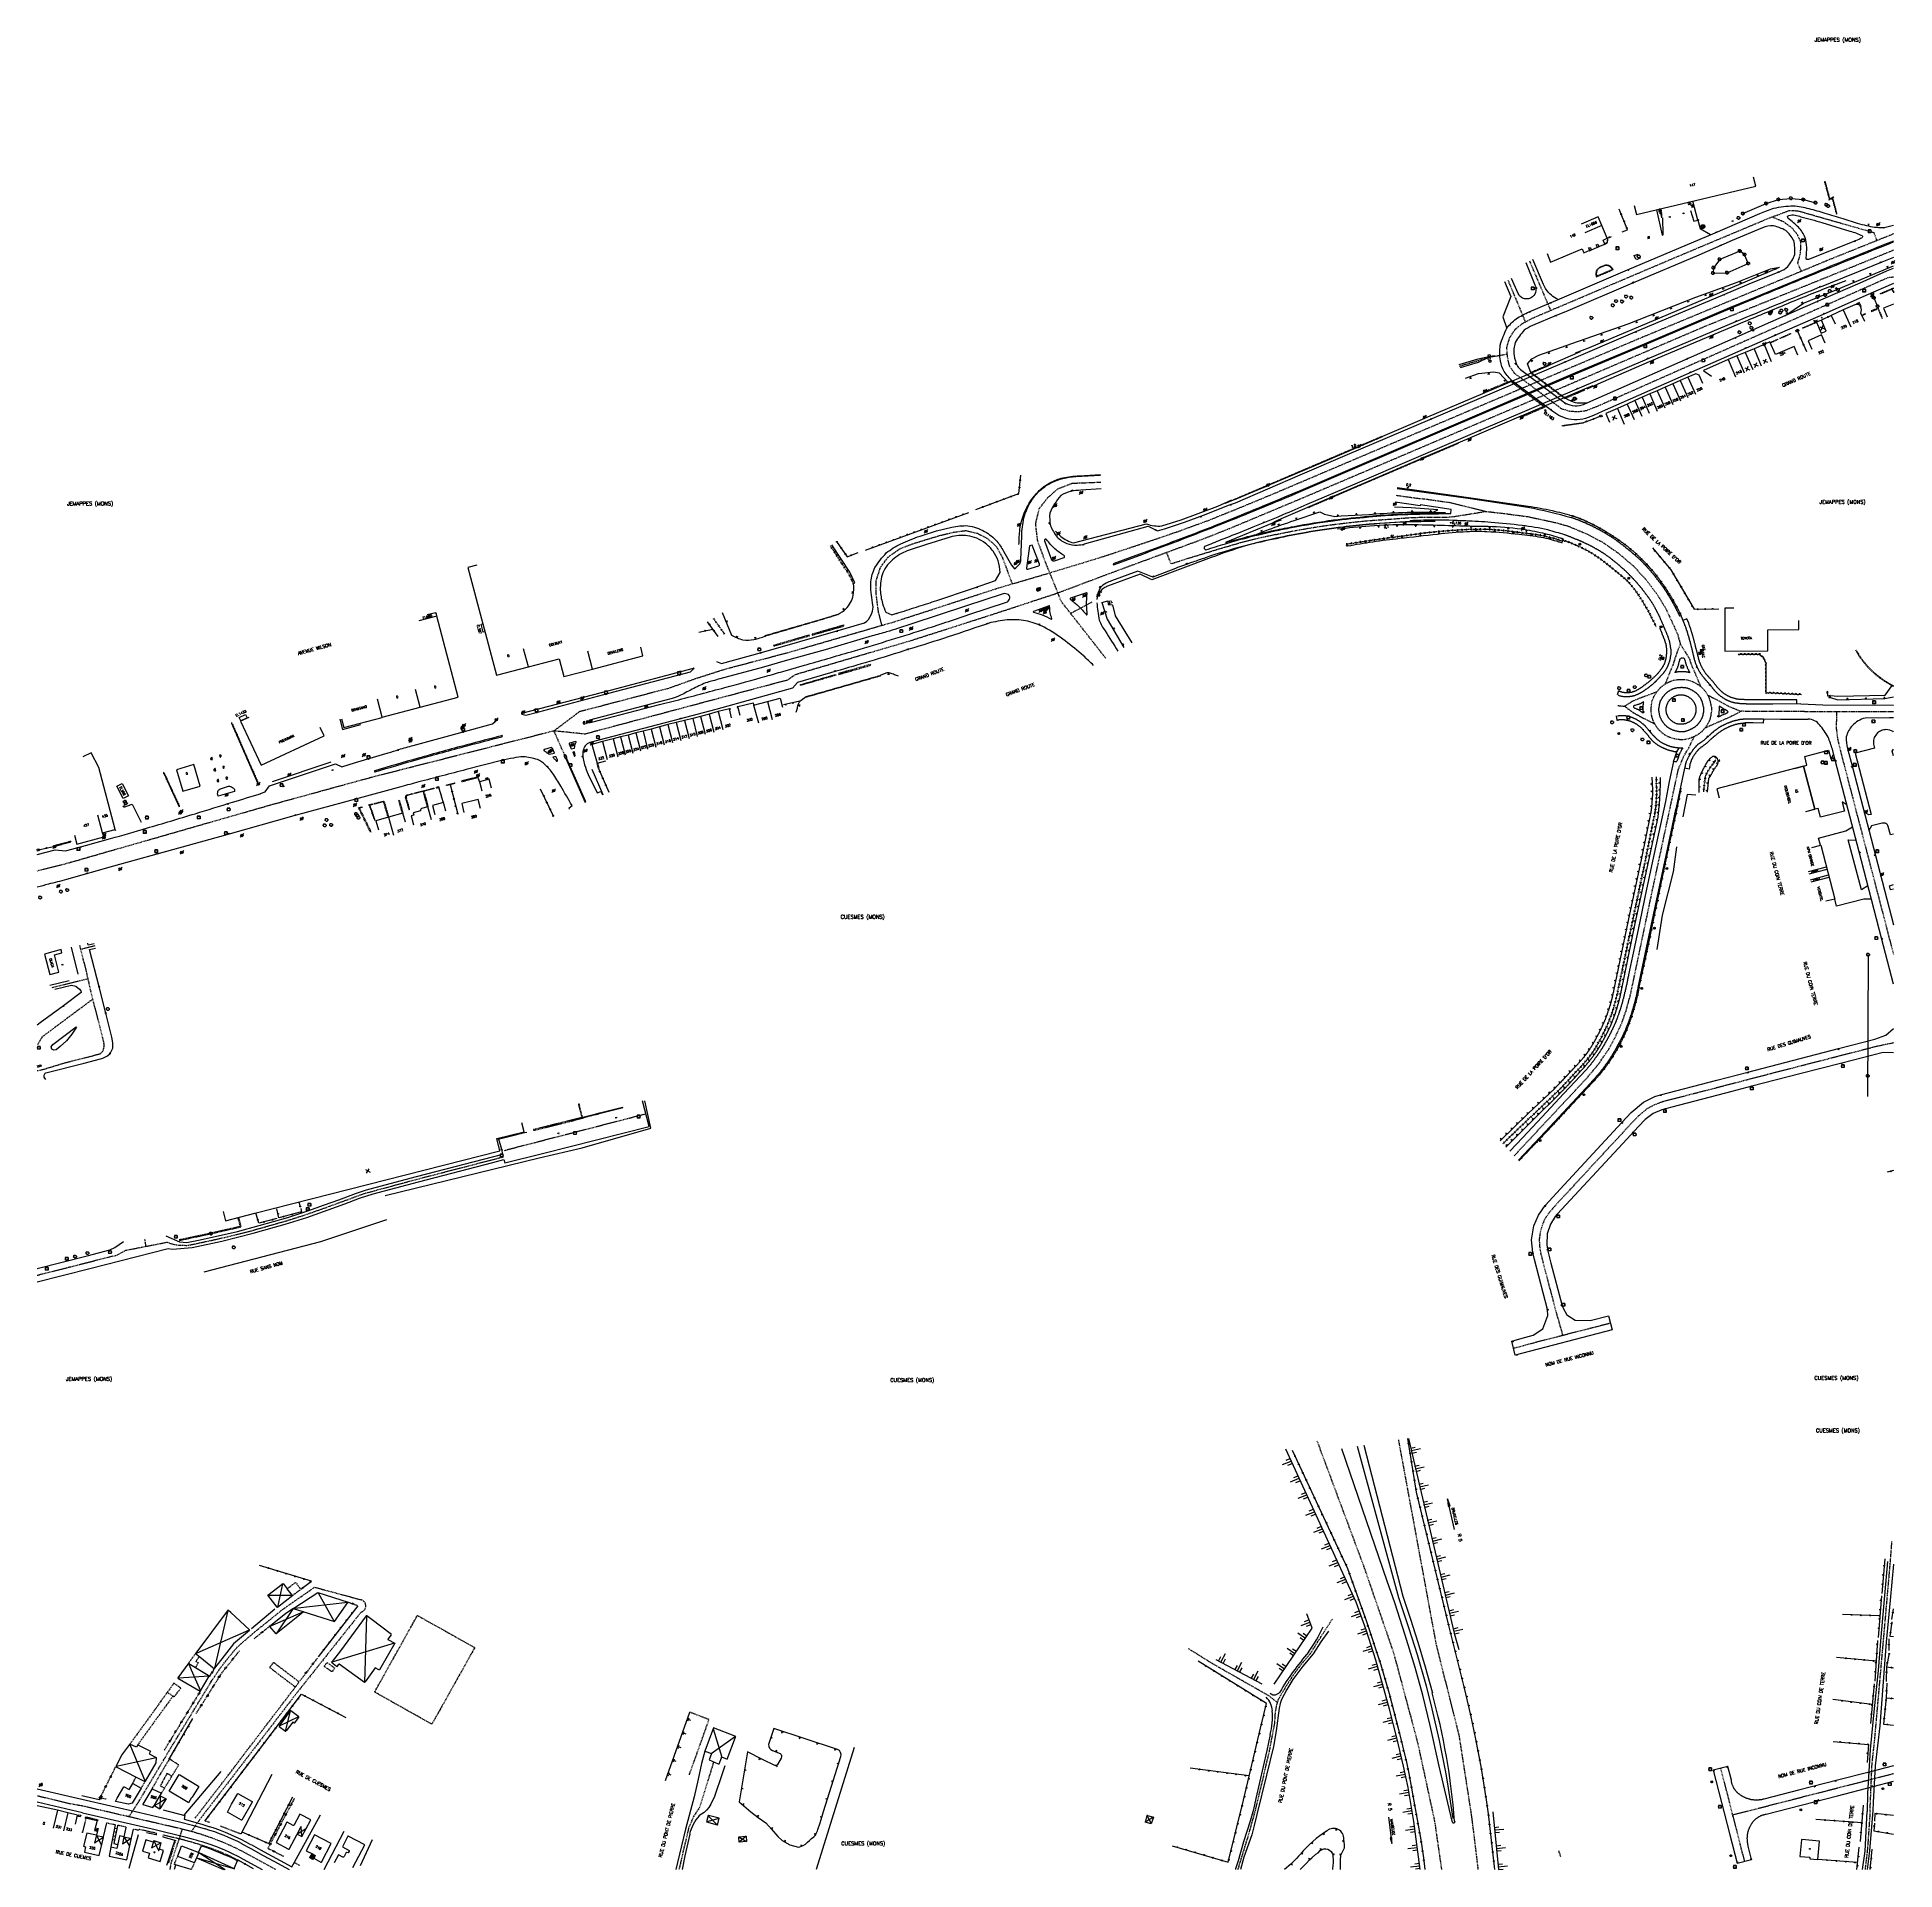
# Model space of a CAD drawing. Header units: millimetres. Extents: x 117000 to 118001, y 126000 to 126987.
import ezdxf
from ezdxf.enums import TextEntityAlignment as Align

# ---------------------------------------------------------------- set-up
doc = ezdxf.new("R2010")
doc.units = ezdxf.units.MM
doc.linetypes.add('DASHED', pattern=[0.75, 0.5, -0.25])
doc.layers.get('0').update_dxf_attribs({"linetype": 'CONTINUOUS'})
for name, color, linetype in [('w0001', 6, 'DASHED'), ('w0008', 7, 'CONTINUOUS'), ('w0017', 7, 'CONTINUOUS'), ('w0100', 7, 'CONTINUOUS'), ('w0112', 1, 'DASHED'), ('w0211', 2, 'CONTINUOUS'), ('W0220', 5, 'DASHED'), ('w0300', 7, 'CONTINUOUS'), ('W0302', 3, 'CONTINUOUS'), ('W0310', 3, 'CONTINUOUS'), ('w0322', 7, 'CONTINUOUS'), ('W0334', 7, 'CONTINUOUS'), ('w0400', 7, 'CONTINUOUS'), ('W0412', 7, 'CONTINUOUS'), ('w0420', 7, 'CONTINUOUS'), ('w0469', 7, 'CONTINUOUS'), ('W0471', 7, 'CONTINUOUS'), ('W0851', 7, 'CONTINUOUS'), ('w0980', 7, 'CONTINUOUS'), ('W0984', 7, 'CONTINUOUS'), ('w0989', 7, 'CONTINUOUS'), ('w0991', 7, 'CONTINUOUS'), ('w1102', 7, 'CONTINUOUS')]:
    doc.layers.add(name, color=color, linetype=linetype)
doc.styles.get("Standard").update_dxf_attribs({"font": 'romans.shx', "width": 0.85})

# ---------------------------------------------------------------- blocks, each defined once
blk = doc.blocks.new('T400')
for p, q in [((-0.15, 0.3), (0.15, 0.3)), ((-0.15, -0.25), (-0.15, 0.3)), ((-0.15, 0.15), (0.15, 0.15)), ((-0.15, 0), (0.15, 0)), ((0.15, 0.3), (0.15, -0.25)), ((-0.15, -0.15), (0.15, -0.15)), ((-0.15, -0.25), (-0.15, -0.3)), ((-0.15, -0.3), (0.15, -0.3)), ((0.15, -0.3), (0.15, -0.25))]:
    blk.add_line(p, q)
blk = doc.blocks.new('T300')
for p, q in [((-0.8, 0.5), (-0.9, 0.3)), ((-0.9, 0.3), (-0.9, 0.2)), ((-0.9, 0.2), (-0.7, 0.1)), ((-0.7, 0.6), (-0.8, 0.5)), ((-0.8, -0.1), (-0.7, 0.1)), ((-0.6, 0.7), (-0.7, 0.6)), ((-0.7, 0.1), (-0.7, 0.1)), ((-0.5, 0.7), (-0.6, 0.7)), ((-0.3, 0.6), (-0.5, 0.7)), ((-0.3, 0.6), (-0.2, 0.7)), ((-0.2, 0.6), (-0.3, 0.6)), ((-0.2, 0.7), (-0.1, 0.8)), ((-0.1, 0.8), (0.1, 0.8)), ((0.1, 0.8), (0.2, 0.7)), ((0.2, 0.7), (0.3, 0.6)), ((0.3, 0.6), (0.4, 0.5)), ((0.5, 0.5), (0.3, 0.5)), ((0.4, 0.5), (0.4, 0.5)), ((0.6, 0.4), (0.5, 0.5)), ((0.6, 0.4), (0.7, 0.3)), ((0.7, 0.3), (0.7, 0.2)), ((0.7, 0.2), (0.7, 0.1)), ((0.7, 0.1), (0.7, -0.2)), ((-0.8, -0.2), (-0.8, -0.1)), ((-0.7, -0.3), (-0.8, -0.2)), ((-0.8, -0.2), (-0.8, -0.2)), ((-0.7, -0.4), (-0.7, -0.3)), ((-0.5, -0.5), (-0.7, -0.4)), ((-0.4, -0.5), (-0.5, -0.5)), ((-0.4, -0.5), (-0.3, -0.5)), ((-0.3, -0.5), (-0.3, -0.4)), ((-0.3, -0.6), (-0.3, -0.5)), ((-0.3, -0.5), (-0.3, -0.5)), ((-0.2, -0.7), (-0.3, -0.6)), ((-0.1, -0.8), (-0.2, -0.7)), ((0.1, -0.8), (-0.1, -0.8)), ((0.2, -0.7), (0.1, -0.8)), ((0.3, -0.5), (0.2, -0.5)), ((0.3, -0.6), (0.2, -0.7)), ((0.2, -0.7), (0.2, -0.7)), ((0.5, -0.4), (0.3, -0.5)), ((0.3, -0.5), (0.3, -0.6)), ((0.3, -0.5), (0.3, -0.5)), ((0.6, -0.3), (0.5, -0.4)), ((0.7, -0.2), (0.6, -0.3)), ((0.6, -0.3), (0.6, -0.3))]:
    blk.add_line(p, q)
blk = doc.blocks.new('T420')
for p, q in [((0.7, 0.7), (-0.8, 0.7)), ((-0.8, 0.7), (-0.8, -0.8)), ((0.7, 0.7), (0.7, -0.8)), ((0.7, -0.8), (-0.8, -0.8))]:
    blk.add_line(p, q)
blk.add_ellipse((0, 0), major_axis=(-0.53, 0.53), ratio=1, start_param=3.926991, end_param=10.210176)
blk = doc.blocks.new('t991o')
at = {"color": 0, "linetype": 'Continuous'}
for p, q in [((-1, 1), (1, -1)), ((-1, -1), (1, 1))]:
    blk.add_line(p, q, dxfattribs=at)
blk = doc.blocks.new('t322o')
at = {"color": 0, "linetype": 'Continuous'}
for radius in [0.25, 0.15]:
    blk.add_circle((0, 0), radius, dxfattribs=at)
blk = doc.blocks.new('T851')
for p, q in [((-0.2, -0.1), (0, 0.3)), ((0, 0.3), (0.2, -0.1)), ((-0.2, -0.1), (0.2, -0.1))]:
    blk.add_line(p, q)
for major_axis in [(-0.106, 0.106), (-0.0354, 0.0354), (-0.0236, 0.0236)]:
    blk.add_ellipse((0, 0), major_axis=major_axis, ratio=1, start_param=3.926991, end_param=10.210176)
blk = doc.blocks.new('T471')
for p, q in [((-0.333334, 0.333334), (-0.333334, -0.333334)), ((-0.333334, 0.333334), (0.333334, 0.333334)), ((-0.333334, 0), (0, 0)), ((0.500001, 0.500001), (1.000002, 1.000002)), ((-0.500001, -0.500001), (-1.000002, -1.000002)), ((-0.333334, -0.333334), (0.333334, -0.333334))]:
    blk.add_line(p, q)
blk.add_ellipse((0, 0), major_axis=(0.471405, 0.471405), ratio=1, start_param=5.4977871438, end_param=11.780972451)
blk = doc.blocks.new('t112o')
at = {"color": 0, "linetype": 'Continuous'}
for p, q in [((-0.5, 0.5), (0.5, 0.5)), ((-0.5, -0.5), (-0.5, 0.5)), ((0.5, 0.5), (0.5, -0.5)), ((0.5, -0.5), (-0.5, -0.5))]:
    blk.add_line(p, q, dxfattribs=at)
blk = doc.blocks.new('t310o')
at = {"color": 0, "linetype": 'Continuous'}
for centre, start, end in [((-0.5, 0.4), 216.8699, 323.1304), ((0.5, -0.4), 36.8699, 143.1303)]:
    blk.add_arc(centre, 0.625, start, end, dxfattribs=at)
blk = doc.blocks.new('t211o')
at = {"color": 0, "linetype": 'Continuous'}
for p, q in [((-0.3, 0.5), (-0.3, 0)), ((0, 1), (0, 0)), ((0.3, 0.5), (0.3, 0))]:
    blk.add_line(p, q, dxfattribs=at)
blk = doc.blocks.new('t220o')
at = {"color": 0, "linetype": 'Continuous'}
for p, q in [((-0.25, 0.25), (0.25, 0.25)), ((-0.25, -0.25), (0.25, -0.25))]:
    blk.add_line(p, q, dxfattribs=at)
blk = doc.blocks.new('TP15B')
at = {"color": 0}
for p, q in [((-1.4, 2.5), (-1.4, 0)), ((0, 5), (0, 0)), ((1.4, 2.5), (1.4, 0))]:
    blk.add_line(p, q, dxfattribs=at)
blk = doc.blocks.new('OH01')
at = {"layer": 'w0322', "color": 0}
for radius in [0.25, 0.15]:
    blk.add_circle((0, 0), radius, dxfattribs=at)
blk = doc.blocks.new('TP15')
at = {"color": 0}
for p, q in [((-0.29, 0.5), (-0.29, 0)), ((0, 1), (0, 0)), ((0.29, 0.5), (0.29, 0))]:
    blk.add_line(p, q, dxfattribs=at)
blk = doc.blocks.new('BB01')
at = {"layer": 'w0991', "color": 0}
for p, q in [((-0.5, -0.1), (0.1, 0.5)), ((-0.5, 0), (0, 0.5)), ((-0.4, -0.4), (0.4, 0.4)), ((-0.4, -0.3), (0.3, 0.4)), ((-0.3, -0.4), (0.4, 0.3)), ((-0.1, -0.5), (0.5, 0.1)), ((0, -0.5), (0.5, 0)), ((0.3, -0.4), (0.4, -0.3))]:
    blk.add_line(p, q, dxfattribs=at)
blk.add_circle((0, 0), 0.5, dxfattribs=at)
blk = doc.blocks.new('OH02')
at = {"layer": 'w0112', "color": 0}
for p, q in [((-0.5, 0.25), (0.5, 0.25)), ((-0.5, -0.25), (-0.5, 0.25)), ((0.5, 0.25), (0.5, -0.25)), ((0.5, -0.25), (-0.5, -0.25))]:
    blk.add_line(p, q, dxfattribs=at)
blk = doc.blocks.new('t412')
for p, q in [((-0.3, 1.2), (0.3, 1.2)), ((-0.3, 1.2), (-0.3, 0.6)), ((-0.3, 0.6), (0.3, 0.6)), ((-0.3, 0.3), (0.3, 0.3)), ((-0.3, -0.3), (-0.3, 0.3)), ((0, 0.9), (0.3, 0.9)), ((0.3, 0.9), (0.3, 0.6)), ((0.3, 0.3), (0.3, -0.3)), ((0.3, -0.3), (-0.3, -0.3))]:
    blk.add_line(p, q)
blk.add_ellipse((0, 0), major_axis=(0.212, 0.212), ratio=1, start_param=5.497787, end_param=11.780972)
blk = doc.blocks.new('T469')
at = {"color": 0, "linetype": 'Continuous', "flags": 128}
for points in [[(-0.4, 0.4), (0.4, -0.4)], [(-0.4, -0.4), (0.4, 0.4)]]:
    blk.add_lwpolyline(points, dxfattribs=at)
at = {"color": 0, "linetype": 'Continuous'}
blk.add_circle((0, 0), 0.5, dxfattribs=at)

msp = doc.modelspace()

# ---------------------------------------------------------------- linework, layer by layer
at = {"layer": 'w0001'}
for p, q in [((117031, 126497.7), (117023.3, 126495.7)), ((117008.1, 126475.3), (117027.2, 126480)), ((117251.7, 126387.5), (117327.8, 126407.2)), ((117057.8, 126339.9), (117058.4, 126335.8))]:
    msp.add_line(p, q, dxfattribs=at)
for points in [[(117969.5, 126845.5), (117841.2, 126788.7), (117834.4, 126786), (117830.4, 126785.4), (117825.7, 126785.7), (117821.3, 126787), (117795.9, 126806.2), (117793.2, 126810.1), (117792.1, 126814.9), (117791.7, 126820.2), (117793.2, 126825.3), (117796.3, 126830), (117800.2, 126833.1), (117805.4, 126835.9), (117882.8, 126868.8), (117931.4, 126889.2), (117943.9, 126894), (117948.5, 126893.8), (117989.4, 126882.1), (117991.1, 126877.7)], [(117934.7, 126890.5), (117940.7, 126888), (117945.3, 126884.6), (117948.1, 126881.2), (117950, 126877), (117949.8, 126871.2), (117948.4, 126865.6), (117950.3, 126861.1)], [(118000, 126881.3), (117965.6, 126867.5), (117863, 126824.9), (117725.7, 126766.6), (117667.6, 126741.9), (117646.9, 126733.3), (117630.8, 126726.8), (117614.1, 126720.7), (117594.7, 126714.1), (117572.5, 126706.8), (117544.2, 126698.2), (117517.7, 126690.4), (117461.7, 126672.2), (117445.5, 126667.5), (117404.4, 126655.6), (117369.8, 126646.5), (117354.4, 126641.5), (117340, 126636.4), (117292, 126623.8), (117278.4, 126613.5), (117180.2, 126588.5), (117124.9, 126573.3), (117016.9, 126542.3), (117000, 126538)], [(118000, 126872.5), (117967.7, 126859.4), (117898.3, 126831.4), (117823.1, 126799.2), (117712.3, 126752), (117681.5, 126738.9), (117641.1, 126722), (117627.1, 126716.5), (117580.7, 126699.4), (117548.5, 126687.3), (117511.9, 126675.3), (117470.7, 126662.1), (117408.4, 126643.8), (117404.2, 126640.9), (117295.1, 126611.8), (117278.4, 126613.5)], [(117803.9, 126866.8), (117815.3, 126840.1)], [(117792.3, 126856.5), (117801.7, 126833.9)], [(118000, 126858), (117997, 126857.7), (117969.5, 126845.5)], [(117766.3, 126810.1), (117776.6, 126813.2), (117781.7, 126814.9), (117791.9, 126816.6)], [(117575.6, 126652.7), (117551.6, 126683.4), (117549.9, 126687.9), (117543.4, 126703.9), (117539, 126715.8), (117537.9, 126725.1), (117539.8, 126733.3), (117544.5, 126739.3), (117549.9, 126744), (117557.5, 126747), (117573, 126747.6)], [(117732.1, 126740.5), (117744.4, 126738.8), (117747.1, 126738.6), (117761.2, 126736.6), (117780.5, 126731.8)], [(117667.1, 126719.3), (117668.8, 126719.7), (117678.3, 126721.6), (117688.9, 126723.4), (117696.9, 126724.6), (117707.8, 126725.9), (117716.4, 126726.8), (117729.5, 126727.7), (117740, 126728.5), (117747.1, 126728.7), (117761.5, 126728.8), (117780.5, 126731.8), (117790.2, 126730.7), (117803, 126729), (117817.9, 126725.8), (117824.7, 126723.9)], [(117455.1, 126670.3), (117453.2, 126677.7), (117452, 126687), (117452, 126694.6), (117454.3, 126701.7), (117458.3, 126707.1), (117464.7, 126711.7), (117472.6, 126714.7), (117486.1, 126718.8), (117494, 126720.7), (117500.3, 126721.5), (117506.5, 126720), (117512, 126717.2), (117516.7, 126712.8), (117520, 126706.8), (117525.3, 126692.6)], [(117667.1, 126719.3), (117658.9, 126717.5), (117648.8, 126715), (117637.1, 126711.6), (117619.4, 126706.2), (117610.8, 126703.5), (117608.5, 126709.7)], [(117568.2, 126682.9), (117556.7, 126676.8)], [(117952.1, 126623.9), (117952.1, 126623.9), (117984.2, 126623.9), (118000, 126623.9)], [(117969.3, 126624), (117969.2, 126614.8), (117969.8, 126610), (117970.4, 126607), (117971.5, 126602.6), (117982.4, 126560.7), (117991.4, 126526.3), (118000, 126493.1)], [(117295.3, 126575.2), (117283.6, 126601.7), (117278.4, 126613.5)], [(117022.8, 126498), (117026.3, 126484.1), (117028.5, 126474.1), (117033.7, 126453.8), (117035.6, 126446.2), (117035.9, 126444.2), (117035.7, 126442.3), (117035.1, 126440.8), (117033.9, 126439.4), (117014.1, 126434.3), (117003.3, 126431), (117000, 126430.3)], [(117029.8, 126468.9), (117011.3, 126455.1), (117002.6, 126448.6), (117000, 126444.2)], [(118000, 126445.4), (117990.7, 126443.4), (117934, 126428.8), (117899.1, 126419.7), (117878.8, 126414.5), (117874.5, 126413.3), (117871.3, 126412), (117867.4, 126410), (117862.9, 126406.3), (117857.6, 126400.7), (117851, 126393.6), (117825.9, 126366.5), (117817.5, 126357.4), (117814.5, 126353.9), (117812, 126350.2), (117810.7, 126346.9), (117809.6, 126343.1), (117809.2, 126339.6), (117809.3, 126336), (117810, 126331.7), (117812.5, 126322.1), (117818.3, 126300.1), (117821.8, 126287.9)], [(117000, 126320.2), (117018, 126324.8), (117039.7, 126330.3), (117042.8, 126331), (117047.8, 126333.7), (117069.9, 126338), (117073.3, 126336.9), (117076.5, 126336.4), (117080.5, 126336.3), (117083.1, 126336.7), (117085.4, 126337.2), (117093.3, 126338.9), (117102.4, 126340.9), (117111.8, 126343.2), (117123.9, 126346.6), (117134.5, 126349.6), (117143.2, 126352.4), (117148.2, 126354.1), (117156.9, 126357.2), (117165.7, 126360.4), (117172.1, 126362.8), (117176.8, 126364.4), (117181.8, 126365.8), (117207.4, 126372.7), (117230.6, 126378.7), (117251.1, 126384)], [(117795.4, 126280.9), (117807.2, 126284.1), (117838.2, 126292.1), (117847.5, 126294.5)], [(117756.7, 126000), (117753, 126025.7), (117743.8, 126068.3), (117730.9, 126116.5), (117714.9, 126162.9), (117689.6, 126230.8)], [(117733.3, 126231.5), (117733.3, 126231.5), (117753.5, 126121.8), (117766, 126071.8), (117772.7, 126028.4), (117776.2, 126000)], [(117987.4, 126031.5), (117988.5, 126057), (117989.9, 126069.6), (117994.4, 126120.5), (117998.4, 126166), (117999.2, 126176.8)], [(117668, 126090.1), (117663.3, 126093.7), (117633.1, 126110.9), (117620.3, 126118.9)], [(117364.4, 126058), (117356.8, 126033.4), (117353.6, 126028.6), (117350.9, 126022.2), (117345.7, 126000)], [(117017.4, 126035.4), (117000, 126039.6)], [(117071.6, 126000), (117072.1, 126003.2), (117078.2, 126021.7)]]:
    msp.add_lwpolyline(points, dxfattribs=at)
at = {"layer": 'w0001', "flags": 128}
for points in [[(117824.7, 126723.9), (117835, 126719.6), (117843.3, 126715.2), (117851.7, 126709.4), (117859.9, 126702.4), (117866.6, 126695.2), (117872.7, 126687.1), (117877.2, 126679.7), (117880.5, 126672.7), (117883.8, 126665.4), (117885.2, 126660.2)], [(117877.1, 126638.8), (117880.2, 126646.5), (117881.6, 126649.8), (117882.4, 126652.7), (117885.2, 126660.2), (117890.1, 126652.5), (117890.9, 126649.7), (117892.8, 126645.4), (117896.1, 126637.5)], [(117851.5, 126627.2), (117855.2, 126626.8)], [(117872.5, 126634.5), (117864.4, 126631.5), (117859.6, 126629.6), (117855.2, 126626.8), (117859.8, 126623.4), (117864.5, 126620.8), (117871.3, 126617.4)], [(117899.9, 126632.9), (117907, 126629.1), (117911.2, 126626.8), (117917.9, 126624.1), (117912.2, 126621.1), (117907.4, 126619), (117898.4, 126615)], [(117952.1, 126623.9), (117943.1, 126624), (117933.2, 126624), (117923.8, 126624), (117917.9, 126624.1)], [(117795.7, 126384.6), (117811.6, 126401.6), (117826.1, 126417.1), (117835.3, 126427), (117841.3, 126434.2), (117846.6, 126442), (117850.2, 126448.6), (117853.6, 126456), (117856.2, 126463.4), (117858.4, 126471.7), (117861, 126483.9), (117870, 126526.8), (117879, 126568.7), (117882.1, 126583.3), (117884.2, 126593), (117885.9, 126597), (117887.1, 126599.9), (117889.7, 126604.3), (117892.7, 126610.5)], [(117906.8, 126054.5), (117908.9, 126046.6), (117918, 126011.1), (117919.7, 126004.4)], [(117913.3, 126029.4), (117989.6, 126049), (118000, 126051.7)], [(117987.4, 126031.5), (117987.1, 126026.9), (117986.7, 126020.9), (117986.3, 126015), (117986, 126011.3), (117985.7, 126008.1), (117984.7, 126000)]]:
    msp.add_lwpolyline(points, dxfattribs=at)
msp.add_lwpolyline([(117901.9, 126624.4), (117901.9, 126624.1), (117901.9, 126623.9), (117901.8, 126623.6), (117901.8, 126623.3), (117901.8, 126623), (117901.7, 126622.7), (117901.7, 126622.3), (117901.7, 126622), (117901.6, 126621.7), (117901.5, 126621.3), (117901.4, 126621), (117901.3, 126620.6), (117901.2, 126620.2), (117901.1, 126619.9), (117901, 126619.5), (117900.9, 126619.2), (117900.7, 126618.9), (117900.6, 126618.6), (117900.5, 126618.3), (117900.3, 126618), (117900.2, 126617.7), (117900, 126617.4), (117899.8, 126617.1), (117899.7, 126616.8), (117899.5, 126616.5), (117899.3, 126616.3), (117899.1, 126616), (117898.9, 126615.7), (117898.7, 126615.4), (117898.5, 126615.2), (117898.3, 126614.9), (117898.1, 126614.6), (117897.9, 126614.4), (117897.7, 126614.1), (117897.4, 126613.9), (117897.2, 126613.6), (117896.9, 126613.4), (117896.7, 126613.1), (117896.4, 126612.9), (117896.1, 126612.7), (117895.8, 126612.4), (117895.6, 126612.2), (117895.3, 126612), (117895, 126611.8), (117894.7, 126611.6), (117894.5, 126611.5), (117894.2, 126611.3), (117893.9, 126611.1), (117893.6, 126611), (117893.4, 126610.8), (117893.1, 126610.7), (117892.8, 126610.6), (117892.6, 126610.4), (117892.3, 126610.3), (117892, 126610.2), (117891.8, 126610.1), (117891.5, 126610), (117891.3, 126609.9), (117891, 126609.7), (117890.7, 126609.6), (117890.3, 126609.5), (117889.9, 126609.4), (117889.6, 126609.2), (117889.2, 126609.1), (117888.8, 126609), (117888.3, 126609), (117887.9, 126608.9), (117887.5, 126608.9), (117887.1, 126608.8), (117886.8, 126608.8), (117886.5, 126608.8), (117886.2, 126608.8), (117885.9, 126608.8), (117885.6, 126608.8), (117885.2, 126608.8), (117884.9, 126608.8), (117884.6, 126608.8), (117884.3, 126608.9), (117883.9, 126608.9), (117883.6, 126608.9), (117883.3, 126609), (117883, 126609), (117882.6, 126609.1), (117882.3, 126609.2), (117881.9, 126609.2), (117881.6, 126609.3), (117881.3, 126609.4), (117881, 126609.5), (117880.6, 126609.6), (117880.3, 126609.7), (117880, 126609.8), (117879.7, 126609.9), (117879.4, 126610.1), (117879.1, 126610.2), (117878.8, 126610.3), (117878.5, 126610.4), (117878.2, 126610.6), (117877.9, 126610.8), (117877.6, 126610.9), (117877.3, 126611.1), (117877, 126611.3), (117876.7, 126611.4), (117876.4, 126611.6), (117876.2, 126611.8), (117875.9, 126612.1), (117875.6, 126612.3), (117875.3, 126612.5), (117875, 126612.7), (117874.8, 126613), (117874.5, 126613.2), (117874.3, 126613.5), (117874, 126613.7), (117873.8, 126614), (117873.6, 126614.2), (117873.4, 126614.5), (117873.1, 126614.7), (117872.9, 126615), (117872.7, 126615.3), (117872.5, 126615.5), (117872.3, 126615.8), (117872.1, 126616.1), (117871.9, 126616.4), (117871.8, 126616.7), (117871.6, 126617), (117871.4, 126617.3), (117871.3, 126617.6), (117871.1, 126617.9), (117870.9, 126618.2), (117870.8, 126618.5), (117870.7, 126618.8), (117870.5, 126619.2), (117870.4, 126619.5), (117870.3, 126619.8), (117870.2, 126620.2), (117870.1, 126620.5), (117870, 126620.9), (117869.9, 126621.2), (117869.8, 126621.6), (117869.7, 126621.9), (117869.7, 126622.3), (117869.6, 126622.6), (117869.6, 126623), (117869.5, 126623.3), (117869.5, 126623.6), (117869.5, 126624), (117869.5, 126624.3), (117869.5, 126624.6), (117869.5, 126625), (117869.5, 126625.3), (117869.5, 126625.6), (117869.5, 126625.9), (117869.5, 126626.3), (117869.5, 126626.6), (117869.6, 126626.9), (117869.6, 126627.2), (117869.6, 126627.5), (117869.7, 126627.8), (117869.7, 126628.1), (117869.8, 126628.5), (117869.8, 126628.8), (117869.9, 126629.2), (117870, 126629.6), (117870.1, 126629.9), (117870.2, 126630.3), (117870.4, 126630.7), (117870.5, 126631), (117870.7, 126631.4), (117870.8, 126631.7), (117871, 126632), (117871.2, 126632.4), (117871.4, 126632.7), (117871.5, 126633), (117871.7, 126633.2), (117871.8, 126633.5), (117872, 126633.7), (117872.2, 126634), (117872.3, 126634.2), (117872.5, 126634.5), (117872.7, 126634.7), (117872.9, 126635), (117873.1, 126635.2), (117873.3, 126635.5), (117873.5, 126635.7), (117873.7, 126636), (117873.9, 126636.2), (117874.2, 126636.4), (117874.4, 126636.7), (117874.6, 126636.9), (117874.9, 126637.1), (117875.1, 126637.4), (117875.4, 126637.6), (117875.7, 126637.8), (117875.9, 126638), (117876.2, 126638.2), (117876.5, 126638.4), (117876.8, 126638.6), (117877.1, 126638.8), (117877.4, 126639), (117877.7, 126639.2), (117878, 126639.4), (117878.3, 126639.5), (117878.6, 126639.7), (117878.9, 126639.8), (117879.3, 126640), (117879.6, 126640.1), (117879.9, 126640.2), (117880.2, 126640.4), (117880.5, 126640.5), (117880.9, 126640.6), (117881.2, 126640.7), (117881.5, 126640.8), (117881.9, 126640.8), (117882.2, 126640.9), (117882.5, 126641), (117882.9, 126641), (117883.2, 126641.1), (117883.5, 126641.1), (117883.9, 126641.2), (117884.2, 126641.2), (117884.5, 126641.3), (117884.9, 126641.3), (117885.2, 126641.3), (117885.5, 126641.3), (117885.9, 126641.3), (117886.2, 126641.3), (117886.6, 126641.3), (117886.9, 126641.3), (117887.3, 126641.2), (117887.6, 126641.2), (117887.9, 126641.2), (117888.3, 126641.1), (117888.6, 126641.1), (117889, 126641), (117889.3, 126640.9), (117889.6, 126640.8), (117890, 126640.7), (117890.3, 126640.6), (117890.6, 126640.5), (117890.9, 126640.4), (117891.3, 126640.3), (117891.6, 126640.2), (117891.9, 126640.1), (117892.2, 126639.9), (117892.5, 126639.8), (117892.8, 126639.6), (117893.1, 126639.5), (117893.4, 126639.3), (117893.7, 126639.1), (117894, 126639), (117894.3, 126638.8), (117894.6, 126638.6), (117894.9, 126638.4), (117895.1, 126638.2), (117895.4, 126638), (117895.7, 126637.8), (117895.9, 126637.6), (117896.2, 126637.4), (117896.5, 126637.2), (117896.7, 126637), (117897, 126636.7), (117897.2, 126636.5), (117897.5, 126636.2), (117897.7, 126636), (117897.9, 126635.7), (117898.1, 126635.5), (117898.4, 126635.2), (117898.6, 126634.9), (117898.8, 126634.7), (117899, 126634.4), (117899.2, 126634.1), (117899.4, 126633.7), (117899.6, 126633.4), (117899.8, 126633.1), (117900, 126632.7), (117900.1, 126632.4), (117900.3, 126632.1), (117900.4, 126631.8), (117900.6, 126631.5), (117900.7, 126631.1), (117900.8, 126630.8), (117900.9, 126630.5), (117901, 126630.2), (117901.1, 126629.9), (117901.2, 126629.6), (117901.3, 126629.3), (117901.3, 126629), (117901.4, 126628.7), (117901.5, 126628.5), (117901.5, 126628.2), (117901.6, 126627.9), (117901.6, 126627.6), (117901.7, 126627.3), (117901.8, 126626.9), (117901.9, 126626.4), (117901.9, 126626), (117901.9, 126625.5), (117901.9, 126625.1), (117901.9, 126624.7)], close=True, dxfattribs=at)
at = {"layer": 'w0001'}
for points in [[(117049.4, 126028.4), (117054.6, 126036.4), (117072.5, 126066.4), (117093.9, 126101.5), (117098.7, 126108.7), (117103.3, 126114.5), (117107.6, 126119.7), (117116.8, 126127.7), (117132.2, 126140.1), (117149.4, 126152.1), (117174.5, 126145.3, -0.757318), (117174.5, 126138.7), (117140.2, 126095.6), (117088.2, 126027.8), (117083, 126020.4)], [(117646.9, 126000), (117652.4, 126017.9), (117656.3, 126031.8), (117660.1, 126047.8), (117663.8, 126063.6), (117666.7, 126078.7), (117667.1, 126085.4, -0.139949), (117670.5, 126094.8, -0.05575), (117685.8, 126116.2), (117694.2, 126129.5), (117697.8, 126135)], [(117128.5, 126000), (117108.8, 126010.6, 0.056435), (117077.4, 126021.9), (117024.2, 126034.2), (117017.4, 126035.4)]]:
    msp.add_lwpolyline(points, format="xyb", dxfattribs=at)
at = {"layer": 'w0008'}
for p, q in [((117018.2, 126497), (117021.9, 126482.5)), ((117017.1, 126478.9), (117006.8, 126476.3))]:
    msp.add_line(p, q, dxfattribs=at)
at = {"layer": 'w0008', "flags": 128}
for points in [[(118000, 126854.7), (117985.2, 126848.2), (117962.1, 126838), (117935.8, 126826.4), (117905.5, 126813.1), (117888.3, 126805.5), (117843.1, 126785.6), (117838.4, 126783.5, -0.0529), (117832.7, 126781.5, -0.0833), (117826.6, 126781.3, -0.0801), (117821, 126782.9, -0.0439), (117816.5, 126785.7), (117794.8, 126802, -0.0655), (117790.3, 126807.2, -0.0866), (117788.3, 126812.9, -0.0873), (117788.2, 126821.4, -0.0529), (117791.8, 126830.5, -0.0851), (117796.7, 126835.5, -0.0507), (117803.7, 126839.3), (117820.3, 126846.4), (117856.7, 126861.9), (117903.9, 126882), (117928, 126892.3, -0.0289), (117935.5, 126895.2, -0.0408), (117946.1, 126896.5, -0.0454), (117954.4, 126895, -0.0098), (117963.1, 126892.6, -0.0068), (117972.7, 126889.6), (117980.5, 126887.2, 0.0216), (117985.4, 126885.9, 0.0758), (117994.3, 126884.8, 0.045052), (118000, 126886)], [(117573.2, 126743.9), (117562.3, 126743.2, 0.0346), (117556.8, 126742.6, 0.1041), (117551.5, 126740.3, 0.0934), (117545.5, 126730.9, 0.0616), (117545.8, 126724.1, 0.0602), (117549.4, 126718, 0.1053), (117554.7, 126714.6, 0.1026), (117560.2, 126713.6, 0.0438), (117564.2, 126714.3), (117598.5, 126723.9), (117603.5, 126721.4), (117607.3, 126722.5), (117618, 126726), (117628.3, 126729.7), (117642.3, 126735.3), (117645.5, 126736.5), (117680.4, 126751.5), (117705.8, 126762.4), (117750.3, 126781.4), (117822.8, 126812.3), (117860.9, 126828.5), (117908, 126848.4), (117922.3, 126854.4), (117938.8, 126861.1, 0.0844), (117943.1, 126863.7, 0.0793), (117946.9, 126870.3, 0.0758), (117946.3, 126877.8, 0.0706), (117942, 126883.2, 0.0668), (117935.4, 126885.7, 0.1155), (117929.4, 126884.6), (117913.2, 126877.7), (117895.1, 126869.9), (117859.5, 126854.8), (117823.4, 126839.4), (117818.3, 126837.3), (117805.5, 126831.9, 0.0662), (117801.1, 126829.4, 0.0687), (117796.3, 126822.8, 0.1096), (117795.6, 126815.9, 0.0503), (117797.4, 126810.1, 0.0423), (117799.1, 126808.2), (117821.3, 126791.5, 0.0688), (117825.7, 126789.2, 0.1161), (117830.9, 126788.9, 0.0632), (117833.7, 126789.7), (117861, 126801.8), (117915.2, 126825.7), (117952.7, 126842.2), (117962.2, 126846.4), (117982, 126855), (117996.5, 126861.4), (118000, 126862.9, -0.0219)], [(118000, 126877.5, 0.001836), (117954.9, 126859.3), (117922.2, 126845.8), (117911.7, 126841.5), (117865.8, 126822), (117828.7, 126806.4), (117755.5, 126775.1), (117708.4, 126754.9), (117679.5, 126742.6, -0.0041), (117641, 126726.7, -0.0086), (117593.9, 126708.8), (117579.7, 126703.6), (117579.8, 126703.1), (117594.1, 126708.3, 0.0068), (117641.2, 126726.3, 0.0044), (117679.7, 126742.1), (117708.6, 126754.5), (117755.6, 126774.6), (117828.8, 126805.9), (117865.9, 126821.6), (117912.1, 126841.1), (117922.4, 126845.4, -0.0021), (117955.2, 126858.9, -0.001218), (118000, 126877)], [(118000, 126868.6), (117992.9, 126865.7), (117977, 126859.3, 0.0009), (117959.3, 126852.2, 0.004), (117914.9, 126833.9), (117867.3, 126813.8), (117829.4, 126797.7), (117776.8, 126775.2), (117742.8, 126760.7), (117708.5, 126745.9), (117684, 126735.5, -0.0008), (117671, 126729.9, -0.0049), (117649.6, 126721.1, -0.0015), (117637.7, 126716.4, -0.0001), (117628.9, 126712.9, 0.0468), (117628.7, 126712.6, 0.0858), (117628.6, 126712.4, 0.143), (117628.7, 126711.9, 0.1395), (117629.2, 126711.3, 0.0807), (117629.6, 126711.1, -0.0046), (117640.1, 126714.4, -0.0083), (117649.6, 126717.1, -0.007722), (117666.8, 126721.3)], [(117801.9, 126866), (117806.9, 126853.9, -0.1277), (117807.4, 126850.8, -0.1933), (117805.5, 126847.4, -0.1111), (117803.4, 126846.4, -0.1199), (117801.2, 126846.4, -0.1144), (117799.2, 126847.4, -0.1128), (117797.9, 126849.2), (117794.3, 126857.4)], [(117819.3, 126846, -0.053187), (117815.7, 126848.3, -0.0728), (117813, 126851.3, -0.0479), (117811.5, 126854), (117805.8, 126867.6)], [(117492.7, 126723.3, -0.069), (117501.3, 126724.1, -0.0653), (117506, 126723, -0.0411), (117510.4, 126720.9, -0.0857), (117517, 126715.7, -0.0485), (117520.5, 126710.4), (117524.8, 126702.8), (117526.4, 126700.9, 0.1116), (117529.3, 126703.6, 0.1189), (117529.9, 126705.8), (117530.4, 126718.5, -0.0514), (117531.6, 126728.3, -0.0794), (117535.4, 126737.2, -0.0863), (117541.8, 126744.4, -0.0553), (117546.9, 126747.5, -0.0487), (117552.5, 126749.6, -0.0489), (117559.5, 126750.6), (117572.8, 126751.3)], [(117666.8, 126721.3, -0.001937), (117675.7, 126723.1, -0.0153), (117698.2, 126726.8, -0.0112), (117717.3, 126728.8, -0.0099), (117735, 126730.1, -0.0094), (117761.5, 126730.6), (117761.7, 126732.8), (117745.2, 126735.3), (117745.1, 126734.9), (117731.6, 126736.8)], [(117732.6, 126744.2), (117772.2, 126738.7), (117803.1, 126734.1, -0.023256), (117826.3, 126728.5, -0.019388)], [(117823, 126719.2, -0.004836), (117813.8, 126721.9, 0.0241), (117799.9, 126724.2, 0.013), (117783.2, 126725.9, 0.0069), (117769.6, 126726.7, 0.0145), (117751.2, 126727.1, 0.0077), (117739.7, 126726.8), (117739.7, 126726.3, 0.0062), (117717.5, 126724.9, 0.0093), (117703.4, 126723.4, 0.0129), (117683.6, 126720.5, 0.011474), (117667.4, 126717.3)], [(117365.9, 126650.9), (117368.7, 126649.9), (117390.2, 126655.8), (117430.3, 126667.2), (117445.7, 126671.8, 0.173), (117449.2, 126676.1, 0.1359), (117450.3, 126680.2), (117450, 126682.5, -0.0508), (117449.1, 126693.9, -0.0918), (117451.3, 126701.5, -0.0531), (117457.4, 126709.4, -0.0623), (117465.2, 126714.3, -0.0326), (117475.6, 126718.5, -0.0085), (117484.5, 126721.3)], [(117667.4, 126717.3, 0.00871), (117650.7, 126713.3, 0.0162), (117628.4, 126706.5, 0.0023), (117621.8, 126704.2, 0.0096), (117613.2, 126701.1), (117601, 126696.3), (117593, 126699.6), (117578.8, 126694.4, 0.0181), (117575.9, 126693.1, 0.1016), (117572.6, 126690.6, 0.08402), (117571, 126685.6, 0.0339)], [(117401.6, 126645.6), (117413.3, 126648.9, 0.0017), (117438.4, 126656.2, 0.0058), (117477.1, 126668, 0.0038), (117501.9, 126676.2), (117522.1, 126682.9, 0.219), (117523.8, 126684.5, 0.2761), (117523.3, 126687, 0.1686), (117520.3, 126687.4), (117500.1, 126680.7), (117471.1, 126671.3), (117463.4, 126668.7, -0.0035), (117457.6, 126666.9, -0.0001), (117449.8, 126664.7), (117424.5, 126657.3), (117403, 126651.2), (117391.3, 126647.9), (117367.8, 126641.6, 0.0018), (117363.9, 126640.5, 0.0103), (117361, 126639.7, 0.0438), (117353.7, 126636.4, 0.0032), (117350, 126634.5, -0.0164), (117346.5, 126632.7, -0.0459), (117342, 126631), (117337.9, 126630), (117297.5, 126619.4), (117298, 126618), (117335.3, 126627.7), (117344, 126629.9, 0.0022), (117370.4, 126636.9, 0.0028), (117392.7, 126643, 0.006691), (117401.6, 126645.6)], [(117565.3, 126676.1, 0.1787), (117565.5, 126676.1, 0.1772), (117565.7, 126676.3, -0.0192), (117565.3, 126681.2, -0.0249), (117565.6, 126687.7, 0.1077), (117565.5, 126687.9, 0.2825), (117565.2, 126688), (117556.7, 126685, 0.2042), (117556.5, 126684.9, 0.1675), (117556.5, 126684.6, -0.0171), (117560.8, 126680.9, -0.0199), (117565.3, 126676.1)], [(117570.9, 126682.6, 0.035445), (117572.1, 126673.2, 0.0495), (117575.3, 126667.4, -0.000876), (117582.2, 126656.5)], [(117569.1, 126648.8, 0.008321), (117563.6, 126654, 0.0209), (117553.8, 126662, 0.0466), (117542.4, 126669.4, 0.0602), (117533.7, 126672.6, 0.0693), (117523.8, 126673.4, 0.0269), (117518.8, 126672.8, 0.0097), (117513.8, 126671.9, -0.0027), (117490.8, 126664.2, -0.0024), (117469.6, 126657.5, -0.0032), (117448.3, 126650.9, -0.0021), (117430.4, 126645.7), (117409.5, 126639.6), (117406.9, 126636.5), (117365.5, 126625.1), (117345.9, 126619.9), (117298.4, 126607.5, 0.1235), (117295.7, 126606.1, 0.1334), (117294.2, 126603.5, 0.113), (117294.1, 126598.5, 0.0273), (117294.9, 126595.3, 0.0435), (117296.8, 126590.1), (117301.7, 126580.1), (117303.6, 126580.9), (117304.5, 126579.1)], [(117261, 126623, 0.1815), (117260.9, 126622.8, 0.2701), (117261.1, 126622.6), (117263.3, 126622), (117270.2, 126623.8), (117308, 126633.8), (117351.9, 126645.4), (117353.8, 126647.1, 0.3102), (117353.8, 126647.3, 0.2322), (117353.5, 126647.4)], [(117122.8, 126580.7), (117125.1, 126584), (117160.6, 126595.8), (117164.1, 126594.2), (117171.5, 126596.5), (117189, 126601.7, -0.0029), (117194.8, 126603.5, -0.0031), (117202.6, 126605.7), (117226.2, 126612.1), (117245.3, 126617.3), (117248.1, 126619.8)], [(118000, 126477.1), (117993.6, 126501.8), (117981.5, 126548.3), (117968.6, 126597.7), (117967.1, 126603.6, 0.0329), (117964.8, 126610.2, 0.0439), (117960.3, 126616.7, 0.245641), (117954, 126619.8)], [(118000, 126620.5), (117997.8, 126620.5), (117984.7, 126620.4, 0.152725), (117977.9, 126616.4, 0.146032), (117974.6, 126610.3, 0.0903), (117975.3, 126604.1), (117977.9, 126593.9), (117990.3, 126546.4), (118000, 126509)], [(117286.8, 126571.4), (117286.6, 126572), (117288.1, 126573.3, 0.0049), (117282, 126583.8, 0.0196), (117277.7, 126590.6, 0.0559), (117273.7, 126595.3, 0.0751), (117269.5, 126598.1, 0.0597), (117261.8, 126599.6, 0.0376), (117256.6, 126598.9, 0.0184), (117250.1, 126597.6), (117231.1, 126592.7, 0.0014), (117218.2, 126589.3, 0.0015), (117205.5, 126586, 0.0014), (117195.9, 126583.4), (117171.5, 126576.8), (117138.3, 126567.7), (117101.4, 126557.4), (117064.4, 126547.1), (117041.1, 126540.6), (117015.7, 126533.4, 0.0006), (117006, 126530.9, -0.001152), (117000, 126529.3)], [(117295.6, 126575.3), (117285.2, 126598.8, 0.1129), (117285.3, 126599, 0.1804), (117285.3, 126599.2), (117284.9, 126600.3, 0.1916), (117284.7, 126600.5, 0.1663), (117284.2, 126600.6, 0.1998), (117283.9, 126600.3, 0.2368), (117283.8, 126599.9), (117284.3, 126599, 0.1458), (117284.5, 126598.7, 0.1052), (117284.8, 126598.7), (117295.1, 126575)], [(117000, 126547), (117009.7, 126549.5), (117015.3, 126548.9), (117024, 126551.2, 0.0043), (117039.5, 126555.5, 0.0018), (117058.9, 126561.1, 0.0028), (117085, 126568.9, 0.0006), (117105.2, 126575.1, -0.0005), (117120.2, 126579.7), (117120.2, 126579.8), (117122.8, 126580.7), (117125.1, 126583.9)]]:
    msp.add_lwpolyline(points, format="xyb", dxfattribs=at)
for points in [[(117954.3, 126867.5, -0.1716), (117953.3, 126867.6, -0.1704), (117953, 126868.5, 0.0234), (117953.3, 126874.1, 0.0807), (117952.4, 126879.3, 0.1046), (117948.8, 126884.9, 0.0292), (117943.3, 126889.7, -0.213), (117943, 126890.7, -0.1696), (117943.7, 126891.2, -0.1277), (117947, 126891.5, -0.0369), (117950.2, 126890.6, -0.001), (117961.5, 126887.5), (117976.5, 126882.9, -0.0165), (117980.1, 126881.7, -0.0132), (117983.2, 126880.4, -0.1159), (117983.4, 126880, -0.1464), (117983.2, 126879.4, -0.0478), (117982.3, 126878.8, -0.0235), (117981.3, 126878.4), (117977.7, 126876.9)], [(117516.3, 126694.5), (117518.8, 126698.9, 0.0472), (117517.6, 126705.2, 0.0793), (117514.9, 126710.4, 0.0725), (117510.8, 126714.6, 0.0637), (117506.2, 126717.3, 0.0624), (117501.2, 126718.6, 0.0557), (117496.5, 126718.8, 0.0564), (117491.8, 126717.9), (117479.1, 126714), (117469.8, 126710.9, 0.0462), (117465.6, 126709.1, 0.044), (117461.7, 126706.5, 0.0534), (117458.1, 126703, 0.0733), (117455.5, 126698.7, 0.0667), (117454.4, 126694.2, 0.0412), (117454.2, 126689.4, 0.0639), (117455.4, 126682.1, 0.0265), (117457.2, 126677.5), (117460.4, 126676.1), (117464.3, 126677.3, 0.0047), (117475, 126680.7, 0.0023), (117484.6, 126683.8), (117503.9, 126690.3)], [(117546.5, 126705.7, 0.0834), (117547.1, 126705.2, 0.1794), (117548, 126705.2), (117553.2, 126706.9, 0.3028), (117553.5, 126707.4, 0.1507), (117553.2, 126708, -0.037), (117548.3, 126711.6, -0.042), (117543.7, 126716.7, 0.1651), (117543, 126716.9, 0.2081), (117542.6, 126716)], [(117539, 126690.5, 1.2095), (117539.5, 126689), (117540.4, 126689.6, 0.7363), (117539.9, 126690.7)], [(117536.7, 126677.9), (117536.6, 126677.7), (117536.8, 126677.5, -0.0295), (117541.4, 126676.1, -0.0329), (117546.3, 126673.7), (117546.5, 126673.8), (117546.6, 126674, -0.0295), (117545.7, 126677.2, -0.0316), (117545.4, 126680.7, 0.141), (117545.3, 126681, 0.1409), (117545.1, 126681)], [(117294.8, 126618.6, 1.4857), (117295.2, 126617.3)], [(117250.1, 126610.9, 0.001877), (117231.4, 126606, 0.0038), (117205.2, 126598.8, 0.001189), (117181.9, 126592.1, 0.2521), (117181.6, 126591.8, 0.2828), (117181.7, 126591.5, 0.1661), (117182, 126591.5, -0.0015), (117205.3, 126598.3, -0.004), (117231.6, 126605.5, -0.0017), (117250.3, 126610.4, 0.181), (117250.5, 126610.6, 0.3279), (117250.5, 126611, 0.2306)], [(117289.4, 126604.3, -0.0314), (117289.7, 126605.9, -0.0339), (117290.3, 126607.5, 0.1809), (117290.3, 126607.7, 0.2573), (117290.1, 126607.8), (117286.8, 126606.9, 0.1937), (117286.6, 126606.8, 0.157), (117286.6, 126606.6), (117287.7, 126603.9)], [(117277.5, 126604.1, 0.125), (117277.3, 126604.4, 0.1985), (117276.9, 126604.5), (117273.2, 126603.5, 0.2469), (117273, 126603.3, 0.1869), (117273, 126603, 0.1436), (117273.4, 126602.7, -0.0003), (117274.6, 126601.8, -0.0003), (117275.8, 126601), (117278.6, 126601.6)], [(117277.9, 126599.4), (117277.8, 126599.3, -0.0114), (117278.8, 126598.3, -0.008), (117279.5, 126597.5, 0.0842), (117279.8, 126597.3, 0.1728), (117280.1, 126597.3, 0.2287), (117280.3, 126597.6, 0.1783), (117280.3, 126598), (117279.4, 126599.8)], [(117289.2, 126600.2, 1.0396), (117289.8, 126600.3), (117289.6, 126601.3), (117289.4, 126602.3), (117288.5, 126602.1)]]:
    msp.add_lwpolyline(points, format="xyb", close=True, dxfattribs=at)
for points in [[(117790.4, 126855.7), (117793.8, 126847.6), (117789.6, 126836.7), (117791.8, 126830.4)], [(117766, 126811), (117776.3, 126814), (117782, 126815.2), (117785.1, 126815.8)], [(117785.3, 126815.2), (117781.9, 126814.7), (117776.2, 126812.1), (117766.5, 126809.2)], [(117950.2, 126628.1), (117935.1, 126628), (117925.6, 126628), (117925.4, 126628), (117925.1, 126628), (117924.9, 126628), (117924.6, 126628), (117924.4, 126628), (117924.1, 126628), (117923.9, 126628), (117923.6, 126628), (117923.4, 126628), (117923.1, 126628), (117922.9, 126628), (117922.6, 126628), (117922.4, 126628), (117922.1, 126628), (117921.9, 126628), (117921.6, 126628), (117921.4, 126628), (117921.2, 126628), (117920.9, 126628), (117920.7, 126628.1), (117920.4, 126628.1), (117920.2, 126628.1), (117919.9, 126628.1), (117919.7, 126628.1), (117919.4, 126628.1), (117919.2, 126628.1), (117918.9, 126628.2), (117918.7, 126628.2), (117918.4, 126628.2), (117918.2, 126628.2), (117918, 126628.2), (117917.7, 126628.2), (117917.5, 126628.2), (117917.2, 126628.3), (117917, 126628.3), (117916.7, 126628.3), (117916.5, 126628.3), (117916.2, 126628.3), (117916, 126628.4), (117915.7, 126628.4), (117915.5, 126628.4), (117915.3, 126628.5), (117915, 126628.5), (117914.8, 126628.5), (117914.5, 126628.6), (117914.3, 126628.6), (117914, 126628.7), (117913.8, 126628.8), (117913.6, 126628.8), (117913.3, 126628.9), (117913.1, 126629), (117912.8, 126629), (117912.6, 126629.1), (117912.4, 126629.2), (117912.1, 126629.3), (117911.9, 126629.4), (117911.7, 126629.5), (117911.4, 126629.6), (117911.2, 126629.7), (117911, 126629.8), (117910.7, 126629.9), (117910.5, 126630), (117910.3, 126630.1), (117910.1, 126630.2), (117909.8, 126630.3), (117909.6, 126630.4), (117909.4, 126630.6), (117909.2, 126630.7), (117909, 126630.8), (117908.8, 126630.9), (117908.5, 126631.1), (117908.3, 126631.2), (117908.1, 126631.3), (117907.9, 126631.5), (117907.7, 126631.6), (117907.5, 126631.8), (117907.3, 126631.9), (117907.1, 126632.1), (117906.9, 126632.2), (117906.7, 126632.4), (117906.5, 126632.5), (117906.3, 126632.7), (117906.1, 126632.8), (117906, 126633), (117905.8, 126633.2), (117905.6, 126633.3), (117905.4, 126633.5), (117905.2, 126633.7), (117905, 126633.9), (117904.9, 126634), (117904.7, 126634.2), (117904.5, 126634.4), (117904.3, 126634.6), (117904.2, 126634.7), (117904, 126634.9), (117903.8, 126635.1), (117903.7, 126635.3), (117903.5, 126635.5), (117903.4, 126635.6), (117903.2, 126635.8), (117903.1, 126636), (117902.9, 126636.2), (117902.8, 126636.4), (117902.6, 126636.6), (117902.5, 126636.8), (117902.3, 126637), (117902.1, 126637.2), (117902, 126637.4), (117901.8, 126637.6), (117901.7, 126637.8), (117901.5, 126638), (117901.3, 126638.2), (117901.2, 126638.4), (117901, 126638.6), (117900.8, 126638.8), (117900.6, 126639), (117900.5, 126639.2), (117900.3, 126639.4), (117900.1, 126639.6), (117899.9, 126639.8), (117899.8, 126640), (117899.6, 126640.2), (117899.4, 126640.4), (117899.3, 126640.6), (117899.1, 126640.7), (117899, 126640.9), (117898.8, 126641.1), (117898.6, 126641.3), (117898.5, 126641.5), (117898.3, 126641.7), (117898.1, 126641.9), (117898, 126642.1), (117897.8, 126642.3), (117897.7, 126642.5), (117897.5, 126642.7), (117897.3, 126642.9), (117897.2, 126643.1), (117897, 126643.3), (117896.9, 126643.5), (117896.7, 126643.7), (117896.6, 126643.9), (117896.4, 126644.1), (117896.3, 126644.3), (117896.1, 126644.5), (117896, 126644.8), (117895.9, 126645), (117895.7, 126645.2), (117895.6, 126645.4), (117895.5, 126645.6), (117895.3, 126645.8), (117895.2, 126646.1), (117895.1, 126646.3), (117895, 126646.5), (117894.9, 126646.7), (117894.8, 126646.9), (117894.7, 126647.2), (117894.5, 126647.4), (117894.4, 126647.6), (117894.3, 126647.8), (117894.2, 126648.1), (117894.1, 126648.3), (117894.1, 126648.5), (117894, 126648.7), (117893.9, 126649), (117893.8, 126649.2), (117893.7, 126649.4), (117893.6, 126649.7), (117893.5, 126649.9), (117893.4, 126650.1), (117893.4, 126650.4), (117893.3, 126650.6), (117893.2, 126650.8), (117893.1, 126651.1), (117893, 126651.3), (117893, 126651.5), (117892.9, 126651.8), (117892.8, 126652), (117892.8, 126652.3), (117892.7, 126652.5), (117892.6, 126652.7), (117892.6, 126653), (117892.5, 126653.2), (117892.5, 126653.5), (117892.4, 126653.7), (117892.4, 126653.9), (117892.3, 126654.2), (117892.3, 126654.4), (117892.2, 126654.7), (117892.2, 126654.9), (117892.1, 126655.2), (117892.1, 126655.4), (117892, 126655.6), (117892, 126655.9), (117891.9, 126656.1), (117891.8, 126656.4), (117891.8, 126656.6), (117891.7, 126656.8), (117891.7, 126657.1), (117891.6, 126657.3), (117891.5, 126657.6), (117891.5, 126657.8), (117891.4, 126658.1), (117891.4, 126658.3), (117891.3, 126658.5), (117891.2, 126658.8), (117891.2, 126659), (117891.1, 126659.3), (117891.1, 126659.5), (117891, 126659.7), (117890.9, 126660), (117890.9, 126660.2), (117890.8, 126660.5), (117890.7, 126660.7), (117890.7, 126660.9), (117890.6, 126661.2), (117890.6, 126661.4), (117890.5, 126661.7), (117890.4, 126661.9), (117890.4, 126662.1), (117890.3, 126662.4), (117890.2, 126662.6), (117890.1, 126662.9), (117890.1, 126663.1), (117890, 126663.3), (117889.9, 126663.6), (117889.9, 126663.8), (117889.8, 126664.1), (117889.7, 126664.3), (117889.7, 126664.5), (117889.6, 126664.8), (117889.5, 126665), (117889.5, 126665.2), (117889.4, 126665.5), (117889.3, 126665.7), (117889.2, 126665.9), (117889.2, 126666.2), (117889.1, 126666.4), (117889, 126666.7), (117889, 126666.9), (117888.9, 126667.1), (117888.8, 126667.4), (117888.7, 126667.6), (117888.6, 126667.8), (117888.6, 126668.1), (117888.5, 126668.3), (117888.4, 126668.5), (117888.3, 126668.8), (117888.3, 126669), (117888.2, 126669.2), (117888.1, 126669.5), (117888, 126669.7), (117887.9, 126669.9), (117887.8, 126670.2), (117887.7, 126670.4), (117887.6, 126670.6), (117887.6, 126670.9), (117887.5, 126671.1), (117887.4, 126671.3), (117887.3, 126671.6), (117887.2, 126671.8), (117887.1, 126672), (117887, 126672.2), (117886.9, 126672.5), (117886.8, 126672.7), (117886.7, 126672.9), (117886.6, 126673.2), (117886.5, 126673.4), (117886.4, 126673.6), (117886.3, 126673.9), (117886.2, 126674.1), (117886.1, 126674.4), (117886, 126674.6), (117885.9, 126674.8), (117885.8, 126675.1), (117885.7, 126675.3), (117885.6, 126675.6), (117884.9, 126675.3), (117884.8, 126675.5), (117884.7, 126675.8), (117884.6, 126676), (117884.5, 126676.2), (117884.4, 126676.4), (117884.3, 126676.7), (117884.2, 126676.9), (117884.1, 126677.1), (117884, 126677.3), (117883.9, 126677.6), (117883.7, 126677.8), (117883.6, 126678), (117883.5, 126678.2), (117883.4, 126678.4), (117883.3, 126678.7), (117883.2, 126678.9), (117883.1, 126679.1), (117883, 126679.3), (117882.8, 126679.5), (117882.7, 126679.8), (117882.6, 126680), (117882.5, 126680.2), (117882.4, 126680.4), (117882.3, 126680.6), (117882.1, 126680.9), (117882, 126681.1), (117881.9, 126681.3), (117881.8, 126681.5), (117881.7, 126681.7), (117881.6, 126682), (117881.4, 126682.2), (117881.3, 126682.4), (117881.2, 126682.6), (117881.1, 126682.8), (117880.9, 126683), (117880.8, 126683.3), (117880.7, 126683.5), (117880.6, 126683.7), (117880.5, 126683.9), (117880.3, 126684.1), (117880.2, 126684.3), (117880.1, 126684.6), (117880, 126684.8), (117879.8, 126685), (117879.7, 126685.2), (117879.6, 126685.4), (117879.4, 126685.6), (117879.3, 126685.8), (117879.2, 126686.1), (117879.1, 126686.3), (117878.9, 126686.5), (117878.8, 126686.7), (117878.7, 126686.9), (117878.5, 126687.1), (117878.4, 126687.3), (117878.3, 126687.5), (117878.1, 126687.8), (117878, 126688), (117877.9, 126688.2), (117877.7, 126688.4), (117877.6, 126688.6), (117877.5, 126688.8), (117877.3, 126689), (117877.2, 126689.2), (117877.1, 126689.4), (117876.9, 126689.6), (117876.8, 126689.8), (117876.6, 126690), (117876.5, 126690.2), (117876.4, 126690.5), (117876.2, 126690.7), (117876.1, 126690.9), (117875.9, 126691.1), (117875.8, 126691.3), (117875.6, 126691.5), (117875.5, 126691.7), (117875.4, 126691.9), (117875.2, 126692.1), (117875.1, 126692.3), (117874.9, 126692.5), (117874.8, 126692.7), (117874.6, 126692.9), (117874.5, 126693.1), (117874.3, 126693.3), (117874.2, 126693.5), (117874, 126693.7), (117873.9, 126693.9), (117873.7, 126694.1), (117873.6, 126694.3), (117873.4, 126694.5), (117873.3, 126694.7), (117873.1, 126694.8), (117873, 126695), (117872.8, 126695.2), (117872.7, 126695.4), (117872.5, 126695.6), (117872.4, 126695.8), (117872.2, 126696), (117872.1, 126696.2), (117871.9, 126696.4), (117871.8, 126696.6), (117871.6, 126696.8), (117871.5, 126697), (117871.3, 126697.2), (117871.2, 126697.4), (117871, 126697.6), (117870.8, 126697.8), (117870.7, 126697.9), (117870.5, 126698.1), (117870.4, 126698.3), (117870.2, 126698.5), (117870, 126698.7), (117869.9, 126698.9), (117869.7, 126699.1), (117869.6, 126699.3), (117869.4, 126699.5), (117869.2, 126699.7), (117869.1, 126699.8), (117868.9, 126700), (117868.7, 126700.2), (117868.6, 126700.4), (117868.4, 126700.6), (117868.2, 126700.8), (117868.1, 126701), (117867.9, 126701.2), (117867.7, 126701.3), (117867.6, 126701.5), (117867.4, 126701.7), (117867.2, 126701.9), (117867.1, 126702.1), (117866.9, 126702.3), (117866.7, 126702.4), (117866.5, 126702.6), (117866.4, 126702.8), (117866.2, 126703), (117866, 126703.2), (117865.8, 126703.4), (117865.7, 126703.5), (117865.5, 126703.7), (117865.3, 126703.9), (117865.1, 126704.1), (117865, 126704.3), (117864.8, 126704.4), (117864.6, 126704.6), (117864.4, 126704.8), (117864.3, 126705), (117864.1, 126705.1), (117863.9, 126705.3), (117863.7, 126705.5), (117863.5, 126705.7), (117863.4, 126705.8), (117863.2, 126706), (117863, 126706.2), (117862.8, 126706.3), (117862.6, 126706.5), (117862.4, 126706.7), (117862.3, 126706.9), (117862.1, 126707), (117861.9, 126707.2), (117861.7, 126707.4), (117861.5, 126707.5), (117861.3, 126707.7), (117861.1, 126707.9), (117861, 126708), (117860.8, 126708.2), (117860.6, 126708.4), (117860.4, 126708.5), (117860.2, 126708.7), (117860, 126708.9), (117859.8, 126709), (117859.6, 126709.2), (117859.4, 126709.3), (117859.2, 126709.5), (117859.1, 126709.7), (117858.9, 126709.8), (117858.7, 126710), (117858.5, 126710.1), (117858.3, 126710.3), (117858.1, 126710.5), (117857.9, 126710.6), (117857.7, 126710.8), (117857.5, 126710.9), (117857.3, 126711.1), (117857.1, 126711.3), (117856.9, 126711.4), (117856.7, 126711.6), (117856.5, 126711.7), (117856.3, 126711.9), (117856.1, 126712), (117855.9, 126712.2), (117855.8, 126712.3), (117855.6, 126712.5), (117855.4, 126712.7), (117855.2, 126712.8), (117855, 126713), (117854.8, 126713.1), (117854.6, 126713.3), (117854.4, 126713.4), (117854.2, 126713.6), (117854, 126713.7), (117853.8, 126713.9), (117853.6, 126714), (117853.4, 126714.2), (117853.2, 126714.3), (117853, 126714.5), (117852.8, 126714.6), (117852.6, 126714.8), (117852.4, 126714.9), (117852.2, 126715.1), (117852, 126715.2), (117851.8, 126715.4), (117851.6, 126715.5), (117851.4, 126715.7), (117851.2, 126715.8), (117851, 126716), (117850.8, 126716.1), (117850.6, 126716.3), (117850.4, 126716.4), (117850.2, 126716.6), (117850, 126716.7), (117849.8, 126716.9), (117849.6, 126717), (117849.4, 126717.1), (117849.2, 126717.3), (117849, 126717.4), (117848.7, 126717.6), (117848.5, 126717.7), (117848.3, 126717.8), (117848.1, 126718), (117847.9, 126718.1), (117847.7, 126718.2), (117847.5, 126718.4), (117847.3, 126718.5), (117847.1, 126718.6), (117846.9, 126718.8), (117846.6, 126718.9), (117846.4, 126719), (117846.2, 126719.2), (117846, 126719.3), (117845.8, 126719.4), (117845.6, 126719.6), (117845.4, 126719.7), (117845.1, 126719.8), (117844.9, 126720), (117844.7, 126720.1), (117844.5, 126720.2), (117844.3, 126720.3), (117844.1, 126720.5), (117843.8, 126720.6), (117843.6, 126720.7), (117843.4, 126720.8), (117843.2, 126721), (117843, 126721.1), (117842.8, 126721.2), (117842.5, 126721.3), (117842.3, 126721.4), (117842.1, 126721.6), (117841.9, 126721.7), (117841.7, 126721.8), (117841.4, 126721.9), (117841.2, 126722), (117841, 126722.2), (117840.8, 126722.3), (117840.6, 126722.4), (117840.3, 126722.5), (117840.1, 126722.6), (117839.9, 126722.7), (117839.7, 126722.9), (117839.4, 126723), (117839.2, 126723.1), (117839, 126723.2), (117838.8, 126723.3), (117838.6, 126723.4), (117838.3, 126723.5), (117838.1, 126723.6), (117837.9, 126723.8), (117837.7, 126723.9), (117837.4, 126724), (117837.2, 126724.1), (117837, 126724.2), (117836.8, 126724.3), (117836.5, 126724.4), (117836.3, 126724.5), (117836.1, 126724.6), (117835.8, 126724.7), (117835.6, 126724.8), (117835.4, 126724.9), (117835.2, 126725), (117834.9, 126725.1), (117834.7, 126725.2), (117834.5, 126725.3), (117834.2, 126725.5), (117834, 126725.6), (117833.8, 126725.7), (117833.5, 126725.8), (117833.3, 126725.8), (117833.1, 126725.9), (117832.8, 126726), (117832.6, 126726.1), (117832.4, 126726.2), (117832.1, 126726.3), (117831.9, 126726.4), (117831.7, 126726.5), (117831.4, 126726.6), (117831.2, 126726.7), (117831, 126726.8), (117830.7, 126726.9), (117830.5, 126727), (117830.3, 126727.1), (117830, 126727.2), (117829.8, 126727.3), (117829.6, 126727.3), (117829.3, 126727.4), (117829.1, 126727.5), (117828.9, 126727.6), (117828.6, 126727.7), (117828.4, 126727.8), (117828.2, 126727.9), (117827.9, 126728), (117827.7, 126728), (117827.4, 126728.1), (117827.2, 126728.2), (117827, 126728.3), (117826.7, 126728.4), (117826.5, 126728.4), (117826.3, 126728.5)], [(117823, 126719.2), (117823.3, 126719.1), (117823.5, 126719.1), (117823.7, 126719), (117824, 126718.9), (117824.2, 126718.8), (117824.5, 126718.7), (117824.7, 126718.6), (117824.9, 126718.5), (117825.2, 126718.4), (117825.4, 126718.3), (117825.6, 126718.3), (117825.9, 126718.2), (117826.1, 126718.1), (117826.3, 126718), (117826.6, 126717.9), (117826.8, 126717.8), (117827, 126717.7), (117827.3, 126717.6), (117827.5, 126717.5), (117827.7, 126717.4), (117827.9, 126717.3), (117828.2, 126717.2), (117828.4, 126717.1), (117828.6, 126717), (117828.9, 126716.9), (117829.1, 126716.8), (117829.3, 126716.8), (117829.6, 126716.7), (117829.8, 126716.6), (117830, 126716.5), (117830.3, 126716.4), (117830.5, 126716.3), (117830.7, 126716.2), (117831, 126716.1), (117831.2, 126716), (117831.4, 126715.9), (117831.6, 126715.8), (117831.9, 126715.7), (117832.1, 126715.6), (117832.3, 126715.5), (117832.6, 126715.4), (117832.8, 126715.3), (117833, 126715.2), (117833.2, 126715), (117833.5, 126714.9), (117833.7, 126714.8), (117833.9, 126714.7), (117834.2, 126714.6), (117834.4, 126714.5), (117834.6, 126714.4), (117834.8, 126714.3), (117835.1, 126714.2), (117835.3, 126714.1), (117835.5, 126714), (117835.7, 126713.9), (117835.9, 126713.8), (117836.2, 126713.7), (117836.4, 126713.6), (117836.6, 126713.5), (117836.8, 126713.3), (117837.1, 126713.2), (117837.3, 126713.1), (117837.5, 126713), (117837.7, 126712.9), (117837.9, 126712.8), (117838.1, 126712.7), (117838.4, 126712.5), (117838.6, 126712.4), (117838.8, 126712.3), (117839, 126712.2), (117839.2, 126712.1), (117839.4, 126711.9), (117839.7, 126711.8), (117839.9, 126711.7), (117840.1, 126711.6), (117840.3, 126711.5), (117840.5, 126711.3), (117840.7, 126711.2), (117840.9, 126711.1), (117841.2, 126711), (117841.4, 126710.8), (117841.6, 126710.7), (117841.8, 126710.6), (117842, 126710.4), (117842.2, 126710.3), (117842.4, 126710.2), (117842.6, 126710), (117842.8, 126709.9), (117843.1, 126709.8), (117843.3, 126709.6), (117843.5, 126709.5), (117843.7, 126709.4), (117843.9, 126709.2), (117844.1, 126709.1), (117844.3, 126708.9), (117844.5, 126708.8), (117844.7, 126708.7), (117844.9, 126708.5), (117845.1, 126708.4), (117845.3, 126708.2), (117845.5, 126708.1), (117845.7, 126707.9), (117845.9, 126707.8), (117846.2, 126707.6), (117846.4, 126707.5), (117846.6, 126707.3), (117846.8, 126707.2), (117847, 126707), (117847.2, 126706.9), (117847.4, 126706.7), (117847.6, 126706.6), (117847.8, 126706.4), (117848, 126706.3), (117848.2, 126706.1), (117848.4, 126706), (117848.5, 126705.8), (117848.7, 126705.7), (117848.9, 126705.5), (117849.1, 126705.3), (117849.3, 126705.2), (117849.5, 126705), (117849.7, 126704.9), (117849.9, 126704.7), (117850.1, 126704.6), (117850.3, 126704.4), (117850.5, 126704.2), (117850.7, 126704.1), (117850.9, 126703.9), (117851.1, 126703.8), (117851.3, 126703.6), (117851.5, 126703.4), (117851.7, 126703.3), (117851.8, 126703.1), (117852, 126703), (117852.2, 126702.8), (117852.4, 126702.6), (117852.6, 126702.5), (117852.8, 126702.3), (117853, 126702.1), (117853.2, 126702), (117853.4, 126701.8), (117853.6, 126701.6), (117853.7, 126701.5), (117853.9, 126701.3), (117854.1, 126701.1), (117854.3, 126701), (117854.5, 126700.8), (117854.7, 126700.6), (117854.9, 126700.5), (117855, 126700.3), (117855.2, 126700.1), (117855.4, 126699.9), (117855.6, 126699.8), (117855.8, 126699.6), (117856, 126699.4), (117856.1, 126699.3), (117856.3, 126699.1), (117856.5, 126698.9), (117856.7, 126698.7), (117856.9, 126698.6), (117857, 126698.4), (117857.2, 126698.2), (117857.4, 126698), (117857.6, 126697.9), (117857.7, 126697.7), (117857.9, 126697.5), (117858.1, 126697.3), (117858.3, 126697.1), (117858.5, 126697), (117858.6, 126696.8), (117858.8, 126696.6), (117859, 126696.4), (117859.1, 126696.2), (117859.3, 126696.1), (117859.5, 126695.9), (117859.7, 126695.7), (117859.8, 126695.5), (117860, 126695.3), (117860.2, 126695.1), (117860.3, 126695), (117860.5, 126694.8), (117860.7, 126694.6), (117860.8, 126694.4), (117861, 126694.2), (117861.2, 126694), (117861.3, 126693.8), (117861.5, 126693.7), (117861.7, 126693.5), (117861.8, 126693.3), (117862, 126693.1), (117862.2, 126692.9), (117862.3, 126692.7), (117862.5, 126692.5), (117862.7, 126692.3), (117862.8, 126692.1), (117863, 126692), (117863.1, 126691.8), (117863.3, 126691.6), (117863.5, 126691.4), (117863.6, 126691.2), (117863.8, 126691), (117863.9, 126690.8), (117864.1, 126690.6), (117864.2, 126690.4), (117864.4, 126690.2), (117864.6, 126690), (117864.7, 126689.8), (117864.9, 126689.6), (117865, 126689.4), (117865.2, 126689.2), (117865.3, 126689), (117865.5, 126688.8), (117865.6, 126688.6), (117865.8, 126688.4), (117865.9, 126688.2), (117866.1, 126688), (117866.2, 126687.8), (117866.4, 126687.6), (117866.5, 126687.4), (117866.7, 126687.2), (117866.8, 126687), (117867, 126686.8), (117867.1, 126686.6), (117867.3, 126686.4), (117867.4, 126686.2), (117867.6, 126686), (117867.7, 126685.8), (117867.9, 126685.6), (117868, 126685.4), (117868.2, 126685.2), (117868.3, 126685), (117868.4, 126684.8), (117868.6, 126684.6), (117868.7, 126684.4), (117868.9, 126684.2), (117869, 126684), (117869.1, 126683.8), (117869.3, 126683.6), (117869.4, 126683.3), (117869.6, 126683.1), (117869.7, 126682.9), (117869.8, 126682.7), (117870, 126682.5), (117870.1, 126682.3), (117870.2, 126682.1), (117870.4, 126681.9), (117870.5, 126681.6), (117870.6, 126681.4), (117870.7, 126681.2), (117870.9, 126681), (117871, 126680.8), (117871.1, 126680.6), (117871.2, 126680.3), (117871.4, 126680.1), (117871.5, 126679.9), (117871.6, 126679.7), (117871.7, 126679.5), (117871.9, 126679.2), (117872, 126679), (117872.1, 126678.8), (117872.2, 126678.6), (117872.3, 126678.3), (117872.4, 126678.1), (117872.6, 126677.9), (117872.7, 126677.7), (117872.8, 126677.4), (117872.9, 126677.2), (117873, 126677), (117873.1, 126676.8), (117873.2, 126676.5), (117873.4, 126676.3), (117873.5, 126676.1), (117873.6, 126675.9), (117873.7, 126675.6), (117873.8, 126675.4), (117873.9, 126675.2), (117874, 126675), (117874.1, 126674.7), (117874.2, 126674.5), (117874.3, 126674.3), (117874.4, 126674), (117874.5, 126673.8), (117874.6, 126673.6), (117874.7, 126673.4), (117874.8, 126673.1), (117874.9, 126672.9), (117875, 126672.7), (117875.1, 126672.5), (117875.2, 126672.2), (117875.3, 126672), (117875.4, 126671.8), (117875.5, 126671.5), (117875.6, 126671.3), (117875.7, 126671.1), (117875.8, 126670.9), (117875.9, 126670.6), (117876, 126670.4), (117876.1, 126670.2), (117876.2, 126669.9), (117876.2, 126669.7), (117876.3, 126669.5), (117876.4, 126669.2), (117876.5, 126669), (117876.6, 126668.8), (117876.7, 126668.5), (117876.8, 126668.3), (117876.9, 126668.1), (117877, 126667.8), (117877.1, 126667.6), (117877.2, 126667.4), (117877.3, 126667.1), (117877.4, 126666.9), (117877.5, 126666.7), (117877.6, 126666.5), (117877.7, 126666.2), (117877.8, 126666), (117877.9, 126665.8), (117878, 126665.5), (117878.1, 126665.3), (117878.2, 126665), (117878.3, 126664.8), (117878.4, 126664.6), (117878.5, 126664.3), (117878.5, 126664.1), (117878.6, 126663.9), (117878.7, 126663.6), (117878.8, 126663.4), (117878.9, 126663.1), (117878.9, 126662.9), (117879, 126662.7), (117879.1, 126662.4), (117879.2, 126662.2), (117879.2, 126661.9), (117879.3, 126661.7), (117879.3, 126661.4), (117879.4, 126661.2), (117879.4, 126660.9), (117879.5, 126660.7), (117879.5, 126660.4), (117879.6, 126660.2), (117879.6, 126660), (117879.7, 126659.7), (117879.7, 126659.5), (117879.8, 126659.2), (117879.8, 126659), (117879.8, 126658.7), (117879.9, 126658.5), (117879.9, 126658.2), (117879.9, 126658), (117879.9, 126657.7), (117880, 126657.5), (117880, 126657.2), (117880, 126657), (117880, 126656.7), (117880, 126656.5), (117880, 126656.2), (117880, 126656), (117880, 126655.7), (117880, 126655.5), (117880, 126655.2), (117880, 126655), (117880, 126654.7), (117880, 126654.5), (117879.9, 126654.2), (117879.9, 126654), (117879.9, 126653.7), (117879.8, 126653.5), (117879.8, 126653.2), (117879.7, 126652.9), (117879.7, 126652.7), (117879.7, 126652.4), (117879.6, 126652.2), (117879.5, 126652), (117879.5, 126651.7), (117879.4, 126651.5), (117879.3, 126651.2), (117879.3, 126651), (117879.2, 126650.7), (117879.1, 126650.5), (117879, 126650.2), (117879, 126650), (117878.9, 126649.8), (117878.8, 126649.5), (117878.7, 126649.3), (117878.6, 126649.1), (117878.5, 126648.8), (117878.4, 126648.6), (117878.3, 126648.4), (117878.2, 126648.1), (117878.1, 126647.9), (117878, 126647.7), (117877.9, 126647.4), (117877.7, 126647.2), (117877.6, 126647), (117877.5, 126646.8), (117877.4, 126646.5), (117877.2, 126646.3), (117877.1, 126646.1), (117877, 126645.9), (117876.8, 126645.7), (117876.7, 126645.5), (117876.5, 126645.3), (117876.4, 126645.1), (117876.2, 126644.9), (117876.1, 126644.7), (117875.9, 126644.5), (117875.7, 126644.3), (117875.6, 126644.1), (117875.4, 126643.9), (117875.3, 126643.8), (117875.1, 126643.6), (117874.9, 126643.4), (117874.7, 126643.2), (117874.6, 126643), (117874.4, 126642.8), (117874.2, 126642.6), (117874.1, 126642.5), (117873.9, 126642.3), (117873.7, 126642.1), (117873.6, 126641.9), (117873.4, 126641.7), (117873.2, 126641.5), (117873, 126641.4), (117872.9, 126641.2), (117872.7, 126641), (117872.5, 126640.8), (117872.4, 126640.6), (117872.2, 126640.4), (117872, 126640.3), (117871.8, 126640.1), (117871.6, 126639.9), (117871.5, 126639.7), (117871.3, 126639.6), (117871.1, 126639.4), (117870.9, 126639.2), (117870.7, 126639.1), (117870.5, 126638.9), (117870.3, 126638.7), (117870.2, 126638.6), (117870, 126638.4), (117869.8, 126638.3), (117869.6, 126638.1), (117869.4, 126637.9), (117869.2, 126637.8), (117869, 126637.6), (117868.8, 126637.5), (117868.6, 126637.3), (117868.4, 126637.2), (117868.2, 126637), (117868, 126636.8), (117867.8, 126636.7), (117867.6, 126636.5), (117867.4, 126636.4), (117867.2, 126636.2), (117867, 126636.1), (117866.7, 126635.9), (117866.5, 126635.8), (117866.3, 126635.6), (117866.1, 126635.5), (117865.9, 126635.3), (117865.7, 126635.2), (117865.5, 126635.1), (117865.3, 126634.9), (117865.1, 126634.8), (117864.9, 126634.6), (117864.7, 126634.5), (117864.4, 126634.4), (117864.2, 126634.2), (117864, 126634.1), (117863.8, 126634), (117863.6, 126633.9), (117863.3, 126633.7), (117863.1, 126633.6), (117862.9, 126633.5), (117862.7, 126633.4), (117862.4, 126633.3), (117862.2, 126633.2), (117862, 126633.1), (117861.7, 126633), (117861.5, 126632.9), (117861.3, 126632.8), (117861, 126632.7), (117860.8, 126632.6), (117860.5, 126632.5), (117860.3, 126632.5), (117860, 126632.4), (117859.8, 126632.3), (117859.5, 126632.3), (117859.3, 126632.2), (117859, 126632.1), (117858.8, 126632.1), (117858.5, 126632), (117858.3, 126632), (117858, 126632), (117857.8, 126631.9), (117857.5, 126631.9), (117857.3, 126631.9), (117857, 126631.9), (117856.8, 126631.9), (117856.5, 126631.8), (117856.2, 126631.8), (117856, 126631.8), (117855.7, 126631.8), (117855.5, 126631.8), (117855.2, 126631.9), (117855, 126631.9), (117854.7, 126631.9), (117854.5, 126631.9), (117854.2, 126632), (117854, 126632), (117853.7, 126632.1), (117853.5, 126632.1), (117853.2, 126632.2), (117853, 126632.3), (117852.7, 126632.3), (117852.5, 126632.4), (117852.3, 126632.5), (117851.7, 126632.7)], [(117571, 126685.6), (117570.9, 126684.4)], [(117876.2, 126669.7), (117874.1, 126668.9), (117874.2, 126668.7), (117874.3, 126668.4), (117874.4, 126668.2), (117874.5, 126668), (117874.6, 126667.8), (117874.7, 126667.5), (117874.8, 126667.3), (117874.9, 126667.1), (117875, 126666.8), (117875.1, 126666.6), (117875.2, 126666.4), (117875.3, 126666.2), (117875.3, 126665.9), (117875.4, 126665.7), (117875.5, 126665.5), (117875.6, 126665.2), (117875.7, 126665), (117875.8, 126664.8), (117875.9, 126664.5), (117876, 126664.3), (117876, 126664.1), (117876.1, 126663.8), (117876.2, 126663.6), (117876.3, 126663.4), (117876.4, 126663.1), (117876.5, 126662.9), (117876.6, 126662.7), (117876.7, 126662.5), (117876.7, 126662.2), (117876.8, 126662), (117876.9, 126661.7), (117877, 126661.5), (117877.1, 126661.3), (117877.1, 126661), (117877.2, 126660.8), (117877.3, 126660.6), (117877.3, 126660.3), (117877.4, 126660.1), (117877.4, 126659.8), (117877.5, 126659.6), (117877.5, 126659.3), (117877.6, 126659.1), (117877.6, 126658.8), (117877.6, 126658.6), (117877.6, 126658.4), (117877.7, 126658.1), (117877.7, 126657.9), (117877.7, 126657.6), (117877.7, 126657.4), (117877.7, 126657.1), (117877.7, 126656.9), (117877.7, 126656.6), (117877.7, 126656.4), (117877.7, 126656.1), (117877.7, 126655.9), (117877.7, 126655.7), (117877.7, 126655.4), (117877.7, 126655.2), (117877.7, 126654.9), (117877.6, 126654.7), (117877.6, 126654.4), (117877.6, 126654.2), (117877.6, 126653.9), (117877.5, 126653.7), (117877.5, 126653.4), (117877.5, 126653.2), (117877.4, 126653), (117877.4, 126652.7), (117877.3, 126652.5), (117877.3, 126652.2), (117877.2, 126652), (117877.2, 126651.7), (117877.1, 126651.5), (117877.1, 126651.3), (117877, 126651), (117876.9, 126650.8), (117876.8, 126650.5), (117876.8, 126650.3), (117876.7, 126650.1), (117876.6, 126649.8), (117876.5, 126649.6), (117876.4, 126649.4), (117876.3, 126649.2), (117876.1, 126648.9), (117876, 126648.7), (117875.9, 126648.5), (117875.8, 126648.3), (117875.7, 126648), (117875.5, 126647.8), (117875.4, 126647.6), (117875.3, 126647.4), (117875.1, 126647.2), (117875, 126647), (117874.9, 126646.8), (117874.7, 126646.6), (117874.6, 126646.4), (117874.4, 126646.2), (117874.3, 126646), (117874.1, 126645.8), (117874, 126645.6), (117873.8, 126645.4), (117873.6, 126645.2), (117873.5, 126645), (117873.3, 126644.8), (117873.2, 126644.6), (117873, 126644.4), (117872.8, 126644.2), (117872.7, 126644.1), (117872.5, 126643.9), (117872.3, 126643.7), (117872.1, 126643.5), (117872, 126643.4), (117871.8, 126643.2), (117871.6, 126643), (117871.4, 126642.9), (117871.3, 126642.7), (117871.1, 126642.5), (117870.9, 126642.4), (117870.7, 126642.2), (117870.5, 126642), (117870.3, 126641.9), (117870.2, 126641.7), (117870, 126641.6), (117869.8, 126641.4), (117869.6, 126641.2), (117869.4, 126641.1), (117869.3, 126640.9), (117869.1, 126640.7), (117868.9, 126640.6), (117868.7, 126640.4), (117868.6, 126640.2), (117868.4, 126640.1), (117868.2, 126639.9), (117868, 126639.8), (117867.8, 126639.6), (117867.6, 126639.5), (117867.4, 126639.3), (117867.2, 126639.2), (117867, 126639), (117866.8, 126638.9), (117866.6, 126638.7), (117866.4, 126638.5), (117866.2, 126638.4), (117866, 126638.2), (117865.8, 126638.1), (117865.6, 126637.9), (117865.4, 126637.8), (117865.2, 126637.6), (117865, 126637.5), (117864.8, 126637.3), (117864.6, 126637.2), (117864.4, 126637), (117864.2, 126636.9), (117864, 126636.8), (117863.8, 126636.6), (117863.6, 126636.5), (117863.3, 126636.3), (117863.1, 126636.2), (117862.9, 126636.1), (117862.7, 126635.9), (117862.5, 126635.8), (117862.3, 126635.7), (117862.1, 126635.6), (117861.8, 126635.5), (117861.6, 126635.3), (117861.4, 126635.2), (117861.2, 126635.1), (117860.9, 126635), (117860.7, 126634.9), (117860.5, 126634.8), (117860.2, 126634.7), (117860, 126634.6), (117859.7, 126634.6), (117859.5, 126634.5), (117859.2, 126634.4), (117859, 126634.3), (117858.7, 126634.3), (117858.5, 126634.2), (117858.2, 126634.2), (117858, 126634.2), (117857.8, 126634.1), (117857.5, 126634.1), (117857.3, 126634.1), (117857, 126634.1), (117856.8, 126634.1), (117856.5, 126634.1), (117856.3, 126634.1), (117856, 126634.1), (117855.7, 126634.1), (117855.5, 126634.1), (117855.2, 126634.1), (117855, 126634.2), (117854.7, 126634.2), (117854.5, 126634.2), (117854.2, 126634.3), (117854, 126634.3), (117853.7, 126634.4), (117853.5, 126634.4), (117853.3, 126634.5), (117853, 126634.6), (117852.8, 126634.7), (117852.5, 126634.8), (117852.3, 126634.9), (117852.1, 126635), (117851.9, 126635.1), (117851.1, 126633)], [(117948, 126628.1), (117948, 126630.3), (117934.3, 126630.3), (117926.4, 126630.3), (117926.2, 126630.3), (117925.9, 126630.3), (117925.7, 126630.3), (117925.4, 126630.2), (117925.2, 126630.2), (117924.9, 126630.2), (117924.7, 126630.2), (117924.4, 126630.2), (117924.2, 126630.2), (117923.9, 126630.2), (117923.7, 126630.2), (117923.4, 126630.2), (117923.2, 126630.2), (117922.9, 126630.2), (117922.7, 126630.2), (117922.4, 126630.2), (117922.2, 126630.3), (117921.9, 126630.3), (117921.6, 126630.3), (117921.4, 126630.3), (117921.1, 126630.3), (117920.9, 126630.3), (117920.6, 126630.3), (117920.4, 126630.3), (117920.1, 126630.3), (117919.9, 126630.3), (117919.6, 126630.4), (117919.4, 126630.4), (117919.1, 126630.4), (117918.9, 126630.4), (117918.6, 126630.4), (117918.4, 126630.4), (117918.2, 126630.4), (117917.9, 126630.5), (117917.7, 126630.5), (117917.4, 126630.5), (117917.2, 126630.5), (117916.9, 126630.5), (117916.7, 126630.5), (117916.4, 126630.6), (117916.2, 126630.6), (117916, 126630.6), (117915.7, 126630.7), (117915.5, 126630.7), (117915.2, 126630.8), (117915, 126630.8), (117914.8, 126630.9), (117914.5, 126630.9), (117914.3, 126631), (117914, 126631.1), (117913.8, 126631.1), (117913.6, 126631.2), (117913.3, 126631.3), (117913.1, 126631.4), (117912.8, 126631.5), (117912.6, 126631.6), (117912.4, 126631.6), (117912.2, 126631.7), (117911.9, 126631.8), (117911.7, 126631.9), (117911.5, 126632), (117911.2, 126632.2), (117911, 126632.3), (117910.8, 126632.4), (117910.6, 126632.5), (117910.4, 126632.6), (117910.1, 126632.7), (117909.9, 126632.9), (117909.7, 126633), (117909.5, 126633.1), (117909.3, 126633.3), (117909.1, 126633.4), (117908.9, 126633.5), (117908.7, 126633.7), (117908.5, 126633.8), (117908.3, 126634), (117908.1, 126634.1), (117907.9, 126634.3), (117907.7, 126634.5), (117907.5, 126634.6), (117907.3, 126634.8), (117907.2, 126635), (117907, 126635.1), (117906.8, 126635.3), (117906.6, 126635.5), (117906.4, 126635.7), (117906.3, 126635.8), (117906.1, 126636), (117905.9, 126636.2), (117905.8, 126636.4), (117905.6, 126636.6), (117905.4, 126636.7), (117905.2, 126636.9), (117905.1, 126637.1), (117904.9, 126637.3), (117904.8, 126637.5), (117904.6, 126637.7), (117904.5, 126637.9), (117904.3, 126638.1), (117904.2, 126638.2), (117904, 126638.4), (117903.9, 126638.6), (117903.7, 126638.8), (117903.6, 126639), (117903.4, 126639.2), (117903.3, 126639.4), (117903.1, 126639.6), (117903, 126639.8), (117902.8, 126640), (117902.7, 126640.2), (117902.5, 126640.4), (117902.3, 126640.6), (117902.2, 126640.7), (117902, 126640.9), (117901.8, 126641.1), (117901.7, 126641.3), (117901.5, 126641.5), (117901.3, 126641.7), (117901.2, 126641.9), (117901, 126642), (117900.8, 126642.2), (117900.6, 126642.4), (117900.5, 126642.6), (117900.3, 126642.8), (117900.1, 126643), (117900, 126643.2), (117899.8, 126643.3), (117899.6, 126643.5), (117899.5, 126643.7), (117899.3, 126643.9), (117899.2, 126644.1), (117899, 126644.3), (117898.9, 126644.5), (117898.7, 126644.7), (117898.6, 126644.9), (117898.4, 126645.1), (117898.3, 126645.3), (117898.2, 126645.5), (117898, 126645.8), (117897.9, 126646), (117897.8, 126646.2), (117897.6, 126646.4), (117897.5, 126646.6), (117897.4, 126646.8), (117897.3, 126647), (117897.2, 126647.2), (117897, 126647.5), (117896.9, 126647.7), (117896.8, 126647.9), (117896.7, 126648.1), (117896.6, 126648.3), (117896.5, 126648.6), (117896.4, 126648.8), (117896.3, 126649), (117896.2, 126649.2), (117896.1, 126649.5), (117896, 126649.7), (117895.9, 126649.9), (117895.8, 126650.2), (117895.7, 126650.4), (117895.6, 126650.6), (117895.5, 126650.9), (117895.5, 126651.1), (117895.4, 126651.4), (117895.3, 126651.6), (117895.2, 126651.9), (117895.2, 126652.1), (117895.1, 126652.3), (117895, 126652.6), (117895, 126652.8), (117894.9, 126653.1), (117894.9, 126653.3), (117894.8, 126653.6), (117894.7, 126653.8), (117894.7, 126654.1), (117894.6, 126654.3), (117894.6, 126654.6), (117894.5, 126654.8), (117894.4, 126655.1), (117894.4, 126655.3), (117894.3, 126655.6), (117894.2, 126655.8), (117894.2, 126656), (117894.1, 126656.3), (117894.1, 126656.5), (117894, 126656.8), (117893.9, 126657), (117893.9, 126657.2), (117893.8, 126657.5), (117893.7, 126657.7), (117893.7, 126658), (117893.6, 126658.2), (117893.6, 126658.5), (117893.5, 126658.7), (117893.4, 126658.9), (117893.4, 126659.2), (117893.3, 126659.4), (117893.2, 126659.7), (117893.2, 126659.9), (117893.1, 126660.1), (117893.1, 126660.4), (117893, 126660.6), (117892.9, 126660.9), (117892.9, 126661.1), (117892.8, 126661.4), (117892.8, 126661.6), (117892.7, 126661.8), (117892.6, 126662.1), (117892.6, 126662.3), (117892.5, 126662.6), (117892.4, 126662.8), (117892.4, 126663), (117892.3, 126663.3), (117892.3, 126663.5), (117892.2, 126663.8), (117892.1, 126664), (117892.1, 126664.2), (117892, 126664.5), (117891.9, 126664.7), (117891.9, 126665), (117891.8, 126665.2), (117891.7, 126665.4), (117891.6, 126665.7), (117891.6, 126665.9), (117891.5, 126666.2), (117891.4, 126666.4), (117891.4, 126666.6), (117891.3, 126666.9), (117891.2, 126667.1), (117891.1, 126667.4), (117891.1, 126667.6), (117891, 126667.8), (117890.9, 126668.1), (117890.8, 126668.3), (117890.8, 126668.5), (117890.7, 126668.8), (117890.6, 126669), (117890.5, 126669.2), (117890.4, 126669.5), (117890.4, 126669.7), (117890.3, 126670), (117890.2, 126670.2), (117890.1, 126670.4), (117890, 126670.7), (117890, 126670.9), (117889.9, 126671.1), (117889.8, 126671.4), (117889.7, 126671.6), (117888.7, 126674), (117886.6, 126673.1)], [(117950.2, 126628.1), (117961.9, 126627.6), (117999.9, 126627.4), (118000, 126627.4)], [(117798, 126382.2), (117812.4, 126397.4), (117836.6, 126423.6), (117836.8, 126423.7), (117836.9, 126423.9), (117837.1, 126424.1), (117837.3, 126424.3), (117837.5, 126424.5), (117837.6, 126424.7), (117837.8, 126424.8), (117838, 126425), (117838.1, 126425.2), (117838.3, 126425.4), (117838.5, 126425.6), (117838.6, 126425.8), (117838.8, 126425.9), (117839, 126426.1), (117839.1, 126426.3), (117839.3, 126426.5), (117839.5, 126426.7), (117839.6, 126426.9), (117839.8, 126427.1), (117840, 126427.3), (117840.1, 126427.4), (117840.3, 126427.6), (117840.5, 126427.8), (117840.6, 126428), (117840.8, 126428.2), (117840.9, 126428.4), (117841.1, 126428.6), (117841.3, 126428.8), (117841.4, 126429), (117841.6, 126429.2), (117841.7, 126429.3), (117841.9, 126429.5), (117842.1, 126429.7), (117842.2, 126429.9), (117842.4, 126430.1), (117842.5, 126430.3), (117842.7, 126430.5), (117842.8, 126430.7), (117843, 126430.9), (117843.1, 126431.1), (117843.3, 126431.3), (117843.4, 126431.5), (117843.6, 126431.7), (117843.8, 126431.9), (117843.9, 126432.1), (117844.1, 126432.3), (117844.2, 126432.5), (117844.4, 126432.7), (117844.5, 126432.9), (117844.7, 126433.1), (117844.8, 126433.3), (117844.9, 126433.5), (117845.1, 126433.7), (117845.2, 126433.9), (117845.4, 126434.1), (117845.5, 126434.3), (117845.7, 126434.5), (117845.8, 126434.7), (117846, 126434.9), (117846.1, 126435.1), (117846.3, 126435.3), (117846.4, 126435.5), (117846.5, 126435.7), (117846.7, 126435.9), (117846.8, 126436.1), (117847, 126436.3), (117847.1, 126436.6), (117847.2, 126436.8), (117847.4, 126437), (117847.5, 126437.2), (117847.6, 126437.4), (117847.8, 126437.6), (117847.9, 126437.8), (117848, 126438), (117848.2, 126438.2), (117848.3, 126438.4), (117848.4, 126438.7), (117848.6, 126438.9), (117848.7, 126439.1), (117848.8, 126439.3), (117848.9, 126439.5), (117849.1, 126439.7), (117849.2, 126439.9), (117849.3, 126440.2), (117849.4, 126440.4), (117849.6, 126440.6), (117849.7, 126440.8), (117849.8, 126441), (117849.9, 126441.2), (117850.1, 126441.4), (117850.2, 126441.7), (117850.3, 126441.9), (117850.4, 126442.1), (117850.6, 126442.3), (117850.7, 126442.5), (117850.8, 126442.7), (117850.9, 126443), (117851, 126443.2), (117851.2, 126443.4), (117851.3, 126443.6), (117851.4, 126443.8), (117851.5, 126444.1), (117851.6, 126444.3), (117851.8, 126444.5), (117851.9, 126444.7), (117852, 126444.9), (117852.1, 126445.2), (117852.2, 126445.4), (117852.3, 126445.6), (117852.5, 126445.8), (117852.6, 126446), (117852.7, 126446.3), (117852.8, 126446.5), (117852.9, 126446.7), (117853, 126446.9), (117853.2, 126447.2), (117853.3, 126447.4), (117853.4, 126447.6), (117853.5, 126447.8), (117853.6, 126448), (117853.7, 126448.3), (117853.8, 126448.5), (117854, 126448.7), (117854.1, 126448.9), (117854.2, 126449.2), (117854.3, 126449.4), (117854.4, 126449.6), (117854.5, 126449.8), (117854.6, 126450.1), (117854.7, 126450.3), (117854.8, 126450.5), (117854.9, 126450.7), (117855, 126451), (117855.1, 126451.2), (117855.2, 126451.4), (117855.3, 126451.7), (117855.4, 126451.9), (117855.6, 126452.1), (117855.7, 126452.3), (117855.8, 126452.6), (117855.8, 126452.8), (117855.9, 126453), (117856, 126453.3), (117856.1, 126453.5), (117856.2, 126453.7), (117856.3, 126454), (117856.4, 126454.2), (117856.5, 126454.4), (117856.6, 126454.7), (117856.7, 126454.9), (117856.8, 126455.1), (117856.9, 126455.4), (117857, 126455.6), (117857.1, 126455.9), (117857.2, 126456.1), (117857.2, 126456.3), (117857.3, 126456.6), (117857.4, 126456.8), (117857.5, 126457), (117857.6, 126457.3), (117857.7, 126457.5), (117857.8, 126457.7), (117857.8, 126458), (117857.9, 126458.2), (117858, 126458.5), (117858.1, 126458.7), (117858.2, 126458.9), (117858.2, 126459.2), (117858.3, 126459.4), (117858.4, 126459.7), (117858.5, 126459.9), (117858.6, 126460.1), (117858.6, 126460.4), (117858.7, 126460.6), (117858.8, 126460.9), (117858.9, 126461.1), (117859, 126461.3), (117859, 126461.6), (117859.1, 126461.8), (117859.2, 126462.1), (117859.3, 126462.3), (117859.3, 126462.5), (117859.4, 126462.8), (117859.5, 126463), (117859.5, 126463.3), (117859.6, 126463.5), (117859.7, 126463.7), (117859.8, 126464), (117859.8, 126464.2), (117859.9, 126464.5), (117860, 126464.7), (117860, 126465), (117860.1, 126465.2), (117860.2, 126465.4), (117860.3, 126465.7), (117860.3, 126465.9), (117860.4, 126466.2), (117860.5, 126466.4), (117860.5, 126466.7), (117860.6, 126466.9), (117860.7, 126467.1), (117860.7, 126467.4), (117860.8, 126467.6), (117860.9, 126467.9), (117860.9, 126468.1), (117861, 126468.3), (117861, 126468.6), (117861.1, 126468.8), (117861.2, 126469.1), (117861.2, 126469.3), (117861.3, 126469.5), (117861.3, 126469.8), (117861.4, 126470), (117861.5, 126470.3), (117861.5, 126470.5), (117861.6, 126470.7), (117861.6, 126471), (117861.7, 126471.2), (117861.7, 126471.5), (117861.8, 126471.7), (117861.8, 126471.9), (117861.9, 126472.2), (117861.9, 126472.4), (117862, 126472.7), (117862, 126472.9), (117862.1, 126473.1), (117862.1, 126473.4), (117862.2, 126473.6), (117862.2, 126473.9), (117862.3, 126474.1), (117862.3, 126474.4), (117862.4, 126474.6), (117862.4, 126474.8), (117862.5, 126475.1), (117862.5, 126475.3), (117867, 126496.6), (117870.8, 126514.5), (117878.6, 126551.5), (117882.8, 126571.1), (117883.2, 126572.2), (117887.7, 126593.4), (117887.7, 126593.6), (117887.8, 126593.9), (117887.8, 126594.1), (117887.8, 126594.4), (117887.9, 126594.6), (117887.9, 126594.9), (117888, 126595.1), (117888, 126595.4), (117888.1, 126595.6), (117888.2, 126595.8), (117888.2, 126596.1), (117888.3, 126596.3), (117888.4, 126596.6), (117888.5, 126596.8), (117888.6, 126597), (117888.6, 126597.3), (117888.7, 126597.5), (117888.8, 126597.7), (117888.9, 126597.9), (117889, 126598.2), (117889.2, 126598.4), (117889.3, 126598.6), (117889.4, 126598.9), (117889.5, 126599.1), (117889.6, 126599.3), (117889.7, 126599.5), (117889.8, 126599.7), (117889.9, 126600), (117890.1, 126600.2), (117890.2, 126600.4), (117890.3, 126600.6), (117890.4, 126600.8), (117890.6, 126601), (117890.7, 126601.3), (117890.8, 126601.5), (117891, 126601.7), (117891.1, 126601.9), (117891.2, 126602.1), (117891.4, 126602.3), (117891.5, 126602.5), (117891.7, 126602.7), (117891.8, 126602.9), (117891.9, 126603.1), (117892.1, 126603.3), (117892.2, 126603.5), (117892.4, 126603.7), (117892.5, 126603.9), (117892.7, 126604.1), (117892.9, 126604.3), (117893, 126604.5), (117893.2, 126604.7), (117893.3, 126604.8), (117893.5, 126605), (117893.7, 126605.2), (117893.8, 126605.4), (117894, 126605.6), (117894.2, 126605.8), (117894.4, 126606), (117894.5, 126606.1), (117894.7, 126606.3), (117894.9, 126606.5), (117895.1, 126606.6), (117895.3, 126606.8), (117895.5, 126606.9), (117895.7, 126607), (117896, 126607.2), (117896.2, 126607.3), (117896.4, 126607.5), (117896.6, 126607.6), (117896.8, 126607.7), (117897, 126607.9), (117897.2, 126608), (117897.4, 126608.1), (117897.6, 126608.3), (117897.8, 126608.4), (117898, 126608.6), (117898.2, 126608.8), (117898.4, 126608.9), (117898.6, 126609.1), (117898.8, 126609.3), (117899, 126609.4), (117899.2, 126609.6), (117899.4, 126609.8), (117899.5, 126609.9), (117899.7, 126610.1), (117899.9, 126610.3), (117900.1, 126610.4), (117900.3, 126610.6), (117900.5, 126610.8), (117900.7, 126611), (117900.8, 126611.1), (117901, 126611.3), (117901.2, 126611.5), (117901.4, 126611.6), (117901.5, 126611.8), (117901.7, 126612), (117901.9, 126612.1), (117902.1, 126612.3), (117902.3, 126612.5), (117902.4, 126612.6), (117902.6, 126612.8), (117902.8, 126612.9), (117903, 126613.1), (117903.2, 126613.3), (117903.4, 126613.4), (117903.5, 126613.6), (117903.7, 126613.7), (117903.9, 126613.9), (117904.2, 126614), (117904.4, 126614.2), (117904.6, 126614.3), (117904.8, 126614.5), (117905, 126614.6), (117905.2, 126614.8), (117905.4, 126614.9), (117905.6, 126615), (117905.8, 126615.2), (117906, 126615.3), (117906.2, 126615.5), (117906.4, 126615.6), (117906.6, 126615.7), (117906.9, 126615.9), (117907.1, 126616), (117907.3, 126616.1), (117907.5, 126616.2), (117907.7, 126616.4), (117908, 126616.5), (117908.2, 126616.6), (117908.4, 126616.7), (117908.6, 126616.8), (117908.9, 126616.9), (117909.1, 126617), (117909.3, 126617.1), (117909.5, 126617.2), (117909.8, 126617.4), (117910, 126617.5), (117910.2, 126617.6), (117910.4, 126617.7), (117910.7, 126617.8), (117910.9, 126617.8), (117911.1, 126617.9), (117911.4, 126618), (117911.6, 126618.1), (117911.8, 126618.2), (117912, 126618.3), (117912.3, 126618.4), (117912.5, 126618.5), (117912.7, 126618.5), (117913, 126618.6), (117913.2, 126618.7), (117913.5, 126618.8), (117913.7, 126618.9), (117913.9, 126618.9), (117914.2, 126619), (117914.4, 126619.1), (117914.6, 126619.1), (117914.9, 126619.2), (117915.1, 126619.3), (117915.4, 126619.3), (117915.6, 126619.4), (117915.9, 126619.4), (117916.1, 126619.5), (117916.3, 126619.5), (117916.6, 126619.6), (117916.8, 126619.6), (117917.1, 126619.7), (117917.3, 126619.7), (117917.5, 126619.8), (117917.8, 126619.8), (117918, 126619.8), (117918.3, 126619.9), (117918.5, 126619.9), (117918.8, 126619.9), (117919, 126619.9), (117919.3, 126620), (117919.5, 126620), (117919.8, 126620), (117920, 126620), (117920.2, 126620), (117920.5, 126620), (117920.7, 126620), (117921, 126620), (117921.2, 126620), (117921.5, 126620), (117930, 126620), (117939.1, 126619.9), (117954, 126619.8)], [(117850.6, 126621.6), (117851, 126619.3), (117851.3, 126619.4), (117851.5, 126619.5), (117851.8, 126619.5), (117852, 126619.5), (117852.3, 126619.6), (117852.5, 126619.6), (117852.7, 126619.6), (117853, 126619.6), (117853.2, 126619.7), (117853.5, 126619.7), (117853.7, 126619.7), (117854, 126619.6), (117854.2, 126619.6), (117854.5, 126619.6), (117854.7, 126619.6), (117855, 126619.6), (117855.2, 126619.5), (117855.5, 126619.5), (117855.7, 126619.5), (117856, 126619.4), (117856.2, 126619.4), (117856.5, 126619.3), (117856.7, 126619.3), (117856.9, 126619.2), (117857.2, 126619.2), (117857.4, 126619.1), (117857.7, 126619), (117857.9, 126618.9), (117858.1, 126618.9), (117858.4, 126618.8), (117858.6, 126618.7), (117858.8, 126618.6), (117859.1, 126618.5), (117859.3, 126618.4), (117859.5, 126618.3), (117859.7, 126618.2), (117860, 126618.1), (117860.2, 126618), (117860.4, 126617.9), (117860.6, 126617.8), (117860.8, 126617.6), (117861.1, 126617.5), (117861.3, 126617.4), (117861.5, 126617.3), (117861.7, 126617.1), (117861.9, 126617), (117862.1, 126616.8), (117862.3, 126616.7), (117862.5, 126616.5), (117862.7, 126616.4), (117862.9, 126616.2), (117863.1, 126616.1), (117863.3, 126615.9), (117863.5, 126615.8), (117863.7, 126615.6), (117863.9, 126615.4), (117864, 126615.3), (117864.2, 126615.1), (117864.4, 126614.9), (117864.6, 126614.7), (117864.7, 126614.5), (117864.9, 126614.4), (117865.1, 126614.2), (117865.2, 126614), (117865.4, 126613.8), (117865.6, 126613.6), (117865.7, 126613.4), (117865.9, 126613.2), (117866.1, 126613.1), (117866.2, 126612.9), (117866.4, 126612.7), (117866.6, 126612.5), (117866.7, 126612.3), (117866.9, 126612.1), (117867.1, 126611.9), (117867.2, 126611.8), (117867.4, 126611.6), (117867.5, 126611.4), (117867.7, 126611.2), (117867.8, 126611), (117868, 126610.8), (117868.1, 126610.6), (117868.3, 126610.4), (117868.4, 126610.2), (117868.6, 126610), (117868.7, 126609.8), (117868.9, 126609.6), (117869.1, 126609.5), (117869.2, 126609.3), (117869.4, 126609.1), (117869.5, 126608.9), (117869.7, 126608.7), (117869.9, 126608.5), (117870.1, 126608.4), (117870.2, 126608.2), (117870.4, 126608), (117870.6, 126607.9), (117870.8, 126607.7), (117871, 126607.5), (117871.1, 126607.4), (117871.3, 126607.2), (117871.5, 126607.1), (117871.7, 126606.9), (117871.9, 126606.8), (117872.1, 126606.6), (117872.3, 126606.5), (117872.5, 126606.3), (117872.7, 126606.2), (117872.9, 126606.1), (117873.1, 126605.9), (117873.3, 126605.8), (117873.5, 126605.7), (117873.8, 126605.5), (117874, 126605.4), (117874.2, 126605.3), (117874.4, 126605.2), (117874.6, 126605.1), (117874.8, 126604.9), (117875.1, 126604.8), (117875.3, 126604.7), (117875.5, 126604.6), (117875.7, 126604.5), (117876, 126604.4), (117876.2, 126604.3), (117876.4, 126604.2), (117876.6, 126604.1), (117876.9, 126604), (117877.1, 126603.9), (117877.3, 126603.8), (117877.6, 126603.7), (117877.8, 126603.6), (117878, 126603.5), (117878.3, 126603.4), (117878.5, 126603.3), (117878.8, 126603.3), (117879, 126603.2), (117879.3, 126603.1), (117879.5, 126603), (117879.8, 126603), (117880, 126602.9), (117880.3, 126602.9), (117880.5, 126602.8), (117880.7, 126602.7), (117881, 126602.7), (117881.2, 126602.6), (117881.5, 126602.6), (117881.7, 126602.5), (117882, 126602.5), (117882.2, 126602.4), (117882.4, 126602.4), (117882.7, 126602.4), (117882.9, 126602.3), (117883.2, 126602.3), (117883.4, 126602.3), (117884.5, 126604.4)], [(117851.3, 126621.7), (117851.4, 126621.7), (117851.6, 126621.7), (117851.9, 126621.7), (117852.1, 126621.8), (117852.4, 126621.8), (117852.6, 126621.8), (117852.9, 126621.8), (117853.1, 126621.8), (117853.4, 126621.8), (117853.6, 126621.8), (117853.8, 126621.8), (117854.1, 126621.8), (117854.4, 126621.8), (117854.6, 126621.8), (117854.8, 126621.8), (117855.1, 126621.8), (117855.3, 126621.8), (117855.6, 126621.8), (117855.8, 126621.7), (117856.1, 126621.7), (117856.3, 126621.6), (117856.6, 126621.6), (117856.9, 126621.6), (117857.1, 126621.5), (117857.4, 126621.4), (117857.6, 126621.4), (117857.8, 126621.3), (117858.1, 126621.2), (117858.3, 126621.2), (117858.6, 126621.1), (117858.8, 126621), (117859.1, 126620.9), (117859.3, 126620.8), (117859.5, 126620.7), (117859.8, 126620.6), (117860, 126620.5), (117860.2, 126620.4), (117860.5, 126620.3), (117860.7, 126620.2), (117860.9, 126620.1), (117861.2, 126620), (117861.4, 126619.8), (117861.6, 126619.7), (117861.8, 126619.6), (117862, 126619.5), (117862.2, 126619.3), (117862.5, 126619.2), (117862.7, 126619.1), (117862.9, 126618.9), (117863.1, 126618.8), (117863.3, 126618.7), (117863.5, 126618.5), (117863.7, 126618.4), (117863.9, 126618.2), (117864.1, 126618.1), (117864.3, 126617.9), (117864.5, 126617.7), (117864.7, 126617.6), (117864.9, 126617.4), (117865.1, 126617.3), (117865.3, 126617.1), (117865.5, 126616.9), (117865.6, 126616.8), (117865.8, 126616.6), (117866, 126616.4), (117866.2, 126616.2), (117866.3, 126616.1), (117866.5, 126615.9), (117866.7, 126615.7), (117866.8, 126615.5), (117867, 126615.3), (117867.1, 126615.1), (117867.3, 126614.9), (117867.5, 126614.7), (117867.6, 126614.5), (117867.8, 126614.3), (117867.9, 126614.1), (117868.1, 126613.9), (117868.2, 126613.7), (117868.4, 126613.5), (117868.5, 126613.4), (117868.7, 126613.2), (117868.9, 126613), (117869, 126612.8), (117869.2, 126612.6), (117869.4, 126612.4), (117869.5, 126612.2), (117869.7, 126612.1), (117869.9, 126611.9), (117870, 126611.7), (117870.2, 126611.5), (117870.4, 126611.3), (117870.5, 126611.2), (117870.7, 126611), (117870.9, 126610.8), (117871, 126610.6), (117871.2, 126610.5), (117871.4, 126610.3), (117871.6, 126610.1), (117871.7, 126609.9), (117871.9, 126609.8), (117872.1, 126609.6), (117872.3, 126609.4), (117872.4, 126609.3), (117872.6, 126609.1), (117872.8, 126608.9), (117873, 126608.8), (117873.2, 126608.6), (117873.4, 126608.5), (117873.6, 126608.3), (117873.8, 126608.2), (117874, 126608), (117874.2, 126607.9), (117874.4, 126607.7), (117874.6, 126607.6), (117874.9, 126607.5), (117875.1, 126607.3), (117875.3, 126607.2), (117875.5, 126607.1), (117875.7, 126607), (117875.9, 126606.8), (117876.2, 126606.7), (117876.4, 126606.6), (117876.6, 126606.5), (117876.8, 126606.4), (117877.1, 126606.3), (117877.3, 126606.2), (117877.5, 126606.1), (117877.8, 126606), (117878, 126605.9), (117878.2, 126605.8), (117878.5, 126605.7), (117878.7, 126605.6), (117878.9, 126605.5), (117879.2, 126605.4), (117879.4, 126605.4), (117879.6, 126605.3), (117879.9, 126605.2), (117880.1, 126605.2), (117880.4, 126605.1), (117880.6, 126605), (117880.8, 126605), (117881.1, 126604.9), (117881.3, 126604.9), (117881.6, 126604.8), (117881.8, 126604.8), (117882.1, 126604.7), (117882.3, 126604.7), (117882.6, 126604.6), (117882.8, 126604.6), (117883, 126604.5), (117883.3, 126604.5), (117883.5, 126604.5), (117883.8, 126604.5), (117884, 126604.4), (117884.3, 126604.4), (117884.5, 126604.4), (117884.8, 126604.4), (117885, 126604.4), (117885.3, 126604.4), (117885.5, 126604.4), (117885.8, 126604.4), (117886, 126604.4), (117886.3, 126604.4), (117886.5, 126604.4), (117886, 126603.7), (117885.9, 126603.5), (117885.8, 126603.3), (117885.7, 126603), (117885.6, 126602.8), (117885.5, 126602.6), (117885.4, 126602.4), (117885.2, 126602.1), (117885.1, 126601.9), (117885, 126601.7), (117884.9, 126601.4), (117884.8, 126601.2), (117884.7, 126601), (117884.6, 126600.7), (117884.5, 126600.5), (117884.4, 126600.2), (117884.3, 126600), (117884.3, 126599.8), (117884.2, 126599.5), (117884.1, 126599.3), (117884, 126599), (117883.5, 126597.5), (117883.4, 126597.2), (117883.2, 126597), (117882.9, 126596.9), (117882.7, 126596.8), (117882.5, 126596.8), (117882.2, 126596.9), (117881.6, 126597), (117882.2, 126599.1), (117882.9, 126601.1), (117883.4, 126602.3)], [(117930, 126620), (117929.9, 126617.7), (117924.4, 126617.8), (117924.2, 126617.8), (117923.9, 126617.8), (117923.7, 126617.8), (117923.4, 126617.8), (117923.2, 126617.8), (117922.9, 126617.8), (117922.7, 126617.8), (117922.5, 126617.8), (117922.2, 126617.8), (117922, 126617.8), (117921.7, 126617.8), (117921.5, 126617.8), (117921.2, 126617.8), (117921, 126617.8), (117920.7, 126617.8), (117920.5, 126617.8), (117920.2, 126617.8), (117920, 126617.7), (117919.7, 126617.7), (117919.5, 126617.7), (117919.2, 126617.7), (117919, 126617.6), (117918.7, 126617.6), (117918.5, 126617.6), (117918.2, 126617.5), (117918, 126617.5), (117917.7, 126617.5), (117917.5, 126617.4), (117917.2, 126617.4), (117917, 126617.4), (117916.7, 126617.3), (117916.4, 126617.3), (117916.2, 126617.2), (117915.9, 126617.2), (117915.7, 126617.1), (117915.4, 126617), (117915.2, 126617), (117914.9, 126616.9), (117914.7, 126616.9), (117914.5, 126616.8), (117914.2, 126616.7), (117914, 126616.6), (117913.7, 126616.6), (117913.5, 126616.5), (117913.3, 126616.4), (117913, 126616.3), (117912.8, 126616.2), (117912.6, 126616.1), (117912.3, 126616), (117912.1, 126615.9), (117911.9, 126615.9), (117911.6, 126615.8), (117911.4, 126615.7), (117911.2, 126615.6), (117910.9, 126615.5), (117910.7, 126615.3), (117910.5, 126615.2), (117910.3, 126615.1), (117910, 126615), (117909.8, 126614.9), (117909.6, 126614.8), (117909.4, 126614.7), (117909.1, 126614.6), (117908.9, 126614.5), (117908.7, 126614.3), (117908.5, 126614.2), (117908.3, 126614.1), (117908.1, 126614), (117907.8, 126613.8), (117907.6, 126613.7), (117907.4, 126613.6), (117907.2, 126613.4), (117907, 126613.3), (117906.8, 126613.2), (117906.6, 126613), (117906.4, 126612.9), (117906.2, 126612.7), (117906, 126612.6), (117905.8, 126612.5), (117905.6, 126612.3), (117905.4, 126612.2), (117905.2, 126612), (117905, 126611.9), (117904.9, 126611.7), (117904.7, 126611.6), (117904.5, 126611.4), (117904.3, 126611.3), (117904.1, 126611.1), (117903.9, 126610.9), (117903.7, 126610.8), (117903.5, 126610.6), (117903.3, 126610.5), (117903.1, 126610.3), (117902.9, 126610.2), (117902.8, 126610), (117902.6, 126609.8), (117902.4, 126609.7), (117902.2, 126609.5), (117902, 126609.3), (117901.8, 126609.2), (117901.7, 126609), (117901.5, 126608.8), (117901.3, 126608.7), (117901.1, 126608.5), (117900.9, 126608.3), (117900.8, 126608.1), (117900.6, 126608), (117900.4, 126607.8), (117900.2, 126607.6), (117900, 126607.5), (117899.8, 126607.3), (117899.7, 126607.1), (117899.5, 126607), (117899.3, 126606.8), (117899.1, 126606.7), (117898.9, 126606.5), (117898.7, 126606.3), (117898.5, 126606.2), (117898.3, 126606), (117898.1, 126605.9), (117897.9, 126605.8), (117897.7, 126605.6), (117897.5, 126605.5), (117897.3, 126605.3), (117897.1, 126605.2), (117896.9, 126605), (117896.7, 126604.9), (117896.5, 126604.8), (117896.3, 126604.6), (117896.1, 126604.5), (117896, 126604.3), (117895.8, 126604.2), (117895.6, 126604), (117895.4, 126603.8), (117895.2, 126603.7), (117895, 126603.5), (117894.9, 126603.3), (117894.7, 126603.1), (117894.5, 126602.9), (117894.4, 126602.8), (117894.2, 126602.6), (117894, 126602.4), (117893.9, 126602.2), (117893.7, 126602), (117893.6, 126601.8), (117893.4, 126601.6), (117893.3, 126601.4), (117893.1, 126601.2), (117893, 126601), (117892.8, 126600.8), (117892.7, 126600.6), (117892.6, 126600.4), (117892.4, 126600.2), (117892.3, 126600), (117892.2, 126599.8), (117892, 126599.6), (117891.9, 126599.3), (117891.8, 126599.1), (117891.7, 126598.9), (117891.6, 126598.7), (117891.5, 126598.5), (117891.3, 126598.2), (117891.2, 126598), (117891.1, 126597.8), (117891, 126597.6), (117891, 126597.3), (117890.9, 126597.1), (117890.8, 126596.9), (117890.7, 126596.6), (117890.6, 126596.4), (117890.6, 126596.1), (117890.5, 126595.9), (117890.4, 126595.7), (117890.4, 126595.4), (117890.3, 126595.2), (117890.3, 126594.9), (117890.3, 126594.7), (117890.2, 126594.5), (117890.2, 126594.2), (117890.2, 126594), (117889.9, 126592.9), (117887.7, 126593.4)], [(117881.6, 126597), (117879.1, 126586.3), (117877.2, 126575.5), (117874.6, 126563.1), (117871.1, 126547.5), (117866.9, 126528.2), (117863.4, 126510.8), (117860.5, 126497.1), (117857.3, 126482.1), (117857.3, 126481.9), (117857.2, 126481.6), (117857.2, 126481.4), (117857.1, 126481.1), (117857.1, 126480.9), (117857, 126480.6), (117857, 126480.4), (117856.9, 126480.1), (117856.9, 126479.9), (117856.8, 126479.7), (117856.8, 126479.4), (117856.7, 126479.2), (117856.7, 126478.9), (117856.6, 126478.7), (117856.6, 126478.4), (117856.5, 126478.2), (117856.5, 126477.9), (117856.4, 126477.7), (117856.4, 126477.4), (117856.3, 126477.2), (117856.3, 126476.9), (117856.2, 126476.7), (117856.2, 126476.5), (117856.1, 126476.2), (117856, 126476), (117856, 126475.7), (117855.9, 126475.5), (117855.9, 126475.2), (117855.8, 126475), (117855.8, 126474.7), (117855.7, 126474.5), (117855.6, 126474.2), (117855.6, 126474), (117855.5, 126473.8), (117855.5, 126473.5), (117855.4, 126473.3), (117855.4, 126473), (117855.3, 126472.8), (117855.2, 126472.5), (117855.2, 126472.3), (117855.1, 126472), (117855.1, 126471.8), (117855, 126471.5), (117854.9, 126471.3), (117854.9, 126471), (117854.8, 126470.8), (117854.8, 126470.6), (117854.7, 126470.3), (117854.6, 126470.1), (117854.6, 126469.8), (117854.5, 126469.6), (117854.5, 126469.3), (117854.4, 126469.1), (117854.3, 126468.8), (117854.3, 126468.6), (117854.2, 126468.3), (117854.1, 126468.1), (117854.1, 126467.9), (117854, 126467.6), (117854, 126467.4), (117853.9, 126467.1), (117853.8, 126466.9), (117853.8, 126466.6), (117853.7, 126466.4), (117853.6, 126466.2), (117853.5, 126465.9), (117853.5, 126465.7), (117853.4, 126465.4), (117853.3, 126465.2), (117853.3, 126464.9), (117853.2, 126464.7), (117853.1, 126464.5), (117853, 126464.2), (117853, 126464), (117852.9, 126463.8), (117852.8, 126463.5), (117852.7, 126463.3), (117852.7, 126463), (117852.6, 126462.8), (117852.5, 126462.6), (117852.4, 126462.3), (117852.3, 126462.1), (117852.3, 126461.9), (117852.2, 126461.6), (117852.1, 126461.4), (117852, 126461.2), (117851.9, 126460.9), (117851.9, 126460.7), (117851.8, 126460.5), (117851.7, 126460.2), (117851.6, 126460), (117851.5, 126459.8), (117851.4, 126459.5), (117851.4, 126459.3), (117851.3, 126459.1), (117851.2, 126458.8), (117851.1, 126458.6), (117851, 126458.4), (117850.9, 126458.1), (117850.8, 126457.9), (117850.7, 126457.7), (117850.6, 126457.4), (117850.6, 126457.2), (117850.5, 126457), (117850.4, 126456.7), (117850.3, 126456.5), (117850.2, 126456.3), (117850.1, 126456.1), (117850, 126455.8), (117849.9, 126455.6), (117849.8, 126455.4), (117849.7, 126455.1), (117849.6, 126454.9), (117849.5, 126454.7), (117849.4, 126454.5), (117849.3, 126454.2), (117849.2, 126454), (117849.1, 126453.8), (117849, 126453.6), (117848.9, 126453.3), (117848.8, 126453.1), (117848.7, 126452.9), (117848.6, 126452.7), (117848.4, 126452.4), (117848.3, 126452.2), (117848.2, 126452), (117848.1, 126451.8), (117848, 126451.5), (117847.9, 126451.3), (117847.8, 126451.1), (117847.7, 126450.9), (117847.6, 126450.7), (117847.5, 126450.4), (117847.3, 126450.2), (117847.2, 126450), (117847.1, 126449.8), (117847, 126449.6), (117846.9, 126449.3), (117846.8, 126449.1), (117846.7, 126448.9), (117846.5, 126448.7), (117846.4, 126448.5), (117846.3, 126448.2), (117846.2, 126448), (117846.1, 126447.8), (117846, 126447.6), (117845.8, 126447.4), (117845.7, 126447.1), (117845.6, 126446.9), (117845.5, 126446.7), (117845.4, 126446.5), (117845.2, 126446.3), (117845.1, 126446.1), (117845, 126445.8), (117844.9, 126445.6), (117844.7, 126445.4), (117844.6, 126445.2), (117844.5, 126445), (117844.4, 126444.8), (117844.3, 126444.6), (117844.1, 126444.3), (117844, 126444.1), (117843.9, 126443.9), (117843.7, 126443.7), (117843.6, 126443.5), (117843.5, 126443.3), (117843.4, 126443.1), (117843.2, 126442.9), (117843.1, 126442.6), (117843, 126442.4), (117842.8, 126442.2), (117842.7, 126442), (117842.6, 126441.8), (117842.4, 126441.6), (117842.3, 126441.4), (117842.2, 126441.2), (117842, 126441), (117841.9, 126440.8), (117841.8, 126440.5), (117841.6, 126440.3), (117841.5, 126440.1), (117841.3, 126439.9), (117841.2, 126439.7), (117841.1, 126439.5), (117840.9, 126439.3), (117840.8, 126439.1), (117840.6, 126438.9), (117840.5, 126438.7), (117840.4, 126438.5), (117840.2, 126438.3), (117840.1, 126438.1), (117839.9, 126437.9), (117839.8, 126437.7), (117839.6, 126437.5), (117839.5, 126437.3), (117839.3, 126437.1), (117839.2, 126436.9), (117839, 126436.7), (117838.9, 126436.4), (117838.7, 126436.2), (117838.6, 126436), (117838.4, 126435.8), (117838.3, 126435.6), (117838.1, 126435.4), (117838, 126435.2), (117837.8, 126435), (117837.7, 126434.8), (117837.5, 126434.6), (117837.4, 126434.4), (117837.2, 126434.2), (117837, 126434), (117836.9, 126433.8), (117836.7, 126433.6), (117836.6, 126433.4), (117836.4, 126433.3), (117836.2, 126433.1), (117836.1, 126432.9), (117835.9, 126432.7), (117835.8, 126432.5), (117835.6, 126432.3), (117835.4, 126432.1), (117835.3, 126431.9), (117835.1, 126431.7), (117835, 126431.5), (117834.8, 126431.3), (117834.6, 126431.1), (117834.5, 126430.9), (117834.3, 126430.7), (117822.5, 126418.1), (117810.5, 126405.4), (117800.4, 126394.5), (117793.3, 126387)], [(118000, 126055.8), (117987, 126052.5), (117969.8, 126048.1), (117949.6, 126042.9), (117930.1, 126037.9), (117929.8, 126037.8), (117929.5, 126037.7), (117929.3, 126037.7), (117929, 126037.6), (117928.7, 126037.6), (117928.5, 126037.6), (117928.2, 126037.5), (117928, 126037.5), (117927.7, 126037.5), (117927.4, 126037.4), (117927.2, 126037.4), (117926.9, 126037.4), (117926.7, 126037.4), (117926.4, 126037.4), (117926.2, 126037.4), (117925.9, 126037.4), (117925.6, 126037.4), (117925.4, 126037.4), (117925.1, 126037.4), (117924.9, 126037.4), (117924.6, 126037.5), (117924.4, 126037.5), (117924.1, 126037.5), (117923.9, 126037.6), (117923.6, 126037.6), (117923.4, 126037.6), (117923.1, 126037.7), (117922.9, 126037.7), (117922.7, 126037.8), (117922.4, 126037.9), (117922.2, 126037.9), (117921.9, 126038), (117921.7, 126038.1), (117921.4, 126038.2), (117921.2, 126038.2), (117921, 126038.3), (117920.7, 126038.4), (117920.5, 126038.5), (117920.3, 126038.6), (117920, 126038.7), (117919.8, 126038.8), (117919.6, 126039), (117919.3, 126039.1), (117919.1, 126039.2), (117918.9, 126039.3), (117918.6, 126039.5), (117918.4, 126039.6), (117918.2, 126039.7), (117917.9, 126039.9), (117917.7, 126040), (117917.5, 126040.2), (117917.3, 126040.3), (117917, 126040.5), (117916.8, 126040.7), (117916.6, 126040.8), (117916.4, 126041), (117916.2, 126041.2), (117916, 126041.4), (117915.8, 126041.5), (117915.7, 126041.7), (117915.5, 126041.9), (117915.3, 126042.1), (117915.1, 126042.3), (117915, 126042.5), (117914.8, 126042.7), (117914.7, 126042.9), (117914.5, 126043.1), (117914.4, 126043.3), (117914.3, 126043.5), (117914.1, 126043.7), (117914, 126043.9), (117913.9, 126044.2), (117913.8, 126044.4), (117913.7, 126044.6), (117913.5, 126044.8), (117913.4, 126045.1), (117913.4, 126045.3), (117913.3, 126045.5), (117913.2, 126045.8), (117913.1, 126046), (117913, 126046.3), (117913, 126046.5), (117912.9, 126046.8), (117912.8, 126047.1), (117912.8, 126047.3), (117912.7, 126047.6), (117912.7, 126047.8), (117912.7, 126048.1), (117910.8, 126055.5), (117902.9, 126053.5), (117911.9, 126018.7), (117915.9, 126003.4), (117923.6, 126005.4), (117921.8, 126012.6), (117921.8, 126012.9), (117921.7, 126013.1), (117921.6, 126013.4), (117921.6, 126013.6), (117921.5, 126013.9), (117921.5, 126014.2), (117921.4, 126014.4), (117921.4, 126014.7), (117921.4, 126014.9), (117921.3, 126015.2), (117921.3, 126015.4), (117921.3, 126015.7), (117921.3, 126016), (117921.3, 126016.2), (117921.2, 126016.5), (117921.2, 126016.7), (117921.2, 126017), (117921.3, 126017.2), (117921.3, 126017.5), (117921.3, 126017.7), (117921.3, 126018), (117921.3, 126018.2), (117921.4, 126018.5), (117921.4, 126018.7), (117921.4, 126019), (117921.5, 126019.2), (117921.5, 126019.4), (117921.6, 126019.7), (117921.6, 126019.9), (117921.7, 126020.2), (117921.7, 126020.4), (117921.8, 126020.7), (117921.9, 126020.9), (117922, 126021.2), (117922, 126021.4), (117922.1, 126021.6), (117922.2, 126021.9), (117922.3, 126022.1), (117922.4, 126022.3), (117922.5, 126022.6), (117922.6, 126022.8), (117922.8, 126023.1), (117922.9, 126023.3), (117923, 126023.5), (117923.1, 126023.8), (117923.3, 126024), (117923.4, 126024.2), (117923.5, 126024.5), (117923.7, 126024.7), (117923.8, 126024.9), (117924, 126025.1), (117924.1, 126025.3), (117924.3, 126025.6), (117924.5, 126025.8), (117924.6, 126026), (117924.8, 126026.2), (117925, 126026.3), (117925.1, 126026.5), (117925.3, 126026.7), (117925.5, 126026.9), (117925.7, 126027.1), (117925.9, 126027.2), (117926.1, 126027.4), (117926.3, 126027.6), (117926.5, 126027.7), (117926.7, 126027.9), (117926.9, 126028), (117927.1, 126028.1), (117927.3, 126028.3), (117927.5, 126028.4), (117927.7, 126028.5), (117927.9, 126028.6), (117928.2, 126028.8), (117928.4, 126028.9), (117928.6, 126029), (117928.9, 126029.1), (117929.1, 126029.2), (117929.3, 126029.3), (117929.6, 126029.4), (117929.8, 126029.4), (117930.1, 126029.5), (117930.3, 126029.6), (117930.6, 126029.7), (117930.8, 126029.7), (117931.1, 126029.8), (117931.4, 126029.8), (117969.9, 126039.7), (117989.1, 126044.7), (118000, 126047.5)], [(117000, 126043.5), (117024.1, 126037.8)], [(117024.4, 126030.5), (117000, 126036.3)], [(117983.4, 126000), (117984.7, 126009.8), (117985.9, 126031.2)], [(117988.9, 126031.7), (117987.1, 126010), (117985.9, 126000)]]:
    msp.add_lwpolyline(points, dxfattribs=at)
for points in [[(117539.6, 126702.5), (117539.9, 126702.9), (117539.9, 126703.4), (117536, 126713.6), (117534.5, 126713.3), (117532.9, 126701.3), (117533.2, 126700.7), (117533.7, 126700.7)], [(117882.7, 126645.3), (117882.9, 126645.3), (117883.2, 126645.4), (117883.4, 126645.4), (117883.7, 126645.4), (117883.9, 126645.5), (117884.1, 126645.5), (117884.4, 126645.5), (117884.6, 126645.5), (117884.9, 126645.5), (117885.1, 126645.5), (117885.4, 126645.6), (117885.6, 126645.6), (117885.9, 126645.6), (117886.1, 126645.6), (117886.4, 126645.6), (117886.6, 126645.6), (117886.9, 126645.6), (117887.1, 126645.5), (117887.3, 126645.5), (117887.6, 126645.5), (117887.8, 126645.5), (117888.1, 126645.5), (117888.3, 126645.4), (117888.6, 126645.4), (117888.8, 126645.4), (117889.1, 126645.3), (117889.3, 126645.3), (117889.5, 126645.2), (117889.8, 126645.1), (117890, 126645.1), (117890.4, 126644.9), (117890.3, 126645.1), (117890.1, 126645.4), (117890, 126645.6), (117889.9, 126645.8), (117889.8, 126646), (117889.7, 126646.2), (117889.6, 126646.4), (117889.4, 126646.7), (117889.3, 126646.9), (117889.2, 126647.1), (117889.1, 126647.3), (117889.1, 126647.6), (117889, 126647.8), (117888.9, 126648), (117888.8, 126648.3), (117888.7, 126648.5), (117888.6, 126648.7), (117888.5, 126649), (117888.5, 126649.2), (117888.4, 126649.4), (117888.3, 126649.7), (117888.2, 126649.9), (117888.2, 126650.1), (117888.1, 126650.4), (117888, 126650.6), (117888, 126650.8), (117887.9, 126651.1), (117887.8, 126651.3), (117887.7, 126651.9), (117887.6, 126652.1), (117887.4, 126652.3), (117887.2, 126652.5), (117887, 126652.7), (117886.8, 126652.8), (117886.6, 126652.8), (117886.3, 126652.9), (117886.1, 126652.8), (117885.8, 126652.8), (117885.6, 126652.7), (117885.4, 126652.6), (117885.2, 126652.4), (117885, 126652.2), (117884.8, 126652), (117884.7, 126651.7), (117884.7, 126651.5), (117884.4, 126650.3), (117884.3, 126650.1), (117884.3, 126649.8), (117884.2, 126649.6), (117884.2, 126649.4), (117884.1, 126649.2), (117884, 126648.9), (117884, 126648.7), (117883.9, 126648.5), (117883.8, 126648.2), (117883.7, 126648), (117883.6, 126647.8), (117883.6, 126647.6), (117883.5, 126647.3), (117883.4, 126647.1), (117883.3, 126646.9), (117883.2, 126646.7), (117883.1, 126646.4), (117882.9, 126646.2), (117882.8, 126646), (117882.7, 126645.7), (117882.4, 126645.3)], [(117897.7, 126624.6), (117897.6, 126624.4), (117897.6, 126624.2), (117897.6, 126623.9), (117897.6, 126623.7), (117897.6, 126623.4), (117897.5, 126623.2), (117897.5, 126622.9), (117897.5, 126622.7), (117897.4, 126622.5), (117897.4, 126622.2), (117897.3, 126622), (117897.3, 126621.7), (117897.2, 126621.5), (117897.1, 126621.3), (117897, 126621), (117896.9, 126620.8), (117896.8, 126620.6), (117896.7, 126620.3), (117896.6, 126620.1), (117896.5, 126619.9), (117896.4, 126619.7), (117896.3, 126619.4), (117896.1, 126619.2), (117896, 126619), (117895.9, 126618.8), (117895.8, 126618.6), (117895.6, 126618.4), (117895.5, 126618.2), (117895.3, 126618), (117895.2, 126617.8), (117895, 126617.6), (117894.9, 126617.4), (117894.7, 126617.2), (117894.5, 126617), (117894.3, 126616.8), (117894.2, 126616.6), (117894, 126616.4), (117893.8, 126616.3), (117893.6, 126616.1), (117893.4, 126615.9), (117893.2, 126615.8), (117893, 126615.6), (117892.8, 126615.5), (117892.6, 126615.4), (117892.4, 126615.2), (117892.2, 126615.1), (117892, 126615), (117891.8, 126614.8), (117891.6, 126614.7), (117891.4, 126614.6), (117891.2, 126614.5), (117890.9, 126614.4), (117890.7, 126614.3), (117890.5, 126614.2), (117890.3, 126614.1), (117890, 126614), (117889.8, 126613.9), (117889.6, 126613.8), (117889.4, 126613.7), (117889.1, 126613.6), (117888.9, 126613.5), (117888.6, 126613.4), (117888.4, 126613.3), (117888.1, 126613.3), (117887.9, 126613.2), (117887.6, 126613.2), (117887.4, 126613.1), (117887.1, 126613.1), (117886.9, 126613.1), (117886.6, 126613.1), (117886.4, 126613.1), (117886.1, 126613.1), (117885.9, 126613.1), (117885.6, 126613.1), (117885.4, 126613.1), (117885.1, 126613.1), (117884.9, 126613.1), (117884.6, 126613.1), (117884.4, 126613.1), (117884.2, 126613.2), (117883.9, 126613.2), (117883.7, 126613.2), (117883.4, 126613.3), (117883.2, 126613.3), (117882.9, 126613.4), (117882.7, 126613.4), (117882.4, 126613.5), (117882.2, 126613.6), (117882, 126613.7), (117881.7, 126613.7), (117881.5, 126613.8), (117881.3, 126613.9), (117881, 126614), (117880.8, 126614.1), (117880.6, 126614.2), (117880.3, 126614.3), (117880.1, 126614.4), (117879.9, 126614.5), (117879.7, 126614.6), (117879.5, 126614.8), (117879.3, 126614.9), (117879, 126615), (117878.8, 126615.1), (117878.6, 126615.3), (117878.4, 126615.4), (117878.2, 126615.6), (117878, 126615.8), (117877.9, 126615.9), (117877.7, 126616.1), (117877.5, 126616.3), (117877.3, 126616.5), (117877.1, 126616.6), (117876.9, 126616.8), (117876.8, 126617), (117876.6, 126617.2), (117876.4, 126617.4), (117876.3, 126617.6), (117876.1, 126617.8), (117876, 126618), (117875.8, 126618.2), (117875.7, 126618.4), (117875.5, 126618.7), (117875.4, 126618.9), (117875.3, 126619.1), (117875.1, 126619.3), (117875, 126619.5), (117874.9, 126619.8), (117874.8, 126620), (117874.7, 126620.2), (117874.6, 126620.5), (117874.5, 126620.7), (117874.4, 126621), (117874.3, 126621.2), (117874.2, 126621.4), (117874.2, 126621.7), (117874.1, 126621.9), (117874, 126622.2), (117874, 126622.4), (117873.9, 126622.7), (117873.9, 126622.9), (117873.8, 126623.2), (117873.8, 126623.4), (117873.8, 126623.7), (117873.8, 126623.9), (117873.7, 126624.2), (117873.7, 126624.5), (117873.7, 126624.7), (117873.7, 126625), (117873.7, 126625.2), (117873.7, 126625.5), (117873.7, 126625.7), (117873.8, 126626), (117873.8, 126626.2), (117873.8, 126626.5), (117873.8, 126626.7), (117873.9, 126627), (117873.9, 126627.2), (117873.9, 126627.5), (117874, 126627.7), (117874, 126628), (117874.1, 126628.2), (117874.1, 126628.5), (117874.2, 126628.7), (117874.3, 126628.9), (117874.4, 126629.2), (117874.4, 126629.4), (117874.5, 126629.6), (117874.6, 126629.9), (117874.8, 126630.1), (117874.9, 126630.3), (117875, 126630.5), (117875.1, 126630.7), (117875.3, 126630.9), (117875.4, 126631.2), (117875.5, 126631.4), (117875.7, 126631.6), (117875.8, 126631.8), (117876, 126632), (117876.1, 126632.2), (117876.3, 126632.4), (117876.4, 126632.6), (117876.6, 126632.8), (117876.7, 126633), (117876.9, 126633.1), (117877.1, 126633.3), (117877.2, 126633.5), (117877.4, 126633.7), (117877.6, 126633.9), (117877.8, 126634), (117877.9, 126634.2), (117878.1, 126634.3), (117878.3, 126634.5), (117878.5, 126634.7), (117878.7, 126634.8), (117878.9, 126635), (117879.1, 126635.1), (117879.3, 126635.2), (117879.6, 126635.4), (117879.8, 126635.5), (117880, 126635.6), (117880.2, 126635.7), (117880.5, 126635.9), (117880.7, 126636), (117880.9, 126636.1), (117881.2, 126636.2), (117881.4, 126636.3), (117881.6, 126636.3), (117881.9, 126636.4), (117882.1, 126636.5), (117882.4, 126636.6), (117882.6, 126636.6), (117882.8, 126636.7), (117883.1, 126636.8), (117883.3, 126636.8), (117883.6, 126636.9), (117883.8, 126636.9), (117884.1, 126636.9), (117884.3, 126637), (117884.6, 126637), (117884.9, 126637), (117885.1, 126637), (117885.4, 126637), (117885.6, 126637.1), (117885.9, 126637.1), (117886.1, 126637.1), (117886.4, 126637), (117886.6, 126637), (117886.9, 126637), (117887.1, 126637), (117887.4, 126637), (117887.6, 126636.9), (117887.9, 126636.9), (117888.1, 126636.8), (117888.3, 126636.8), (117888.6, 126636.7), (117888.8, 126636.7), (117889.1, 126636.6), (117889.3, 126636.5), (117889.5, 126636.4), (117889.8, 126636.3), (117890, 126636.3), (117890.2, 126636.2), (117890.5, 126636.1), (117890.7, 126635.9), (117890.9, 126635.8), (117891.2, 126635.7), (117891.4, 126635.6), (117891.6, 126635.5), (117891.8, 126635.3), (117892, 126635.2), (117892.3, 126635.1), (117892.5, 126634.9), (117892.7, 126634.8), (117892.9, 126634.6), (117893.1, 126634.5), (117893.3, 126634.3), (117893.5, 126634.2), (117893.7, 126634), (117893.8, 126633.8), (117894, 126633.7), (117894.2, 126633.5), (117894.4, 126633.3), (117894.6, 126633.1), (117894.7, 126632.9), (117894.9, 126632.7), (117895.1, 126632.5), (117895.2, 126632.3), (117895.4, 126632.1), (117895.5, 126631.9), (117895.7, 126631.7), (117895.8, 126631.5), (117896, 126631.3), (117896.1, 126631), (117896.2, 126630.8), (117896.3, 126630.6), (117896.4, 126630.4), (117896.5, 126630.1), (117896.6, 126629.9), (117896.7, 126629.7), (117896.8, 126629.4), (117896.9, 126629.2), (117896.9, 126628.9), (117897, 126628.7), (117897.1, 126628.5), (117897.1, 126628.2), (117897.2, 126628), (117897.3, 126627.7), (117897.3, 126627.5), (117897.4, 126627.2), (117897.4, 126627), (117897.5, 126626.7), (117897.6, 126626.5), (117897.6, 126626.2), (117897.6, 126626), (117897.7, 126625.7), (117897.7, 126625.4), (117897.7, 126625.2), (117897.7, 126624.9)], [(117865.2, 126623.6), (117865.2, 126623.8), (117865.2, 126624), (117865.2, 126624.3), (117865.2, 126624.5), (117865.2, 126624.7), (117865.2, 126625), (117865.2, 126625.2), (117865.2, 126625.5), (117865.2, 126625.8), (117865.2, 126626), (117865.2, 126626.3), (117865.2, 126626.5), (117865.2, 126626.8), (117865.2, 126627.1), (117865.2, 126627.3), (117865.2, 126627.6), (117865.3, 126627.8), (117865.3, 126628.1), (117865.3, 126628.3), (117865.4, 126628.5), (117865.4, 126628.8), (117865.4, 126629), (117865.5, 126629.2), (117865, 126628.9), (117864.7, 126628.8), (117864.5, 126628.6), (117864.3, 126628.5), (117864.1, 126628.4), (117863.9, 126628.3), (117863.7, 126628.2), (117863.4, 126628.1), (117863.2, 126628), (117863, 126627.9), (117862.7, 126627.8), (117862.5, 126627.7), (117862.3, 126627.7), (117862, 126627.6), (117861.8, 126627.5), (117860.8, 126627.2), (117860.6, 126627.2), (117860.4, 126627.2), (117860.2, 126627), (117860, 126626.8), (117860, 126626.6), (117860, 126626.3), (117860.1, 126626.1), (117860.3, 126625.9), (117860.5, 126625.8), (117860.7, 126625.7), (117860.9, 126625.7), (117861.2, 126625.6), (117861.4, 126625.5), (117861.7, 126625.4), (117861.9, 126625.3), (117862.1, 126625.2), (117862.4, 126625.1), (117862.6, 126625), (117862.8, 126624.8), (117863, 126624.7), (117863.3, 126624.6), (117863.5, 126624.4), (117865.2, 126623.3)], [(117893.5, 126623.4), (117893.4, 126623.2), (117893.3, 126622.9), (117893.2, 126622.7), (117893.2, 126622.4), (117893.1, 126622.2), (117893, 126622), (117892.9, 126621.7), (117892.8, 126621.5), (117892.7, 126621.3), (117892.5, 126621), (117892.4, 126620.8), (117892.3, 126620.6), (117892.1, 126620.4), (117892, 126620.2), (117891.8, 126620), (117891.7, 126619.8), (117891.5, 126619.6), (117891.3, 126619.4), (117891.1, 126619.2), (117891, 126619), (117890.8, 126618.9), (117890.6, 126618.7), (117890.4, 126618.6), (117890.1, 126618.4), (117889.9, 126618.3), (117889.7, 126618.2), (117889.5, 126618.1), (117889.2, 126618), (117889, 126617.9), (117888.8, 126617.8), (117888.6, 126617.7), (117888.3, 126617.6), (117888.1, 126617.5), (117887.9, 126617.4), (117887.6, 126617.4), (117887.4, 126617.3), (117887.1, 126617.3), (117886.9, 126617.2), (117886.6, 126617.2), (117886.4, 126617.1), (117886.2, 126617.1), (117885.9, 126617.1), (117885.7, 126617.1), (117885.4, 126617.1), (117885.1, 126617.1), (117884.9, 126617.1), (117884.7, 126617.1), (117884.4, 126617.1), (117884.2, 126617.2), (117883.9, 126617.2), (117883.7, 126617.3), (117883.5, 126617.3), (117883.2, 126617.4), (117883, 126617.5), (117882.8, 126617.6), (117882.5, 126617.7), (117882.3, 126617.8), (117882.1, 126617.9), (117881.9, 126618), (117881.6, 126618.2), (117881.4, 126618.3), (117881.2, 126618.4), (117881, 126618.6), (117880.8, 126618.7), (117880.6, 126618.9), (117880.4, 126619), (117880.2, 126619.2), (117880.1, 126619.3), (117879.9, 126619.5), (117879.7, 126619.7), (117879.5, 126619.9), (117879.4, 126620), (117879.2, 126620.2), (117879, 126620.4), (117878.9, 126620.6), (117878.8, 126620.8), (117878.6, 126621.1), (117878.5, 126621.3), (117878.4, 126621.5), (117878.3, 126621.7), (117878.2, 126622), (117878.1, 126622.2), (117878, 126622.4), (117877.9, 126622.7), (117877.8, 126622.9), (117877.8, 126623.2), (117877.7, 126623.4), (117877.7, 126623.6), (117877.6, 126623.9), (117877.6, 126624.1), (117877.6, 126624.4), (117877.6, 126624.7), (117877.5, 126624.9), (117877.5, 126625.2), (117877.6, 126625.4), (117877.6, 126625.7), (117877.6, 126625.9), (117877.6, 126626.2), (117877.7, 126626.4), (117877.7, 126626.6), (117877.8, 126626.9), (117877.9, 126627.1), (117877.9, 126627.4), (117878, 126627.6), (117878.1, 126627.8), (117878.2, 126628.1), (117878.3, 126628.3), (117878.4, 126628.5), (117878.5, 126628.7), (117878.6, 126629), (117878.7, 126629.2), (117878.8, 126629.4), (117879, 126629.6), (117879.1, 126629.8), (117879.3, 126630), (117879.4, 126630.2), (117879.6, 126630.3), (117879.7, 126630.5), (117879.9, 126630.7), (117880.1, 126630.9), (117880.3, 126631), (117880.5, 126631.2), (117880.7, 126631.3), (117880.9, 126631.5), (117881.1, 126631.6), (117881.3, 126631.7), (117881.5, 126631.9), (117881.7, 126632), (117881.9, 126632.1), (117882.1, 126632.2), (117882.4, 126632.3), (117882.6, 126632.4), (117882.8, 126632.5), (117883.1, 126632.6), (117883.3, 126632.7), (117883.5, 126632.7), (117883.8, 126632.8), (117884, 126632.8), (117884.3, 126632.9), (117884.5, 126632.9), (117884.8, 126632.9), (117885, 126632.9), (117885.3, 126633), (117885.5, 126633), (117885.8, 126633), (117886, 126633), (117886.3, 126632.9), (117886.5, 126632.9), (117886.8, 126632.9), (117887, 126632.8), (117887.3, 126632.8), (117887.5, 126632.7), (117887.7, 126632.7), (117888, 126632.6), (117888.2, 126632.5), (117888.5, 126632.4), (117888.7, 126632.3), (117888.9, 126632.2), (117889.2, 126632.1), (117889.4, 126632), (117889.6, 126631.9), (117889.8, 126631.7), (117890, 126631.6), (117890.2, 126631.4), (117890.4, 126631.3), (117890.6, 126631.1), (117890.8, 126631), (117891, 126630.8), (117891.2, 126630.6), (117891.4, 126630.4), (117891.5, 126630.3), (117891.7, 126630.1), (117891.9, 126629.9), (117892, 126629.7), (117892.2, 126629.5), (117892.3, 126629.3), (117892.5, 126629), (117892.6, 126628.8), (117892.7, 126628.6), (117892.8, 126628.4), (117892.9, 126628.2), (117893, 126627.9), (117893.1, 126627.7), (117893.2, 126627.5), (117893.3, 126627.2), (117893.3, 126627), (117893.4, 126626.8), (117893.5, 126626.5), (117893.5, 126626.3), (117893.6, 126626), (117893.6, 126625.8), (117893.6, 126625.5), (117893.6, 126625.2), (117893.6, 126625), (117893.6, 126624.7), (117893.6, 126624.5), (117893.6, 126624.2), (117893.6, 126624), (117893.5, 126623.7)], [(117906.1, 126626.5), (117906.1, 126626.3), (117906.1, 126626), (117906.1, 126625.8), (117906.1, 126625.5), (117906.1, 126625.3), (117906.1, 126625), (117906.1, 126624.8), (117906.1, 126624.5), (117906.1, 126624.3), (117906, 126624), (117906, 126623.8), (117906, 126623.5), (117906, 126623.3), (117906, 126623), (117906, 126622.8), (117905.9, 126622.6), (117905.9, 126622.3), (117905.9, 126622.1), (117905.9, 126621.8), (117905.8, 126621.6), (117905.8, 126621.3), (117905.8, 126621.1), (117906.1, 126621.3), (117906.3, 126621.4), (117906.6, 126621.5), (117906.8, 126621.6), (117907, 126621.7), (117907.2, 126621.9), (117907.5, 126622), (117907.7, 126622.1), (117907.9, 126622.2), (117908.2, 126622.3), (117908.4, 126622.4), (117908.6, 126622.5), (117908.9, 126622.6), (117909.1, 126622.7), (117909.4, 126622.8), (117910.3, 126623.2), (117910.5, 126623.3), (117910.7, 126623.4), (117910.8, 126623.6), (117910.9, 126623.8), (117910.8, 126624), (117910.7, 126624.2), (117910.5, 126624.3), (117910.3, 126624.4), (117909.5, 126624.8), (117908.7, 126625.2), (117907.5, 126625.9), (117906.1, 126626.8)]]:
    msp.add_lwpolyline(points, close=True, dxfattribs=at)
at = {"layer": 'w0008'}
for points in [[(117004.7, 126425.7), (117003.8, 126426.9), (117003.8, 126428.1), (117004.3, 126429.1), (117004.6, 126429.3), (117025.2, 126434.5), (117034.1, 126436.8), (117035.3, 126437.1), (117037.9, 126438.4), (117039.2, 126439.7), (117040.7, 126442.5), (117040.8, 126445.5), (117040.2, 126448.5), (117036.9, 126461.5), (117033.3, 126475.7), (117028.1, 126495.7), (117031.3, 126496.5)], [(117030.7, 126498.8), (117027.5, 126498), (117027.2, 126499.1)], [(117009.4, 126474.3), (117018.4, 126476.6), (117020.7, 126475.9), (117022.8, 126474.4), (117023.5, 126473.5), (117023.7, 126472.5), (117014.1, 126465.3), (117001.6, 126456.2), (117000, 126454.9)], [(117008.4, 126444.6), (117021, 126454.1), (117021.2, 126453.9), (117018.7, 126450.2), (117015.7, 126446.6), (117012.3, 126443.4), (117010.1, 126441.6), (117009, 126441.5), (117007.9, 126442), (117007.5, 126443.3), (117008.4, 126444.6)], [(118000, 126440.1), (117994.4, 126440.2), (117972.2, 126434.5), (117949.6, 126428.7), (117923.8, 126422), (117912.9, 126419.2), (117880.6, 126410.8), (117875.3, 126409.4), (117870.5, 126407.3), (117866.2, 126404.1), (117862.6, 126400.3), (117854.3, 126391.2), (117818.9, 126353.1), (117817.8, 126351.8), (117815.2, 126347.7), (117813.5, 126342.5), (117813.2, 126336.5), (117813.8, 126333.2), (117815.5, 126326.7), (117821.4, 126304.4), (117822, 126302.5), (117824, 126298.8), (117828.6, 126296), (117836.7, 126295.8), (117846.5, 126298.3), (117848.5, 126290.7), (117796.3, 126277.1), (117794.4, 126284.7), (117799.9, 126286.3), (117805.9, 126287.9), (117811.1, 126291.3), (117813.9, 126298.5), (117813.7, 126301.7), (117806.6, 126328.7), (117805.7, 126332.4), (117805, 126339.3), (117806.3, 126346.9), (117808.7, 126352.6), (117812.3, 126357.7), (117822.7, 126369), (117853.7, 126402.5), (117858.7, 126407.9), (117865.3, 126413.5), (117871.5, 126416.6), (117874.6, 126417.5), (117904.9, 126425.4), (117921.5, 126429.7), (117970.4, 126442.3), (117989.9, 126447.4), (117996, 126449.5), (118000, 126453.1)], [(117000, 126433), (117001.9, 126433.5), (117002.1, 126432.8), (117000, 126432.2)], [(117000, 126316.6), (117028.4, 126323.8), (117070.6, 126334.6), (117072.9, 126334.2), (117083.5, 126335.2), (117099.5, 126338.6), (117116.3, 126342.9), (117133.6, 126347.7), (117145.2, 126351.3), (117165.7, 126358.6), (117173.6, 126361.8), (117180.9, 126364), (117205.3, 126370.6), (117245.4, 126381), (117251.4, 126382.6), (117251.9, 126380.7), (117272.9, 126386), (117329.6, 126400.3), (117326.1, 126414.1)], [(117069.3, 126341.5), (117076.6, 126338.2), (117080.5, 126337.8), (117087.7, 126339.2), (117107.9, 126343.7), (117119.5, 126347), (117135, 126351.3), (117145.8, 126354.9), (117154.7, 126358.1), (117162.4, 126360.9), (117162.4, 126360.9), (117172, 126364.5), (117177.3, 126366.2), (117190.1, 126369.7), (117204.3, 126373.5), (117250.8, 126385.5), (117250.2, 126387.9), (117248.7, 126393.5)], [(117000, 126323.8), (117026.8, 126330.6), (117039.1, 126333.9), (117041.7, 126335.1), (117046.4, 126338.4)], [(117763.7, 126026), (117763.6, 126025.5), (117763.3, 126025), (117762.9, 126024.9), (117762.6, 126025.1), (117762.2, 126026.1), (117755.2, 126055.7), (117750.5, 126077.5), (117746.4, 126093.9), (117742.3, 126108.8), (117737, 126126.3), (117731.4, 126143.6), (117727.2, 126155.4), (117702.9, 126226.6)], [(117714.7, 126228.7), (117735.7, 126147.3), (117739.8, 126134.8), (117743.8, 126122.4), (117747.8, 126109.1), (117751.5, 126095.7), (117751.6, 126095.1)], [(117996.8, 126165.9), (117993.2, 126125.1), (117991.8, 126107.3), (117989.5, 126085), (117987.5, 126064.6), (117986.1, 126040.9), (117985.9, 126031.2)], [(118000, 126164.5), (117998.3, 126145.1), (117996.1, 126122.5), (117992.6, 126077.4), (117990.2, 126055.9), (117989, 126036), (117988.9, 126031.7)], [(117695.7, 126128.4), (117691.6, 126122.7), (117687.4, 126116.2), (117681.8, 126109.5), (117676.5, 126102.4), (117675.3, 126100.5), (117673.2, 126096.9), (117670.4, 126091.5), (117669.6, 126089.4), (117669, 126087), (117667.5, 126074.7), (117666, 126066.3), (117662.3, 126050.8), (117657.1, 126029.7), (117655.6, 126023.6), (117654.3, 126018.6), (117650.1, 126006.6), (117648.2, 126000)], [(117669.4, 126095.6), (117668.8, 126094.9), (117668, 126094.4), (117667, 126093.9), (117665.7, 126093.9), (117664.8, 126094.4), (117664.2, 126095)], [(117664.2, 126072.7), (117662.4, 126064.1), (117656.5, 126038.2), (117655.2, 126032.3), (117653.5, 126026), (117649.8, 126014.9), (117647, 126004.6), (117645.6, 126000.4), (117645.5, 126000)], [(117359.7, 126063.7), (117357.9, 126057.1), (117356, 126048.7), (117353.9, 126039.1), (117349.2, 126021.8), (117344.9, 126003.8), (117344.1, 126000)], [(117370.5, 126055.9), (117369, 126051.5), (117364.8, 126039.3), (117362.9, 126035.1), (117361.8, 126033.3), (117360.6, 126031.9), (117359.3, 126030.7), (117356.5, 126028.9)], [(117024.1, 126039.8), (117033.3, 126037.7), (117033.8, 126038.6), (117034.1, 126038.8)], [(117024.1, 126037.8), (117055.2, 126030.7), (117076.7, 126025.7), (117083.7, 126023.9), (117090.5, 126021.9)], [(117024.4, 126030.5), (117063.6, 126021.6), (117078.7, 126017.8), (117084, 126016.3)], [(117067.9, 126032.1), (117079.5, 126029), (117079.1, 126027.1), (117088.7, 126024.4), (117093, 126023)], [(117351.5, 126019.1), (117348.8, 126007.4), (117347.5, 126000)], [(117109, 126006.6), (117121.2, 126000)], [(117110.3, 126013.8), (117115, 126011.3), (117121.7, 126007.6), (117127.5, 126004.5), (117135.7, 126000)], [(117115.2, 126013.4), (117120.3, 126010.6), (117137.1, 126001.4), (117138.5, 126003.9)]]:
    msp.add_lwpolyline(points, dxfattribs=at)
for centre, radius, start, end in [((117619.8, 126163.9), 80.2, 324.2369, 335.518), ((117790.6, 126024.3), 140.6, 138.7357, 149.5282), ((117390.3, 125996.2), 374.5, 4.5679, 15.3124), ((117654, 126084.6), 11.5, 4.5911, 45.18), ((117628.5, 126082.6), 37, 344.4678, 4.5275), ((117375.2, 126013.1), 24.5, 139.624, 165.955), ((117054.4, 125902.4), 117.6, 62.3456, 75.4297), ((117059.1, 125915.9), 110.5, 62.3581, 73.5147), ((117055.1, 125906.3), 122.7, 60.7064, 72.0294)]:
    msp.add_arc(centre, radius, start, end, dxfattribs=at)
at = {"layer": 'w0017', "flags": 128}
for points in [[(117895.1, 126654.7), (117896.2, 126654.8), (117896, 126655.9), (117894.9, 126655.8)], [(117895.9, 126657.2), (117896.1, 126656.3), (117897.1, 126656.5), (117896.9, 126657.4)], [(117875.6, 126653.2), (117875.4, 126652.2), (117876.3, 126652), (117876.5, 126653)]]:
    msp.add_lwpolyline(points, close=True, dxfattribs=at)
at = {"layer": 'w0100'}
for p, q in [((117889.8, 126897.1), (117890.7, 126897.3)), ((117891.6, 126895.9), (117891.4, 126896.7)), ((117892, 126896.9), (117892.2, 126896)), ((117874.8, 126893.5), (117874.1, 126893.3)), ((117238.2, 126586.1), (117239.5, 126581.3)), ((117241.5, 126587.9), (117241.7, 126587.1)), ((117242.8, 126588.2), (117243, 126587.4)), ((117201.4, 126567.8), (117202.7, 126563))]:
    msp.add_line(p, q, dxfattribs=at)
for points in [[(117860.4, 126896.7), (117861.6, 126891.8), (117925.9, 126907.1), (117924.7, 126912)], [(117890.2, 126897.2), (117889.9, 126898.6), (117889.7, 126898.2), (117890.3, 126898.3), (117889.9, 126898.6)], [(117891.5, 126896.3), (117892.1, 126896.4), (117891.7, 126896.7), (117891.9, 126896.1), (117892.1, 126896.4)], [(117813.4, 126870.8), (117815.3, 126866.1), (117832.3, 126873.3), (117833.2, 126871.1), (117836.4, 126872.5), (117835.8, 126873.8), (117836.7, 126874.1), (117837.3, 126872.8), (117840.5, 126874.2), (117839.9, 126875.5), (117840.8, 126875.9), (117841.3, 126874.5), (117844.5, 126875.9), (117843.7, 126878), (117845.8, 126879), (117842.9, 126885.8), (117841, 126890.5)], [(117874.5, 126893.4), (117874.1, 126894.8), (117873.9, 126894.5), (117874.5, 126894.6), (117874.1, 126894.8)], [(117378.7, 126621.8), (117377.5, 126626.6), (117385.6, 126628.7), (117385.9, 126627.4), (117393.4, 126629.4), (117400.2, 126631.2), (117401.5, 126626.4)], [(118000, 126600.1), (117999.4, 126602.6), (118000, 126603.7)], [(117242.2, 126588), (117242.4, 126587.3), (117242.6, 126587.6), (117242, 126587.5), (117242.4, 126587.3)], [(117946.7, 126593.3), (117951.6, 126594.5), (117957.6, 126571.3), (117952.8, 126570)], [(117956, 126550.7), (117960.9, 126552), (117968.5, 126522.9), (117963.6, 126521.7)], [(118000, 126528.3), (117998.4, 126527.9), (117997.8, 126530.1), (118000, 126530.7)], [(117006.8, 126482.3), (117011.6, 126483.6), (117009.2, 126492.8), (117013.3, 126493.9), (117012.8, 126495.7), (117003.9, 126493.3), (117006.8, 126482.3)], [(117100.2, 126354.5), (117101.4, 126349.6), (117117.3, 126353.6), (117249.2, 126387.3), (117247.6, 126393.8), (117262.3, 126397.5), (117261.1, 126402.3)], [(117711.1, 126228.1), (117733.3, 126146.6), (117739, 126129.9), (117743.4, 126115.9), (117748.3, 126098.9), (117751.4, 126086.5), (117755.2, 126069.5), (117758.9, 126051.5), (117760.2, 126043.8), (117762.7, 126027.4)], [(117124.3, 126147.8), (117131.9, 126153.8)], [(117129.2, 126141.4), (117124.3, 126147.8)], [(117137.3, 126147.7), (117124.4, 126147.7)], [(117132.2, 126153.9), (117129.4, 126141.4)], [(117137.6, 126147.6), (117129.5, 126141.2)], [(117132, 126153.9), (117132.4, 126154.1)], [(117132.4, 126154.1), (117134.6, 126151.2)], [(117134.5, 126151.3), (117137.3, 126147.7)], [(117137.7, 126140.4), (117138.3, 126140.8), (117151.2, 126149.2), (117167.5, 126144.1), (117167.5, 126143.8)], [(117151.4, 126149), (117159.9, 126133.7)], [(117102.4, 126139.1), (117102.3, 126139.1), (117085.4, 126116.5)], [(117114.5, 126128.7), (117114.3, 126129.1), (117104.2, 126138.4), (117103, 126139.6), (117102.7, 126139.7), (117102.7, 126139.6), (117095.4, 126108.5)], [(117143.4, 126138.9), (117139.4, 126135.6), (117130.5, 126128.4), (117128.7, 126126.9), (117125.3, 126131), (117125.8, 126131.4)], [(117143.4, 126138.9), (117125.3, 126131)], [(117137.7, 126140.4), (117133.7, 126137.7), (117125.8, 126131.4)], [(117137.9, 126140.6), (117128.7, 126126.9)], [(117129.5, 126141.2), (117129.2, 126141.4)], [(117167.3, 126143.9), (117138.7, 126140.6), (117137.9, 126140.6)], [(117137.9, 126140.6), (117143, 126139), (117143.6, 126138.8), (117160.2, 126133.6), (117167.4, 126143.8)], [(117190.8, 126126.7), (117179.7, 126135), (117177.6, 126136.6), (117177.2, 126136.7), (117163.3, 126117.9), (117158.8, 126112), (117158.6, 126111.7)], [(117177.3, 126136.5), (117176.3, 126100.7), (117162.6, 126110.7), (117162.4, 126110.6)], [(117114.2, 126129), (117086, 126116.5), (117085.5, 126116.4), (117085.4, 126116.5), (117085.3, 126116.3)], [(117114.3, 126128.8), (117105.8, 126121.5), (117100.7, 126115.1), (117095.5, 126108.4)], [(117190.7, 126126.5), (117188.8, 126124.1), (117188.9, 126124), (117192.6, 126121.9), (117184.3, 126107.5), (117184.1, 126107.5), (117182.1, 126108.7), (117176.7, 126101.1), (117176.3, 126100.7)], [(117085.3, 126116.3), (117087.5, 126114.6), (117087.5, 126114.6), (117095.4, 126108.1), (117095.5, 126108.5)], [(117192.4, 126121.9), (117171.1, 126115.5), (117158.7, 126111.7)], [(117081.6, 126111.3), (117075.8, 126103.3)], [(117081.5, 126111.1), (117083, 126107.6)], [(117081.6, 126111.3), (117081.6, 126111.3)], [(117081.7, 126111), (117092.9, 126104.1)], [(117083, 126107.6), (117087.9, 126096.2)], [(117092.9, 126104.1), (117093.1, 126104.2)], [(117095.3, 126107.9), (117095.4, 126108.3)], [(117158.6, 126111.7), (117161.3, 126109.5), (117161.5, 126109.4), (117161.7, 126109.6), (117162.5, 126110.7)], [(117075.8, 126103.3), (117075.8, 126103.1)], [(117075.8, 126103.1), (117087.8, 126096)], [(117092.7, 126104.1), (117076.1, 126103)], [(117087.8, 126096), (117088, 126096.1)], [(117087.9, 126096.2), (117092.7, 126104.1)], [(117138.6, 126078.8), (117140.9, 126081.9), (117141, 126082.2), (117136.6, 126085.4), (117136.2, 126085.5), (117130.3, 126077.4), (117130.3, 126077.1), (117133.7, 126074.5), (117133.9, 126074.5), (117134, 126074.7), (117134, 126075.1), (117136.4, 126085.4)], [(117140.8, 126082.2), (117130.4, 126077.2), (117130.2, 126077.2)], [(117138.4, 126078.9), (117137.8, 126079.3), (117137.6, 126079.4), (117134.1, 126074.7)], [(117138.6, 126078.9), (117138.4, 126078.9)], [(117364.2, 126075.8), (117368.8, 126060.6)], [(117049.7, 126067.4), (117045.4, 126061.5)], [(117049.8, 126067.4), (117058.1, 126047.4)], [(117053.4, 126065.9), (117049.9, 126067.6)], [(117054.1, 126067.1), (117053.4, 126065.9)], [(117054.1, 126067.1), (117061, 126063.8), (117060.3, 126062.3), (117064, 126060.3), (117064, 126060.2)], [(117376.1, 126071.7), (117363.1, 126062.3)], [(117045.4, 126061.5), (117042.4, 126055.3)], [(117064, 126060.2), (117046, 126056.2), (117042.5, 126055.5)], [(117042.5, 126055.3), (117053.3, 126049.8), (117058, 126047.4)], [(117064, 126060.2), (117063.9, 126057.4), (117058.1, 126047.5)], [(117043.1, 126038.4), (117046.7, 126044.6)], [(117046.7, 126044.6), (117046.8, 126044.6)], [(117046.8, 126044.6), (117049.5, 126043.1)], [(117049.7, 126043.2), (117051.6, 126046.6)], [(117051.5, 126046.4), (117055.9, 126043.8)], [(117071.1, 126042.2), (117076.5, 126051.1), (117076.8, 126051), (117086.9, 126044.9), (117087, 126044.7), (117083.4, 126038.9), (117083, 126038.4), (117081.5, 126035.9), (117081.3, 126036), (117071.1, 126042.2)], [(117042.2, 126036.7), (117043.1, 126038.4)], [(117049.1, 126035.1), (117042.2, 126036.7)], [(117051.2, 126035.8), (117049.1, 126035.1)], [(117049.5, 126043.1), (117049.7, 126043.2)], [(117055.9, 126043.8), (117051.2, 126035.8)], [(117061.7, 126043.3), (117056.9, 126035.2)], [(117056.9, 126035.2), (117056.9, 126035)], [(117056.9, 126035), (117062.3, 126033.3)], [(117061.9, 126043.4), (117067, 126041.2)], [(117062.3, 126033.3), (117063.2, 126034.6)], [(117063.2, 126034.6), (117067, 126041.2)], [(117069.4, 126038), (117065.9, 126035.9), (117063.3, 126034.4)], [(117063.3, 126034.3), (117066.1, 126032.7)], [(117066.2, 126039.7), (117069.4, 126038), (117066.1, 126032.7)], [(117066.2, 126039.4), (117066.1, 126032.7)], [(117032.2, 126026.4), (117030.9, 126021)], [(117032.1, 126026.5), (117032.2, 126026.4)], [(117035.6, 126017.6), (117037.4, 126025.2)], [(117042, 126024.1), (117039.6, 126012.2)], [(117367.2, 126027.5), (117360.8, 126025.7)], [(117361.4, 126028.9), (117366.2, 126024.3), (117366.2, 126024.1)], [(117598.2, 126029), (117597.8, 126029.1), (117596.8, 126025.5)], [(117601.3, 126028.2), (117600.2, 126024.6), (117596.8, 126025.5)], [(117601.3, 126028.2), (117596.9, 126025.5)], [(117597.8, 126029.1), (117600.1, 126024.7)], [(117598.2, 126029), (117601.3, 126028.2)], [(117026.7, 126019.6), (117024.9, 126012.5)], [(117031.9, 126018.4), (117026.7, 126019.6)], [(117031.2, 126022.4), (117032.8, 126022), (117030.9, 126014.3), (117031.2, 126014.3)], [(117030.9, 126021), (117032.4, 126020.6)], [(117031, 126021.4), (117032.5, 126021)], [(117031.1, 126021.8), (117032.6, 126021.5)], [(117035.6, 126017.3), (117031.1, 126014.3)], [(117032, 126018.3), (117034.6, 126013.1)], [(117032, 126018.3), (117035.6, 126017.5)], [(117033.3, 126007.5), (117035.6, 126017.2)], [(117035.6, 126017.2), (117035.6, 126017.6)], [(117046.7, 126017.6), (117044.4, 126018.1), (117044.3, 126017.9), (117042.9, 126011.3), (117039.7, 126012)], [(117040.4, 126016.1), (117041.7, 126016)], [(117040.8, 126018.3), (117042.1, 126018)], [(117043.2, 126023.5), (117041.3, 126014)], [(117041.3, 126020.4), (117042.5, 126020.1)], [(117041.7, 126022.2), (117043, 126022.1)], [(117043.3, 126023.8), (117043.2, 126023.5)], [(117046.7, 126017.5), (117046, 126013.8)], [(117050.5, 126016.6), (117046, 126013.7)], [(117046.8, 126017.6), (117047.9, 126022.7)], [(117049.7, 126012.9), (117046.8, 126017.6)], [(117046.9, 126017.5), (117050.6, 126016.7)], [(117047.9, 126022.7), (117047.8, 126022.8)], [(117048.2, 126005.2), (117050.7, 126017)], [(117050.7, 126017), (117051.8, 126021.8)], [(117062.5, 126014.7), (117058.5, 126015.9), (117056.7, 126009.8), (117060.5, 126008.7), (117059.8, 126006.3), (117066.2, 126004.3), (117068, 126010.2), (117065.6, 126010.9)], [(117062.8, 126015.6), (117062.5, 126014.4), (117062.5, 126014.4), (117061.6, 126011.4)], [(117066.5, 126014.3), (117061.6, 126011.4)], [(117062.8, 126015.6), (117063.9, 126015.3), (117066.6, 126014.4), (117065.5, 126010.2)], [(117062.8, 126015.6), (117065.3, 126010.3), (117065.5, 126010.2)], [(117142, 126023), (117140.2, 126019.5), (117140, 126019)], [(117144.6, 126021.8), (117140.1, 126019.1)], [(117142.6, 126017.7), (117142.2, 126022.9), (117142, 126023.1)], [(117149, 126006), (117152.8, 126004), (117153.1, 126004), (117158.3, 126013.9), (117149.4, 126018.6), (117144.9, 126010.1), (117148.2, 126008.5), (117149.8, 126007.6), (117149, 126005.9)], [(117170.1, 126001.1), (117176.5, 126013.3), (117167.5, 126018), (117167.4, 126018), (117164.4, 126012.2), (117168.1, 126010.2), (117168, 126009.8), (117167.5, 126008.9), (117166.6, 126009.2), (117166.5, 126009.2), (117165.3, 126007), (117165, 126006.6), (117164.7, 126006.6), (117162.2, 126007.9), (117162.2, 126007.9), (117160, 126003.6)], [(117377.9, 126017.6), (117381.7, 126015.2), (117382.1, 126015)], [(117381.9, 126017.9), (117378.1, 126014.7)], [(117024.9, 126012.5), (117026, 126012.2)], [(117026, 126012.2), (117025.4, 126009.4)], [(117025.4, 126009.4), (117033.3, 126007.5)], [(117039.7, 126012), (117038.7, 126007.2)], [(117038.7, 126007.2), (117048.2, 126005.2)], [(117039.6, 126012.2), (117039.7, 126012)], [(117041.3, 126014), (117043.3, 126013.5)], [(117077.5, 126012.3), (117075.6, 126007.2)], [(117075.6, 126007.2), (117084.6, 126003.8)], [(117077.5, 126012.3), (117077.7, 126012.7)], [(117077.7, 126012.7), (117087, 126009.2)], [(117087, 126009.2), (117084.7, 126003.8)], [(117085.9, 126006.3), (117087, 126005.8), (117100.4, 126000)], [(117085.9, 126006.3), (117096.3, 126003.3)], [(117087, 126009.2), (117101.2, 126000)], [(117087, 126009.2), (117087, 126009.2), (117104.9, 126001.1), (117106, 126000.5)], [(117148.7, 126005.5), (117148.5, 126005.3), (117146.8, 126006.2), (117147.1, 126006.9), (117149, 126006)], [(117147, 126006.6), (117148.7, 126005.7)], [(117148, 126008.5), (117147.1, 126006.9)], [(117147.4, 126007.3), (117149.2, 126006.3)], [(117147.6, 126007.7), (117149.4, 126006.7)], [(117147.8, 126008.1), (117149.6, 126007.2)], [(117149, 126005.9), (117148.7, 126005.5)], [(117148.8, 126005.7), (117148.7, 126005.7)], [(117074.4, 126002.4), (117073.8, 126000)], [(117073.9, 126002.6), (117073.9, 126002.9)], [(117074.5, 126002.5), (117073.9, 126002.6)], [(117083, 126000), (117074.5, 126002.5)], [(117074.5, 126002.5), (117074.5, 126002.5)], [(117083, 126000.1), (117082.9, 126000)], [(117083.2, 126000.3), (117083, 126000)], [(117096.3, 126003.3), (117105.1, 126000.7)], [(117105.1, 126000.7), (117106, 126000.5)], [(117106, 126000.5), (117105.9, 126000)]]:
    msp.add_lwpolyline(points, dxfattribs=at)
at = {"layer": 'w0100', "flags": 128}
for points in [[(117963.8, 126829), (117961.2, 126834.9), (117958.5, 126833.7), (117961, 126827.8)], [(117240, 126671.2), (117241.1, 126666.9), (117240.2, 126666.7), (117239.1, 126671)], [(117109.6, 126618.9), (117108.7, 126620.8), (117112.1, 126622.4), (117113, 126620.5)]]:
    msp.add_lwpolyline(points, close=True, dxfattribs=at)
msp.add_lwpolyline([(117984.6, 126834.2), (117982.4, 126838.6, 0.220838), (117982.3, 126842.2, 0.1997), (117980.9, 126843.3, 0.1117), (117979.2, 126843.2), (117973, 126840.4), (117966.5, 126837.4), (117968.6, 126832.9)], format="xyb", dxfattribs=at)
for points in [[(118000, 126843.5), (117994.7, 126841.3), (117996.7, 126836.7)], [(117963.3, 126822.4), (117961.3, 126827), (117954, 126823.8), (117956, 126819.3)], [(117948.5, 126816), (117946.6, 126820.7), (117936.5, 126816.4), (117933.5, 126823.2), (117930.3, 126821.8), (117924.9, 126819.5), (117920.2, 126817.5), (117915.6, 126815.6), (117911, 126813.6), (117897.7, 126807.8), (117897.8, 126807.6), (117901.9, 126804.7)], [(117897.4, 126800.7), (117895.4, 126805.3), (117893.6, 126806), (117889.3, 126804.1), (117885.1, 126802.3), (117881.2, 126800.5), (117877.1, 126798.7), (117872.8, 126796.8), (117868.7, 126795.1), (117864.7, 126793.3), (117860.7, 126791.5), (117856.6, 126789.6), (117851.3, 126787.3), (117845, 126784.5), (117847, 126779.9)], [(117236.9, 126702.9), (117232, 126701.6), (117247.4, 126643.5), (117264.6, 126648), (117281.2, 126652.4), (117283.7, 126642.8), (117299.2, 126646.8), (117326.3, 126653.9), (117325.1, 126658.7)], [(117163.9, 126620.1), (117165.2, 126615.3), (117185.9, 126620.7), (117185.8, 126620.9), (117206.3, 126626.3), (117226.8, 126631.7), (117215.3, 126675.4), (117215, 126676.6), (117214.8, 126677.2), (117210, 126676)], [(117914.1, 126679.6), (117909.1, 126679.6), (117909.2, 126656.5), (117932.3, 126656.6), (117932.3, 126668), (117949, 126668.1), (117949, 126673.1)], [(117374.1, 126620.5), (117372.9, 126625.4), (117366.9, 126623.9), (117361.9, 126622.5), (117357.3, 126621.3), (117353.2, 126620.3), (117348.7, 126619.2), (117344.2, 126618), (117339.8, 126616.9), (117335.3, 126615.7), (117330.8, 126614.5), (117326.4, 126613.4), (117322.4, 126612.4), (117318.3, 126611.3), (117314.3, 126610.3), (117310.3, 126609.2), (117304.6, 126607.8), (117298.7, 126606.2), (117301.6, 126596.1), (117306.4, 126597.4)], [(117114, 126620.8), (117109.5, 126618.7), (117120.6, 126595), (117154.6, 126610.8), (117152.5, 126615.3)], [(117020.1, 126557.4), (117021.4, 126552.5), (117035.8, 126556.4), (117035.2, 126558.6), (117041.9, 126560.4), (117033.1, 126593.8), (117029, 126601.8), (117024.6, 126599.5)], [(117244.8, 126582.7), (117243.5, 126587.6), (117238.2, 126586.1)], [(117242.8, 126588.2), (117241.5, 126587.9)], [(117952.8, 126570.1), (117957.6, 126571.3), (117951.6, 126594.5), (117904.8, 126582.3), (117906.1, 126577.5)], [(117220.2, 126570.2), (117218.8, 126575), (117212.9, 126573.4), (117214.2, 126568.5)], [(117238.8, 126571.8), (117237.5, 126576.6), (117228.7, 126574.4), (117229.9, 126569.6)], [(117198.4, 126564.4), (117197, 126569.2), (117189.3, 126567), (117182.4, 126565), (117183.8, 126560.2)], [(117020.6, 126024.4), (117021.7, 126029.3), (117016.4, 126030.5), (117010.9, 126031.9), (117000, 126034.3)]]:
    msp.add_lwpolyline(points, dxfattribs=at)
at = {"layer": 'w0100'}
for points in [[(117812.6, 126785.7), (117813, 126786.2), (117812.5, 126786.6), (117812.1, 126786.1)], [(117578.1, 126682), (117577.9, 126682.5), (117577, 126682.2), (117577.1, 126681.7)], [(117084.3, 126595.4), (117075.1, 126592.6), (117078.4, 126581.1), (117087.7, 126583.8)], [(117045.7, 126585.2), (117049.1, 126578.6), (117046.2, 126577.1), (117042.9, 126583.7)], [(117047.5, 126576.4), (117048.5, 126574.2), (117047.3, 126573.6), (117046.3, 126575.7)], [(117363.2, 126062.4), (117361.9, 126059), (117366.9, 126057), (117367.3, 126056.9), (117368.6, 126060.2), (117368.7, 126060.7), (117371.7, 126059.5), (117376.2, 126071.3), (117376.3, 126071.7), (117364.3, 126076.3), (117359.6, 126063.8), (117363.2, 126062.4)], [(117110.3, 126026.5), (117110, 126026.6), (117102.5, 126030.8), (117104.7, 126035.1), (117108, 126040.9), (117115.5, 126036.8), (117115.8, 126036.6), (117115.7, 126036.3), (117110.3, 126026.5)], [(117128.7, 126014.6), (117135.4, 126011), (117135.7, 126011), (117140, 126019), (117142.6, 126017.7), (117147.2, 126026.4), (117147.3, 126026.7), (117141.5, 126029.8), (117138.2, 126023.6), (117137.9, 126023.7), (117134.6, 126025.4), (117134.4, 126025.5), (117128.7, 126014.6)], [(117366.6, 126024.6), (117367.4, 126027.6), (117361.6, 126029.1), (117361.4, 126029.1), (117360.5, 126025.7), (117366.3, 126024.1), (117366.5, 126024.1), (117366.6, 126024.6)], [(117377.9, 126017.3), (117377.9, 126017.6), (117381.9, 126017.9), (117382.1, 126015), (117378.1, 126014.7), (117377.9, 126017.3)], [(117949.6, 126007), (117955, 126006.6), (117955, 126005.7), (117959.3, 126005.3), (117960.2, 126015.2), (117950.6, 126016.1), (117950.5, 126016), (117949.6, 126007)]]:
    msp.add_lwpolyline(points, close=True, dxfattribs=at)
msp.add_lwpolyline([(117212.4, 126565.6), (117210.5, 126572.7), (117207, 126571.7, 0.1469), (117206.6, 126571.4, 0.206972), (117206.4, 126570.5), (117202.5, 126569.4), (117202.8, 126568.2), (117201.4, 126567.8)], format="xyb", dxfattribs=at)
at = {"layer": 'w0112'}
for p, q in [((117794, 126801.8), (117791.7, 126800.9)), ((117013.7, 126487.3), (117013.3, 126487.4)), ((117013.8, 126487.7), (117013.7, 126487.3)), ((117293.4, 126405.2), (117267.6, 126398.7)), ((117293.8, 126405.3), (117291.9, 126412.5)), ((117293.9, 126405.3), (117315.5, 126410.8)), ((117262.3, 126397.3), (117247.7, 126393.7)), ((117262.4, 126396.9), (117247.8, 126393.3)), ((117262.3, 126397.3), (117262.4, 126396.9)), ((117247.8, 126393.3), (117247.7, 126393.7))]:
    msp.add_line(p, q, dxfattribs=at)
for points in [[(117874.5, 126894.9), (117874.8, 126893.5), (117875.1, 126893.6), (117874.8, 126894.9)], [(117889.2, 126898.4), (117889.6, 126897.1), (117889.8, 126897.1), (117889.5, 126898.5)], [(117890.6, 126898.7), (117891, 126896.9), (117891.9, 126897.1), (117892, 126896.9), (117890.8, 126896.6), (117890.4, 126898.7)], [(117873.7, 126894.7), (117874.3, 126892.6), (117875.1, 126892.8), (117875.2, 126892.6), (117874.1, 126892.3), (117873.5, 126894.6)], [(117845.9, 126878.5), (117845.9, 126878.2), (117845.9, 126878), (117845.8, 126877.7), (117845.8, 126877.4), (117845.7, 126877.2), (117845.7, 126877), (117845.6, 126876.7), (117845.4, 126876.5), (117845.3, 126876.4), (117845.1, 126876.3), (117844.5, 126876)], [(117844.5, 126875.9), (117844.5, 126875.7), (117845.2, 126876), (117845.4, 126876.2), (117845.6, 126876.4), (117845.8, 126876.6), (117845.9, 126876.9), (117846, 126877.1), (117846, 126877.4), (117846.1, 126877.7), (117846.1, 126877.9), (117846.1, 126878.2), (117846.1, 126878.5), (117845.9, 126878.5)], [(117836.2, 126872.4), (117836.3, 126872.3)], [(117836.3, 126872.3), (117837.4, 126872.8), (117837.4, 126872.9)], [(117837.2, 126872.9), (117836.3, 126872.5)], [(117841.3, 126874.7), (117840.4, 126874.3)], [(117840.4, 126874.1), (117840.4, 126874), (117841.5, 126874.5), (117841.4, 126874.6)], [(117993, 126849.2), (118000, 126852.2)], [(118000, 126851.9), (117993.1, 126848.9), (117993, 126849.2)], [(117961.8, 126835.2), (117961.2, 126836.4), (117961.4, 126836.5), (117962, 126835.3)], [(117982.3, 126842.2), (117982.6, 126842.3), (117981.7, 126844.3), (117979.2, 126843.2)], [(117982.2, 126842.4), (117982.3, 126842.4), (117981.6, 126844), (117980.2, 126843.3)], [(117983, 126837.4), (117984.7, 126838.4), (117984.8, 126838.1), (117983.1, 126837.2)], [(117994.2, 126835.7), (117991.8, 126841.4), (117988, 126839.8), (117988.1, 126839.5), (117991.7, 126841), (117994, 126835.6)], [(117933.7, 126822.8), (117937.6, 126824.6), (117937.7, 126824.4), (117933.8, 126822.6)], [(117372.9, 126625.1), (117373.4, 126625.2), (117373.3, 126625.5), (117372.9, 126625.4)], [(117377.5, 126626.6), (117377, 126626.5), (117377, 126626.2), (117377.5, 126626.4)], [(117301.8, 126596.1), (117302.6, 126593.4), (117302.3, 126593.3), (117301.6, 126596.1)], [(117238.3, 126586.2), (117237.6, 126588.8), (117228.6, 126586.5), (117228.7, 126586.2), (117237.4, 126588.5), (117238.1, 126586.1), (117238.2, 126586.1)], [(117189.1, 126566.9), (117186.6, 126575.4), (117181.7, 126574.1), (117181.6, 126574.4), (117186.8, 126575.7), (117189.3, 126567)], [(117196.7, 126569.2), (117194.8, 126576.1), (117195, 126576.2), (117197, 126569.2)], [(117210.2, 126572.6), (117208, 126581), (117203.4, 126579.8), (117203.4, 126580.1), (117208.2, 126581.3), (117213.7, 126582.7), (117213.8, 126582.5), (117208.3, 126581.1), (117208.3, 126581.1), (117210.5, 126572.7)], [(117218.8, 126575), (117216.3, 126583.4), (117214.9, 126583), (117214.9, 126582.8), (117216.2, 126583.1), (117218.6, 126574.9)], [(117179.5, 126558.9), (117173.1, 126572.1), (117174.9, 126572.6), (117175, 126572.3), (117173.5, 126572), (117179.8, 126559.1)], [(117013.3, 126487.4), (117013.4, 126487.8), (117013.8, 126487.7)], [(117267.3, 126398.3), (117267.6, 126398.3), (117294.1, 126404.9), (117293.9, 126405.4), (117293.8, 126405.3)], [(117291.9, 126412.5), (117291.5, 126412.4), (117293.4, 126405.2)], [(117294, 126405.1), (117315.5, 126410.6), (117315.5, 126410.8)], [(117267.6, 126398.7), (117267.3, 126398.7), (117267.3, 126398.3)], [(117076.5, 126339.4), (117091.6, 126342.6), (117109.4, 126346.6), (117108.1, 126351.3)], [(117076.6, 126339), (117091.7, 126342.2), (117109.8, 126346.3), (117108.5, 126351.4)], [(117134.6, 126151.2), (117139, 126154.6)], [(117139.2, 126154.6), (117142, 126151)], [(117141.7, 126150.7), (117137.6, 126147.6)], [(117167.4, 126144.1), (117172.5, 126142.2)], [(117125.4, 126131.2), (117116.7, 126124.2)], [(117085.3, 126116.4), (117081.6, 126111.3)], [(117087.2, 126114.6), (117085.4, 126112.1)], [(117085.6, 126084), (117098.6, 126104.6), (117100.2, 126106.9), (117109.1, 126118)], [(117085.1, 126027.7), (117092.6, 126037.5), (117103.1, 126051), (117111.3, 126062), (117115.8, 126067.8), (117119.3, 126072.4), (117138.2, 126097.2), (117141, 126100.9), (117141, 126101.1), (117128.5, 126110.6), (117127.5, 126111.4), (117127.2, 126111.5), (117125.2, 126108.9), (117131.1, 126104.3), (117139.1, 126098.3)], [(117085.4, 126112.1), (117086.7, 126111.5), (117085.2, 126108.8)], [(117093, 126104.3), (117095.5, 126108.2)], [(117150.9, 126113.9), (117141.3, 126101.3)], [(117070, 126095.4), (117066.5, 126090.6)], [(117087.9, 126096.1), (117068.3, 126064.1)], [(117070.2, 126095.7), (117070, 126095.4)], [(117070.1, 126095.4), (117073, 126093.5), (117073, 126093.4), (117073.8, 126093.1), (117077.2, 126097.5)], [(117073.6, 126100.3), (117070.2, 126095.7)], [(117073.8, 126100.3), (117073.6, 126100.3)], [(117077.3, 126097.8), (117073.8, 126100.3)], [(117077.2, 126097.7), (117077.2, 126097.5)], [(117063.9, 126086.8), (117049.8, 126067.4)], [(117066.5, 126090.6), (117063.9, 126086.8)], [(117073.1, 126093.3), (117065.7, 126083.2)], [(117351.7, 126084.7), (117351.4, 126084.6)], [(117352.7, 126084.3), (117351.7, 126084.7)], [(117361.9, 126080.8), (117352.7, 126084.3)], [(117065.7, 126083.2), (117055.3, 126068.8)], [(117358.2, 126070.3), (117361.9, 126080.8)], [(117055.3, 126068.8), (117054.1, 126067.1)], [(117351.3, 126051), (117358.2, 126070.3)], [(117033.9, 126038.7), (117042.3, 126055.4)], [(117071.2, 126059.5), (117066.1, 126051.1)], [(117068.7, 126044), (117076.2, 126056.3)], [(117076.2, 126056.3), (117071.2, 126059.5)], [(117051.6, 126046.6), (117053.2, 126049.8)], [(117058.1, 126047.4), (117055.9, 126043.8)], [(117066.1, 126051.1), (117061.7, 126043.3)], [(117072.5, 126050.3), (117069.9, 126051.8), (117067.1, 126046.6), (117066.3, 126045.1), (117068.6, 126043.9)], [(117034, 126038.7), (117037.2, 126037.9)], [(117067, 126041.2), (117068.7, 126044)], [(117138.5, 126038.3), (117124.3, 126011.4), (117132.7, 126007.1)], [(117026.2, 126027.7), (117024.3, 126019.9), (117024, 126019.9)], [(117025.6, 126027.9), (117032.1, 126026.5)], [(117037.4, 126025.2), (117042, 126024.1)], [(117090.4, 126026.2), (117092.3, 126025.6)], [(117092.3, 126025.6), (117092.8, 126025.4)], [(117047.8, 126022.8), (117043.3, 126023.8)], [(117051.8, 126021.8), (117054.7, 126021.1)], [(117054.7, 126021.1), (117054.8, 126021.6)], [(117064.1, 126019.5), (117054.8, 126021.6)], [(117064.1, 126019.5), (117064, 126018.5)], [(117067.7, 126017.7), (117068, 126018.6)], [(117068, 126018.6), (117075, 126017)], [(117074.5, 126015.7), (117074.4, 126015.5), (117073.3, 126012)], [(117098.6, 126023.5), (117109.8, 126019.2)], [(117073.2, 126011.5), (117072.4, 126008.9), (117072.1, 126008), (117070.7, 126003.6), (117070.5, 126003.5)], [(117073.9, 126002.9), (117075.6, 126007.2)], [(117104.9, 126006.7), (117107.9, 126005.1)], [(117819.6, 126010.2), (117820.6, 126007)], [(117084.7, 126003.8), (117083.2, 126000.3)], [(117138.6, 126003.8), (117138.8, 126003.6), (117141.3, 126002.3)]]:
    msp.add_lwpolyline(points, dxfattribs=at)
for points in [[(117891.4, 126895.8), (117892.2, 126896), (117892.2, 126895.8), (117891.5, 126895.6)], [(117913.7, 126888.2), (117913.2, 126888), (117913.1, 126888.3), (117913.6, 126888.4)], [(117849, 126862.1), (117848.8, 126862.4), (117848.5, 126862.8), (117848.3, 126863.1), (117848, 126863.4), (117847.7, 126863.7), (117847.1, 126864.1), (117846.4, 126864.4), (117845.6, 126864.5), (117844.9, 126864.5), (117844.2, 126864.3), (117841.7, 126863.3), (117841.1, 126862.9), (117840.5, 126862.3), (117840.1, 126861.6), (117839.8, 126860.9), (117839.7, 126860.1), (117839.7, 126859.7), (117839.7, 126859.3), (117839.8, 126859), (117839.8, 126858.6), (117839.9, 126858.2)], [(117848.6, 126862.2), (117848.5, 126862.3), (117848.3, 126862.6), (117848.1, 126862.9), (117847.8, 126863.2), (117847.6, 126863.5), (117847, 126863.9), (117846.3, 126864.1), (117845.6, 126864.3), (117844.9, 126864.3), (117844.3, 126864.1), (117841.8, 126863.1), (117841.2, 126862.7), (117840.7, 126862.2), (117840.3, 126861.5), (117840.1, 126860.8), (117839.9, 126860.1), (117839.9, 126859.7), (117840, 126859.4), (117840, 126859), (117840.1, 126858.6), (117840.1, 126858.6)], [(117958.4, 126833.6), (117951.2, 126830.5), (117951.1, 126830.7), (117957.7, 126833.5), (117957.2, 126834.7), (117957.5, 126834.8), (117958, 126833.6), (117958.3, 126833.8)], [(117944.7, 126827.5), (117938.9, 126824.9), (117938.8, 126825.1), (117944.6, 126827.7)], [(117833.5, 126797.5), (117822.9, 126793), (117805, 126806.6), (117814.1, 126810.4), (117814, 126810.6), (117804.5, 126806.6), (117822.9, 126792.7), (117833.6, 126797.2)], [(117780.9, 126796.4), (117793.8, 126801.8), (117811.8, 126788.2), (117800.4, 126783.3), (117800.5, 126783), (117812.3, 126788.1), (117793.9, 126802.1), (117780.8, 126796.7)], [(117832.8, 126779.4), (117821.8, 126777.8), (117821.8, 126778.1), (117832.8, 126779.6)], [(117724.6, 126772), (117644.8, 126738), (117644.7, 126738.2), (117724.5, 126772.3)], [(117765.5, 126768.4), (117743, 126758.8), (117708.6, 126744.1), (117684.8, 126733.8), (117684.7, 126734.1), (117708.5, 126744.3), (117742.9, 126759.1), (117765.4, 126768.6)], [(117729.2, 126718.5), (117730.6, 126718.6), (117730.6, 126718.9), (117729.2, 126718.8)], [(117392.2, 126664.9), (117425.6, 126674.6), (117431.3, 126676.4), (117431.3, 126676.2), (117425.7, 126674.4), (117392.3, 126664.6)], [(117415.8, 126665.1), (117396.7, 126659.6), (117396.9, 126659.3), (117416, 126664.8)], [(117434.5, 126670.5), (117417.4, 126665.6), (117417.5, 126665.2), (117434.7, 126670.1)], [(117431.9, 126644), (117449.1, 126648.9), (117448.8, 126649.3), (117431.6, 126644.4)], [(117411, 126638.4), (117430.1, 126643.9), (117430.3, 126643.5), (117411.3, 126638.1)], [(117414.3, 126632), (117454.1, 126643.4), (117454.2, 126643.1), (117414.3, 126631.7)], [(117220.3, 126584.3), (117224.8, 126585.5), (117224.8, 126585.2), (117220.4, 126584.1)], [(117202.5, 126579.6), (117199.4, 126578.8), (117199.3, 126578.7), (117199.1, 126578.7), (117199, 126578.5), (117198.9, 126578.4), (117198.8, 126578.2), (117198.7, 126578.1), (117198.7, 126578), (117198.7, 126577.9), (117198.7, 126577.7), (117198.7, 126577.6), (117198.9, 126577), (117198.6, 126576.9), (117198.5, 126577.6), (117198.4, 126577.7), (117198.4, 126577.9), (117198.5, 126578), (117198.5, 126578.2), (117198.6, 126578.4), (117198.7, 126578.5), (117198.8, 126578.7), (117199, 126578.9), (117199.2, 126579), (117199.4, 126579), (117202.4, 126579.8)], [(117178.7, 126573.7), (117180.6, 126574.2), (117180.6, 126573.9), (117178.8, 126573.4)], [(117008.9, 126551.3), (117018.2, 126553.8), (117018.1, 126554), (117008.8, 126551.5)], [(117204.2, 126083), (117192.9, 126089.3), (117181.8, 126095.6), (117181.9, 126095.9), (117204.7, 126136.7), (117204.9, 126136.8), (117231, 126122.2), (117235.6, 126119.6), (117235.5, 126119.2), (117214.4, 126081.5), (117212.6, 126078.4), (117212.3, 126078.4), (117204.2, 126083)], [(117158.6, 126106.6), (117154.7, 126109.4), (117154.7, 126109.6), (117156, 126111.5), (117156.4, 126111.3), (117160.2, 126108.6), (117158.9, 126106.6), (117158.6, 126106.6)], [(117026, 126028), (117032.9, 126026.4), (117032.9, 126026.6), (117026.1, 126028.2)]]:
    msp.add_lwpolyline(points, close=True, dxfattribs=at)
for points in [[(117979.5, 126657.2, 0.151257), (118000, 126637.6, 0.050129)], [(118000, 126637.9, -0.150593), (117979.7, 126657.3)]]:
    msp.add_lwpolyline(points, format="xyb", dxfattribs=at)
msp.add_arc((117036.7, 125854.7), 166.6, 65.8308, 76.7546, dxfattribs=at)
at = {"layer": 'w0211', "flags": 128}
for points in [[(117804.7, 126806.7), (117802.9, 126811.3), (117805.2, 126814), (117808.9, 126816), (117826.8, 126822.2), (117857.1, 126832.8), (117893.5, 126847.2), (117914.9, 126854.9), (117933.7, 126862.6), (117938.7, 126863.5)], [(117941.5, 126837.2), (117951.6, 126844.1), (117968.2, 126850.9), (118000, 126864.2)], [(117792.2, 126801.4), (117787.8, 126806.3), (117784.6, 126806.8), (117778.3, 126806.2), (117776.3, 126805.9), (117769.2, 126803.4)], [(117754.6, 126732.6), (117740.2, 126733.8), (117731.2, 126734.1)], [(117571.2, 126686.4), (117572.5, 126686.3)], [(117573.5, 126682.7), (117576.8, 126683.6), (117577, 126681.6), (117579.2, 126681.5), (117580.8, 126675.6), (117589.7, 126660.9)], [(117966, 126632.6), (117970, 126632.2), (117995.5, 126632.8), (117999.3, 126638)], [(117966.1, 126631.6), (117970.1, 126630.2), (117995.3, 126630.9), (118000, 126631.9)], [(117899.8, 126580.5), (117900.5, 126587.8), (117900.6, 126588), (117900.7, 126588.2), (117900.9, 126588.4), (117901, 126588.6), (117901.1, 126588.8), (117901.3, 126589), (117901.4, 126589.2), (117901.5, 126589.4), (117901.6, 126589.7), (117901.8, 126589.9), (117901.9, 126590.1), (117902, 126590.3), (117902.1, 126590.5), (117902.3, 126590.7), (117902.4, 126590.9), (117902.5, 126591.1), (117902.6, 126591.4), (117902.7, 126591.6), (117902.9, 126591.8), (117903, 126592), (117903.1, 126592.2), (117903.2, 126592.4), (117903.3, 126592.6), (117903.5, 126592.9), (117903.6, 126593.1), (117903.7, 126593.3), (117903.9, 126593.5), (117904, 126593.7), (117904.2, 126593.9), (117904.4, 126594.1), (117904.5, 126594.3), (117904.7, 126594.5), (117904.8, 126594.7), (117904.9, 126594.9), (117905.1, 126595.1), (117905.2, 126595.3), (117905.3, 126595.5), (117905.4, 126595.8), (117905.4, 126596), (117905.5, 126596.3), (117905.5, 126596.5), (117905.5, 126596.8), (117905.5, 126597.1), (117905.5, 126597.4), (117905.5, 126597.6), (117905.4, 126597.9), (117905.4, 126598.1), (117905.3, 126598.4), (117905.2, 126598.6), (117905.1, 126598.8), (117904.9, 126599), (117904.7, 126599.2), (117904.5, 126599.4), (117904.3, 126599.6), (117904, 126599.7), (117903.7, 126599.8), (117903.4, 126599.8), (117903.1, 126599.8), (117902.9, 126599.7), (117902.6, 126599.7), (117902.4, 126599.5), (117902.2, 126599.4), (117902, 126599.2), (117901.7, 126599.1), (117901.5, 126598.9), (117901.3, 126598.7), (117901.1, 126598.6), (117900.9, 126598.4), (117900.7, 126598.2), (117900.5, 126598), (117900.4, 126597.8), (117900.2, 126597.6), (117900.1, 126597.4), (117899.9, 126597.2), (117899.8, 126597), (117899.6, 126596.8), (117899.5, 126596.6), (117899.4, 126596.4), (117899.2, 126596.1), (117899.1, 126595.9), (117899, 126595.7), (117898.9, 126595.5), (117898.8, 126595.2), (117898.6, 126595), (117898.5, 126594.8), (117898.4, 126594.5), (117898.3, 126594.3), (117898.1, 126594.1), (117898, 126593.9), (117897.9, 126593.7), (117897.8, 126593.4), (117897.7, 126593.2), (117897.5, 126593), (117897.4, 126592.8), (117897.3, 126592.5), (117897.2, 126592.3), (117897.1, 126592.1), (117897, 126591.8), (117896.8, 126591.6), (117896.7, 126591.4), (117896.6, 126591.2), (117896.5, 126590.9), (117896.4, 126590.7), (117896.3, 126590.5), (117896.2, 126590.2), (117896.1, 126590), (117896, 126589.8), (117895.9, 126589.5), (117895.8, 126589.3), (117895.7, 126589.1), (117895.6, 126588.8), (117895.6, 126588.6), (117895.5, 126588.3), (117895.4, 126588.1), (117895.3, 126587.9), (117895.2, 126587.6), (117895.1, 126580.4)], [(117791.1, 126389.3), (117805.9, 126403.9), (117820.5, 126418.4), (117820.7, 126418.6), (117820.8, 126418.8), (117821, 126419), (117821.2, 126419.1), (117821.4, 126419.3), (117821.6, 126419.5), (117821.7, 126419.7), (117821.9, 126419.8), (117822.1, 126420), (117822.3, 126420.2), (117822.4, 126420.4), (117822.6, 126420.6), (117822.8, 126420.7), (117823, 126420.9), (117823.1, 126421.1), (117823.3, 126421.3), (117823.5, 126421.5), (117823.7, 126421.7), (117823.9, 126421.8), (117824, 126422), (117824.2, 126422.2), (117824.4, 126422.4), (117824.5, 126422.6), (117824.7, 126422.7), (117824.9, 126422.9), (117825.1, 126423.1), (117825.2, 126423.3), (117825.4, 126423.5), (117825.6, 126423.7), (117825.8, 126423.9), (117825.9, 126424), (117826.1, 126424.2), (117826.3, 126424.4), (117826.4, 126424.6), (117826.6, 126424.8), (117826.8, 126425), (117827, 126425.2), (117827.1, 126425.3), (117827.3, 126425.5), (117827.5, 126425.7), (117827.6, 126425.9), (117827.8, 126426.1), (117828, 126426.3), (117828.1, 126426.5), (117828.3, 126426.6), (117828.5, 126426.8), (117828.6, 126427), (117828.8, 126427.2), (117829, 126427.4), (117829.1, 126427.6), (117829.3, 126427.8), (117829.5, 126427.9), (117829.6, 126428.1), (117829.8, 126428.3), (117830, 126428.5), (117830.1, 126428.7), (117830.3, 126428.9), (117830.5, 126429), (117830.6, 126429.2), (117830.8, 126429.4), (117831, 126429.6), (117831.1, 126429.8), (117831.3, 126430), (117831.5, 126430.2), (117831.6, 126430.3), (117831.8, 126430.5), (117832, 126430.7), (117832.1, 126430.9), (117832.3, 126431.1), (117832.5, 126431.3), (117832.6, 126431.5), (117832.8, 126431.6), (117833, 126431.8), (117833.1, 126432), (117833.3, 126432.2), (117833.5, 126432.4), (117833.6, 126432.6), (117833.8, 126432.8), (117834, 126432.9), (117834.1, 126433.1), (117834.3, 126433.3), (117834.4, 126433.5), (117834.6, 126433.7), (117834.8, 126433.9), (117834.9, 126434.1), (117835.1, 126434.3), (117835.2, 126434.5), (117835.4, 126434.6), (117835.6, 126434.8), (117835.7, 126435), (117835.9, 126435.2), (117836, 126435.4), (117836.2, 126435.6), (117836.4, 126435.8), (117836.5, 126436), (117836.7, 126436.2), (117836.8, 126436.4), (117837, 126436.6), (117837.1, 126436.8), (117837.3, 126437), (117837.4, 126437.2), (117837.6, 126437.4), (117837.7, 126437.6), (117837.9, 126437.8), (117838, 126438), (117838.2, 126438.2), (117838.3, 126438.3), (117838.5, 126438.5), (117838.6, 126438.8), (117838.8, 126439), (117838.9, 126439.2), (117839.1, 126439.4), (117839.2, 126439.6), (117839.4, 126439.8), (117839.5, 126440), (117839.7, 126440.2), (117839.8, 126440.4), (117839.9, 126440.6), (117840.1, 126440.8), (117840.2, 126441), (117840.3, 126441.2), (117840.5, 126441.4), (117840.6, 126441.6), (117840.8, 126441.8), (117840.9, 126442.1), (117841, 126442.3), (117841.2, 126442.5), (117841.3, 126442.7), (117841.4, 126442.9), (117841.5, 126443.1), (117841.7, 126443.3), (117841.8, 126443.5), (117841.9, 126443.8), (117842.1, 126444), (117842.2, 126444.2), (117842.3, 126444.4), (117842.4, 126444.6), (117842.6, 126444.8), (117842.7, 126445), (117842.8, 126445.3), (117842.9, 126445.5), (117843, 126445.7), (117843.2, 126445.9), (117843.3, 126446.1), (117843.4, 126446.4), (117843.5, 126446.6), (117843.6, 126446.8), (117843.8, 126447), (117843.9, 126447.2), (117844, 126447.4), (117844.1, 126447.7), (117844.2, 126447.9), (117844.4, 126448.1), (117844.5, 126448.3), (117844.6, 126448.5), (117844.7, 126448.8), (117844.8, 126449), (117844.9, 126449.2), (117845, 126449.4), (117845.2, 126449.7), (117845.3, 126449.9), (117845.4, 126450.1), (117845.5, 126450.3), (117845.6, 126450.5), (117845.7, 126450.8), (117845.8, 126451), (117845.9, 126451.2), (117846.1, 126451.4), (117846.2, 126451.7), (117846.3, 126451.9), (117846.4, 126452.1), (117846.5, 126452.3), (117846.6, 126452.6), (117846.7, 126452.8), (117846.8, 126453), (117846.9, 126453.2), (117847, 126453.5), (117847.1, 126453.7), (117847.3, 126453.9), (117847.4, 126454.1), (117847.5, 126454.4), (117847.6, 126454.6), (117847.7, 126454.8), (117847.8, 126455), (117847.9, 126455.3), (117848, 126455.5), (117848.1, 126455.7), (117848.2, 126456), (117848.3, 126456.2), (117848.4, 126456.4), (117848.5, 126456.6), (117848.5, 126456.9), (117848.6, 126457.1), (117848.7, 126457.3), (117848.8, 126457.6), (117848.9, 126457.8), (117849, 126458), (117849.1, 126458.3), (117849.2, 126458.5), (117849.3, 126458.7), (117849.4, 126459), (117849.4, 126459.2), (117849.5, 126459.4), (117849.6, 126459.7), (117849.7, 126459.9), (117849.8, 126460.1), (117849.9, 126460.4), (117849.9, 126460.6), (117850, 126460.9), (117850.1, 126461.1), (117850.2, 126461.3), (117850.3, 126461.6), (117850.3, 126461.8), (117850.4, 126462), (117850.5, 126462.3), (117850.6, 126462.5), (117850.6, 126462.8), (117850.7, 126463), (117850.8, 126463.2), (117850.9, 126463.5), (117850.9, 126463.7), (117851, 126463.9), (117851.1, 126464.2), (117851.2, 126464.4), (117851.2, 126464.7), (117851.3, 126464.9), (117851.4, 126465.1), (117851.4, 126465.4), (117851.5, 126465.6), (117851.6, 126465.9), (117851.6, 126466.1), (117851.7, 126466.3), (117851.8, 126466.6), (117851.8, 126466.8), (117851.9, 126467.1), (117852, 126467.3), (117852, 126467.5), (117852.1, 126467.8), (117852.2, 126468), (117852.2, 126468.3), (117852.3, 126468.5), (117852.4, 126468.7), (117852.4, 126469), (117852.5, 126469.2), (117852.5, 126469.5), (117852.6, 126469.7), (117852.7, 126469.9), (117852.7, 126470.2), (117852.8, 126470.4), (117852.8, 126470.7), (117852.9, 126470.9), (117852.9, 126471.2), (117853, 126471.4), (117853, 126471.6), (117853.1, 126471.9), (117853.2, 126472.1), (117853.2, 126472.4), (117853.3, 126472.6), (117853.3, 126472.9), (117853.4, 126473.1), (117853.4, 126473.4), (117853.5, 126473.6), (117860.8, 126509.8), (117868.2, 126543.7), (117873.2, 126567), (117873.2, 126567.2), (117873.3, 126567.4), (117873.3, 126567.7), (117873.3, 126567.9), (117873.3, 126568.2), (117873.4, 126568.4), (117873.4, 126568.7), (117873.4, 126568.9), (117873.5, 126569.2), (117873.5, 126569.4), (117873.5, 126569.7), (117873.5, 126569.9), (117873.6, 126570.1), (117873.6, 126570.4), (117873.6, 126570.6), (117873.6, 126570.9), (117873.7, 126571.1), (117873.7, 126571.4), (117873.7, 126571.6), (117873.7, 126571.9), (117873.8, 126572.1), (117873.8, 126572.4), (117873.8, 126572.6), (117873.8, 126572.8), (117873.8, 126573.1), (117873.9, 126573.3), (117873.9, 126573.6), (117873.9, 126573.8), (117873.9, 126574.1), (117873.9, 126574.3), (117874, 126574.6), (117874, 126574.8), (117874, 126575.1), (117874, 126575.3), (117874, 126575.6), (117874.1, 126575.8), (117874.1, 126576.1), (117874.1, 126576.3), (117874.1, 126576.6), (117874.1, 126576.8), (117874.1, 126577.1), (117874.2, 126577.3), (117874.2, 126577.6), (117874.2, 126577.9), (117874.2, 126578.1), (117874.2, 126578.4), (117874.2, 126578.6), (117874.3, 126578.9), (117874.3, 126579.1), (117874.3, 126579.4), (117874.3, 126579.6), (117874.3, 126579.9), (117874.3, 126580.1), (117874.3, 126580.4), (117874.3, 126580.6), (117874.4, 126580.9), (117874.4, 126581.1), (117874.4, 126581.4), (117874.4, 126581.6), (117874.4, 126581.9), (117874.4, 126582.1), (117874.4, 126582.4), (117874.4, 126582.7), (117874.4, 126582.9), (117874.5, 126583.2), (117874.5, 126583.4), (117874.5, 126583.7), (117874.5, 126588.5)]]:
    msp.add_lwpolyline(points, dxfattribs=at)
for points in [[(117835.1, 126790.3, -0.064209), (117829.7, 126790.2, -0.0826), (117825.7, 126791.5, -0.022272), (117823.3, 126792.8)], [(117657.1, 126719.5), (117663.4, 126722, -0.0086), (117677.1, 126726.9), (117691, 126731.5)], [(117691, 126731.5), (117693.5, 126730.4), (117699, 126729.1), (117702.5, 126729.4), (117717.3, 126730.2, -0.0035), (117733.3, 126731.2, -0.0109), (117752.1, 126731.4), (117754.6, 126732.6)], [(117822.3, 126716.9, 0.004625), (117820.6, 126717.4, 0.0177), (117811.2, 126720, 0.0224), (117799.5, 126722.2, 0.0281), (117781.6, 126723.6, 0.0023), (117770.4, 126723.8, 0.0046), (117737.9, 126724.6, 0.0187), (117717.9, 126723.9, 0.00551), (117700.5, 126722.2, 0.014282)], [(117431.3, 126676.2, 0.0523), (117435.7, 126679.3, 0.0747), (117438.2, 126682.7, 0.0749), (117439.6, 126686.6, 0.064784), (117439.8, 126692.9)], [(117368.9, 126677.3), (117374, 126665.2, 0.0709), (117380.2, 126662.6, 0.1023), (117386.1, 126662.8, 0.0295), (117392.3, 126664.6), (117392.3, 126664.6)], [(117464, 126643, -0.0099), (117461.8, 126643.8, 0.0305), (117459.5, 126644.6, 0.1549), (117457.2, 126644.6), (117454.1, 126643.4)], [(117408.9, 126623.6, 0.0099), (117409.5, 126625.8, -0.0305), (117410.2, 126628.2, -0.1549), (117411.5, 126630.1), (117414.3, 126632)], [(117788.1, 126392.7), (117803.3, 126407.3), (117817.5, 126420.8), (117817.7, 126421), (117817.8, 126421.2), (117818, 126421.3), (117818.2, 126421.5), (117818.4, 126421.7), (117818.5, 126421.9), (117818.7, 126422), (117818.9, 126422.2), (117819, 126422.4), (117819.2, 126422.6), (117819.4, 126422.8), (117819.6, 126422.9), (117819.7, 126423.1), (117819.9, 126423.3), (117820.1, 126423.5), (117820.3, 126423.7), (117820.4, 126423.8), (117820.6, 126424), (117820.8, 126424.2), (117820.9, 126424.4), (117821.1, 126424.5), (117821.3, 126424.7), (117821.4, 126424.9), (117821.6, 126425.1), (117821.8, 126425.3), (117822, 126425.4), (117822.1, 126425.6), (117822.3, 126425.8), (117822.5, 126426), (117822.6, 126426.2), (117822.8, 126426.3), (117823, 126426.5), (117823.1, 126426.7), (117823.3, 126426.9), (117823.5, 126427.1), (117823.6, 126427.3), (117823.8, 126427.4), (117824, 126427.6), (117824.2, 126427.8), (117824.3, 126428), (117824.5, 126428.2), (117824.7, 126428.3), (117824.8, 126428.5), (117825, 126428.7), (117825.2, 126428.9), (117825.3, 126429.1), (117825.5, 126429.3, -0.000151), (117825.5, 126429.3), (117825.7, 126429.4), (117825.8, 126429.6), (117826, 126429.8), (117826.2, 126430), (117826.3, 126430.2), (117826.5, 126430.4), (117826.7, 126430.6), (117826.9, 126430.7), (117827, 126430.9, -0.000224), (117827, 126430.9), (117827.2, 126431.1, -0.000192), (117827.2, 126431.1), (117827.4, 126431.3, -0.000159), (117827.4, 126431.3), (117827.5, 126431.5, -0.000127), (117827.5, 126431.5), (117827.7, 126431.7, -0.000095), (117827.7, 126431.7), (117827.9, 126431.8, -0.000062), (117827.9, 126431.8), (117828.1, 126432, -0.00003), (117828.1, 126432), (117828.2, 126432.2), (117828.4, 126432.4), (117828.6, 126432.6), (117828.7, 126432.7), (117828.9, 126432.9), (117829.1, 126433.1), (117829.3, 126433.3), (117829.4, 126433.5), (117829.6, 126433.6), (117829.8, 126433.8), (117829.9, 126434), (117830.1, 126434.2), (117830.3, 126434.4), (117830.4, 126434.5), (117830.6, 126434.7), (117830.8, 126434.9), (117830.9, 126435.1), (117831.1, 126435.3), (117831.2, 126435.5), (117831.4, 126435.6), (117831.6, 126435.8), (117831.7, 126436), (117831.9, 126436.2), (117832.1, 126436.4), (117832.2, 126436.5), (117832.4, 126436.7), (117832.5, 126436.9), (117832.7, 126437.1), (117832.8, 126437.3), (117833, 126437.5), (117833.2, 126437.6), (117833.3, 126437.8), (117833.5, 126438), (117833.6, 126438.2), (117833.8, 126438.4), (117833.9, 126438.6), (117834.1, 126438.8), (117834.2, 126438.9), (117834.4, 126439.1), (117834.5, 126439.3), (117834.6, 126439.5), (117834.8, 126439.7), (117834.9, 126439.9), (117835.1, 126440.1), (117835.2, 126440.3), (117835.4, 126440.5), (117835.5, 126440.7), (117835.6, 126440.9), (117835.8, 126441.1), (117835.9, 126441.2), (117836, 126441.4), (117836.2, 126441.6), (117836.3, 126441.8), (117836.4, 126442), (117836.6, 126442.2), (117836.7, 126442.5), (117836.8, 126442.7), (117837, 126442.9), (117837.1, 126443.1), (117837.2, 126443.3), (117837.4, 126443.5), (117837.5, 126443.7), (117837.6, 126443.9), (117837.7, 126444.1), (117837.9, 126444.3), (117838, 126444.5), (117838.1, 126444.7), (117838.2, 126444.9), (117838.4, 126445.1), (117838.5, 126445.3), (117838.6, 126445.6), (117838.7, 126445.8), (117838.8, 126446), (117839, 126446.2), (117839.1, 126446.4), (117839.2, 126446.6), (117839.3, 126446.8), (117839.4, 126447), (117839.6, 126447.3), (117839.7, 126447.5), (117839.8, 126447.7), (117839.9, 126447.9), (117840, 126448.1), (117840.1, 126448.3), (117840.3, 126448.6), (117840.4, 126448.8), (117840.5, 126449), (117840.6, 126449.2), (117840.7, 126449.4), (117840.8, 126449.6), (117840.9, 126449.9), (117841, 126450.1), (117841.2, 126450.3), (117841.3, 126450.5), (117841.4, 126450.7), (117841.5, 126451), (117841.6, 126451.2), (117841.7, 126451.4), (117841.8, 126451.6), (117841.9, 126451.9), (117842, 126452.1), (117842.2, 126452.3), (117842.3, 126452.5), (117842.4, 126452.7), (117842.5, 126453), (117842.6, 126453.2), (117842.7, 126453.4), (117842.8, 126453.6), (117842.9, 126453.8), (117843, 126454.1), (117843.1, 126454.3), (117843.2, 126454.5), (117843.3, 126454.7), (117843.4, 126454.9), (117843.5, 126455.1), (117843.6, 126455.4), (117843.7, 126455.6), (117843.8, 126455.8), (117843.9, 126456), (117844, 126456.2), (117844.1, 126456.5), (117844.2, 126456.7), (117844.3, 126456.9), (117844.4, 126457.1), (117844.5, 126457.3), (117844.6, 126457.6), (117844.7, 126457.8), (117844.8, 126458), (117844.9, 126458.2), (117844.9, 126458.4), (117845, 126458.7), (117845.1, 126458.9), (117845.2, 126459.1), (117845.3, 126459.3), (117845.4, 126459.6), (117845.5, 126459.8), (117845.5, 126460), (117845.6, 126460.2), (117845.7, 126460.5), (117845.8, 126460.7), (117845.9, 126460.9), (117845.9, 126461.1), (117846, 126461.4), (117846.1, 126461.6), (117846.2, 126461.8), (117846.3, 126462.1), (117846.3, 126462.3), (117846.4, 126462.5), (117846.5, 126462.8), (117846.6, 126463), (117846.7, 126463.2), (117846.7, 126463.5), (117846.8, 126463.7), (117846.9, 126463.9), (117847, 126464.2), (117847, 126464.4), (117847.1, 126464.6), (117847.2, 126464.9), (117847.2, 126465.1), (117847.3, 126465.3), (117847.4, 126465.6), (117847.5, 126465.8), (117847.5, 126466.1), (117847.6, 126466.3), (117847.7, 126466.5), (117847.7, 126466.8), (117847.8, 126467), (117847.9, 126467.2), (117847.9, 126467.5), (117848, 126467.7), (117848.1, 126467.9), (117848.1, 126468.2), (117848.2, 126468.4), (117848.3, 126468.7), (117848.3, 126468.9), (117848.4, 126469.1), (117848.4, 126469.4), (117848.5, 126469.6), (117848.6, 126469.9), (117848.6, 126470.1), (117848.7, 126470.3), (117848.7, 126470.6), (117848.8, 126470.8), (117848.8, 126471.1), (117848.9, 126471.3), (117849, 126471.5), (117849, 126471.8), (117849.1, 126472), (117849.1, 126472.3), (117849.2, 126472.5), (117849.2, 126472.7), (117849.3, 126473), (117849.3, 126473.2), (117849.4, 126473.5), (117857.3, 126511.3), (117864.4, 126545), (117869.1, 126567.9), (117869.1, 126568.1), (117869.2, 126568.4), (117869.2, 126568.6), (117869.3, 126568.8), (117869.3, 126569.1), (117869.4, 126569.3), (117869.4, 126569.6), (117869.4, 126569.8), (117869.5, 126570), (117869.5, 126570.3), (117869.5, 126570.5), (117869.6, 126570.7), (117869.6, 126571), (117869.7, 126571.2), (117869.7, 126571.4), (117869.7, 126571.7), (117869.8, 126571.9), (117869.8, 126572.2), (117869.8, 126572.4), (117869.8, 126572.6), (117869.9, 126572.9), (117869.9, 126573.1), (117869.9, 126573.4), (117869.9, 126573.6), (117870, 126573.8), (117870, 126574.1), (117870, 126574.3), (117870, 126574.6), (117870, 126574.8), (117870.1, 126575.1), (117870.1, 126575.3), (117870.1, 126575.5), (117870.1, 126575.8), (117870.1, 126576), (117870.2, 126576.3), (117870.2, 126576.5), (117870.2, 126576.8), (117870.2, 126577), (117870.2, 126577.3), (117870.2, 126577.5), (117870.2, 126577.7), (117870.2, 126578), (117870.2, 126578.2), (117870.3, 126578.5), (117870.3, 126578.7), (117870.3, 126579), (117870.3, 126579.2), (117870.3, 126579.5), (117870.3, 126579.7), (117870.3, 126580), (117870.3, 126580.2), (117870.3, 126580.4), (117870.3, 126580.7), (117870.3, 126580.9), (117870.3, 126581.2), (117870.3, 126581.4), (117870.3, 126581.7), (117870.1, 126588.6)]]:
    msp.add_lwpolyline(points, format="xyb", dxfattribs=at)
at = {"layer": 'w0211'}
for points in [[(117705.9, 126713.2, -0.005044), (117719.5, 126715.5, -0.0081), (117733.9, 126717.3, -0.0014), (117754.4, 126719.6, -0.0161), (117770.2, 126721, -0.0215), (117781, 126721, -0.0169), (117798.4, 126719.5, -0.02), (117810.3, 126717.9, -0.0299), (117819.6, 126715.5, -0.006259), (117821.6, 126714.9)], [(117576.6, 126691.6, -0.010447), (117574.6, 126690.5, 0.123365), (117571.2, 126686.4)], [(117702.1, 126000), (117702.1, 126005), (117702.3, 126007.7), (117703.8, 126010.5), (117704.2, 126011.6), (117704.2, 126013.2), (117703.9, 126016.3, 0.662708), (117694.9, 126020.8, 0.076071), (117680.5, 126008.3, -0.049291), (117671.9, 126000, -2.475658)], [(117680.3, 126000), (117681.7, 126001.2), (117683.6, 126003.2), (117685.4, 126005.1), (117686.6, 126006.2), (117688.9, 126008.2), (117690, 126009), (117691.2, 126010.2, -0.582834), (117697.9, 126007.8, -0.067672), (117698.1, 126003.3, -0.003019), (117697.8, 126000, -1.954297)]]:
    msp.add_lwpolyline(points, format="xyb", dxfattribs=at)
for points in [[(117439.8, 126692.9), (117440.5, 126693.4), (117437.7, 126699.1), (117428, 126713.8)], [(117573.5, 126682.7), (117576.4, 126673.8), (117585.4, 126658.4)], [(117187.4, 126363.1), (117270.4, 126383.5), (117293.6, 126388.9), (117330.5, 126399.4), (117327.4, 126414.1)], [(117090, 126322.1), (117152.7, 126338.4), (117188.4, 126350.2)], [(117745, 126000), (117741.6, 126025.9), (117738.5, 126044.2), (117736.1, 126055.6), (117732.6, 126070.3), (117728.5, 126086.3), (117724.8, 126100), (117721.1, 126112.7), (117716.1, 126128.5), (117710.6, 126144), (117672.7, 126226.4)], [(117738.7, 126232.2), (117763.4, 126127.3), (117765.9, 126118.6)], [(117666.4, 126099.9), (117686.9, 126130.1), (117683.9, 126137.7)], [(117635, 126113.2), (117659.7, 126100.1)], [(117351.4, 126084.6), (117338.2, 126047.8)], [(117784.1, 126031.1), (117787.3, 126000)]]:
    msp.add_lwpolyline(points, dxfattribs=at)
msp.add_lwpolyline([(117382.6, 126063.3), (117378.1, 126036.4), (117384.5, 126031), (117388.4, 126028), (117392.5, 126025.2), (117395.6, 126021.8), (117399, 126017.7), (117401.4, 126015.6), (117405.5, 126013.2), (117410.1, 126012), (117410.8, 126012.2), (117412.7, 126013), (117413.8, 126013.7), (117414.9, 126014.7), (117416, 126015.6), (117417.2, 126016.7), (117418.3, 126017.6), (117419.2, 126018.5), (117419.7, 126019.3), (117420.4, 126020.9), (117420.6, 126021.6), (117421.7, 126025.2), (117422.8, 126028.8), (117422.8, 126028.8), (117423.6, 126031.3), (117427.9, 126044.8), (117431, 126054.5), (117433, 126060.8, 0.359696), (117431.2, 126064.7), (117413.2, 126070.6), (117396.8, 126075.9), (117394, 126067.4, 0.359376), (117396.1, 126064.1), (117400.3, 126062.5, -0.370482), (117400.7, 126060), (117398.8, 126056.5, -0.391327), (117397.3, 126056.1), (117390.7, 126059.2), (117382.6, 126063.3)], format="xyb", close=True, dxfattribs=at)
at = {"layer": 'W0220'}
for p, q in [((117437.7, 126697.2), (117427.3, 126713.3)), ((117427.9, 126711.9), (117427.8, 126712.1)), ((117428.1, 126711.7), (117427.9, 126711.9)), ((117428.3, 126712.2), (117428.2, 126712.4)), ((117428.5, 126712), (117428.3, 126712.2)), ((117429.3, 126709.8), (117429.1, 126710)), ((117429.4, 126709.6), (117429.3, 126709.8)), ((117429.7, 126710.1), (117429.6, 126710.3)), ((117429.8, 126709.9), (117429.7, 126710.1)), ((117430.6, 126707.7), (117430.5, 126707.9)), ((117430.8, 126707.5), (117430.6, 126707.7)), ((117431, 126708), (117430.9, 126708.2)), ((117431.2, 126707.8), (117431, 126708)), ((117432, 126705.6), (117431.8, 126705.8)), ((117432.1, 126705.4), (117432, 126705.6)), ((117432.4, 126705.9), (117432.3, 126706.1)), ((117432.5, 126705.7), (117432.4, 126705.9)), ((117433.3, 126703.5), (117433.2, 126703.7)), ((117433.5, 126703.3), (117433.3, 126703.5)), ((117433.8, 126703.8), (117433.6, 126704)), ((117433.9, 126703.6), (117433.8, 126703.8)), ((117434.7, 126701.4), (117434.6, 126701.6)), ((117434.8, 126701.2), (117434.7, 126701.4)), ((117435.1, 126701.7), (117435, 126701.9)), ((117435.3, 126701.5), (117435.1, 126701.7)), ((117436.1, 126699.3), (117435.9, 126699.5)), ((117436.2, 126699.1), (117436.1, 126699.3)), ((117436.5, 126699.6), (117436.3, 126699.8)), ((117436.6, 126699.4), (117436.5, 126699.6)), ((117437.4, 126697.2), (117437.3, 126697.4)), ((117437.5, 126697.1), (117437.4, 126697.2)), ((117437.5, 126697), (117437.5, 126697.1)), ((117437.8, 126697.5), (117437.7, 126697.7)), ((117439.8, 126692.9), (117437.7, 126697.2)), ((117437.9, 126697.4), (117437.8, 126697.5)), ((117438, 126697.2), (117437.9, 126697.3)), ((117438.5, 126695), (117438.4, 126695.2)), ((117438.6, 126694.8), (117438.5, 126695)), ((117439, 126695.2), (117438.8, 126695.5)), ((117439.1, 126695), (117439, 126695.2)), ((117439.6, 126692.8), (117439.5, 126693)), ((117440.1, 126693), (117439.9, 126693.2)), ((117364.1, 126674), (117364.2, 126673.8)), ((117364.3, 126674.1), (117370.2, 126665.8)), ((117364.5, 126674.3), (117364.7, 126674.1)), ((117365.4, 126672.1), (117365.5, 126671.9)), ((117365.5, 126671.9), (117365.7, 126671.7)), ((117365.8, 126672.4), (117365.9, 126672.2)), ((117365.9, 126672.2), (117366.1, 126672)), ((117366.8, 126670.1), (117367, 126669.9)), ((117367, 126669.9), (117367.1, 126669.7)), ((117367.2, 126670.4), (117367.4, 126670.2)), ((117367.4, 126670.2), (117367.5, 126670)), ((117368.3, 126668.1), (117368.4, 126667.8)), ((117368.4, 126667.8), (117368.6, 126667.6)), ((117368.7, 126668.3), (117368.8, 126668.1)), ((117368.8, 126668.1), (117369, 126667.9)), ((117369.7, 126666), (117369.9, 126665.8)), ((117369.9, 126665.8), (117370, 126665.7)), ((117370.1, 126666.3), (117370.3, 126666.1)), ((117370.3, 126666.1), (117370.4, 126665.9))]:
    msp.add_line(p, q, dxfattribs=at)
msp.add_lwpolyline([(117821.9, 126715.7), (117821.6, 126715.7), (117820.8, 126716), (117820.1, 126716.3), (117819.3, 126716.5), (117818.5, 126716.8), (117817.7, 126717), (117817, 126717.2), (117816.2, 126717.4), (117815.4, 126717.6), (117814.6, 126717.8), (117813.8, 126718), (117813, 126718.2), (117812.2, 126718.4), (117811.4, 126718.6), (117810.6, 126718.7), (117809.8, 126718.9), (117809, 126719), (117808.2, 126719.1), (117807.4, 126719.3), (117806.6, 126719.4), (117805.8, 126719.5), (117805, 126719.6), (117804.1, 126719.7), (117803.3, 126719.8), (117802.5, 126719.9), (117801.7, 126720), (117800.9, 126720.1), (117800.1, 126720.2), (117799.3, 126720.3), (117798.4, 126720.4), (117797.6, 126720.5), (117796.9, 126720.6), (117796.1, 126720.7), (117795.3, 126720.8), (117794.5, 126720.9), (117793.7, 126721), (117792.9, 126721.1), (117792.1, 126721.2), (117791.3, 126721.3), (117790.5, 126721.3), (117789.7, 126721.4), (117788.9, 126721.5), (117788.1, 126721.6), (117787.4, 126721.7), (117786.6, 126721.7), (117785.8, 126721.8), (117785, 126721.9), (117784.2, 126721.9), (117783.4, 126722), (117782.6, 126722), (117781.8, 126722), (117781, 126722.1), (117780.2, 126722.1), (117779.4, 126722.1), (117778.7, 126722.1), (117777.9, 126722.1), (117777.1, 126722.1), (117776.3, 126722.1), (117775.5, 126722.1), (117774.7, 126722.1), (117774, 126722.1), (117773.2, 126722), (117772.4, 126722), (117771.6, 126722), (117770.8, 126722), (117770, 126721.9), (117769.2, 126721.9), (117768.4, 126721.8), (117767.6, 126721.8), (117766.8, 126721.8), (117766, 126721.7), (117765.2, 126721.7), (117764.4, 126721.6), (117763.6, 126721.6), (117762.8, 126721.5), (117762, 126721.5), (117761.2, 126721.4), (117760.4, 126721.4), (117759.6, 126721.3), (117758.8, 126721.2), (117758, 126721.2), (117757.2, 126721.1), (117756.4, 126721), (117755.6, 126721), (117754.8, 126720.9), (117754, 126720.8), (117753.2, 126720.7), (117752.3, 126720.6), (117751.5, 126720.5), (117750.7, 126720.4), (117749.9, 126720.4), (117749.1, 126720.3), (117748.2, 126720.2), (117747.4, 126720.1), (117746.6, 126720), (117745.8, 126719.9), (117745, 126719.8), (117744.2, 126719.6), (117743.3, 126719.5), (117742.5, 126719.4), (117741.7, 126719.3), (117740.9, 126719.2), (117740.1, 126719.1), (117739.3, 126719), (117738.4, 126718.9), (117737.6, 126718.8), (117736.8, 126718.6), (117736, 126718.5), (117735.2, 126718.4), (117734.3, 126718.3), (117733.5, 126718.2), (117732.7, 126718.1), (117731.9, 126718), (117731.1, 126717.8), (117730.3, 126717.7), (117729.5, 126717.6), (117728.6, 126717.5), (117727.8, 126717.4), (117727, 126717.3), (117726.2, 126717.2), (117725.4, 126717.1), (117724.6, 126717), (117723.8, 126716.9), (117723, 126716.8), (117722.2, 126716.6), (117721.3, 126716.5), (117720.5, 126716.4), (117719.7, 126716.3), (117718.9, 126716.2), (117718.1, 126716.1), (117717.3, 126715.9), (117716.5, 126715.8), (117715.7, 126715.7), (117714.9, 126715.6), (117714.1, 126715.4), (117713.2, 126715.3), (117712.4, 126715.2), (117711.6, 126715), (117710.8, 126714.9), (117710, 126714.8), (117709.2, 126714.6), (117708.4, 126714.5), (117708.4, 126714.5), (117708.4, 126714.5), (117708.4, 126714.5), (117705.6, 126714.1)], dxfattribs=at)
at = {"layer": 'W0220', "flags": 128}
for points in [[(117822.1, 126716.4), (117822.1, 126716.3), (117822.4, 126716.3), (117822.6, 126716.2), (117822.8, 126716.1), (117823.1, 126716), (117823.3, 126715.9), (117823.5, 126715.9), (117823.8, 126715.8), (117824, 126715.7), (117824.2, 126715.6), (117824.5, 126715.5), (117824.7, 126715.4), (117825, 126715.3), (117825.2, 126715.2), (117825.4, 126715.2), (117825.7, 126715.1), (117825.9, 126715), (117826.1, 126714.9), (117826.4, 126714.8), (117826.6, 126714.7), (117826.8, 126714.6), (117827.1, 126714.5), (117827.3, 126714.4), (117827.5, 126714.3), (117827.7, 126714.2), (117828, 126714.1), (117828.2, 126714), (117828.4, 126713.9), (117828.7, 126713.8), (117828.9, 126713.7), (117829.1, 126713.6), (117829.4, 126713.5), (117829.6, 126713.4), (117829.8, 126713.3), (117830, 126713.2), (117830.3, 126713.1), (117830.5, 126713), (117830.7, 126712.9), (117831, 126712.8), (117831.2, 126712.7), (117831.4, 126712.6), (117831.6, 126712.5), (117831.9, 126712.4), (117832.1, 126712.3), (117832.3, 126712.2), (117832.5, 126712), (117832.8, 126711.9), (117833, 126711.8), (117833.2, 126711.7), (117833.4, 126711.6), (117833.6, 126711.5), (117833.9, 126711.4), (117834.1, 126711.2), (117834.3, 126711.1), (117834.5, 126711), (117834.7, 126710.9), (117835, 126710.8), (117835.2, 126710.7), (117835.4, 126710.5), (117835.6, 126710.4), (117835.8, 126710.3), (117836, 126710.2), (117836.3, 126710), (117836.5, 126709.9), (117836.7, 126709.8), (117836.9, 126709.7), (117837.1, 126709.5), (117837.3, 126709.4), (117837.5, 126709.3), (117837.7, 126709.1), (117837.9, 126709), (117838.2, 126708.9), (117838.4, 126708.7), (117838.6, 126708.6), (117838.8, 126708.5), (117839, 126708.3), (117839.2, 126708.2), (117839.4, 126708.1), (117839.6, 126707.9), (117839.8, 126707.8), (117840, 126707.6), (117840.2, 126707.5), (117840.4, 126707.4), (117840.6, 126707.2), (117840.8, 126707.1), (117841.1, 126706.9), (117841.3, 126706.8), (117841.5, 126706.7), (117841.7, 126706.5), (117841.9, 126706.4), (117842.1, 126706.2), (117842.3, 126706.1), (117842.5, 126705.9), (117842.7, 126705.8), (117842.9, 126705.6), (117843.1, 126705.5), (117843.3, 126705.3), (117843.5, 126705.2), (117843.7, 126705), (117843.9, 126704.9), (117844.1, 126704.7), (117844.3, 126704.6), (117844.5, 126704.4), (117844.7, 126704.3), (117844.9, 126704.1), (117845.1, 126704), (117845.3, 126703.8), (117845.5, 126703.6), (117845.7, 126703.5), (117845.9, 126703.3), (117846.1, 126703.2), (117846.2, 126703), (117846.4, 126702.9), (117846.6, 126702.7), (117846.8, 126702.6), (117847, 126702.4), (117847.2, 126702.2), (117847.4, 126702.1), (117847.6, 126701.9), (117847.8, 126701.8), (117848, 126701.6), (117848.2, 126701.4), (117848.4, 126701.3), (117848.6, 126701.1), (117848.8, 126701), (117849, 126700.8), (117849.2, 126700.7), (117849.4, 126700.5), (117849.5, 126700.3), (117849.7, 126700.2), (117849.9, 126700), (117850.1, 126699.9), (117850.3, 126699.7), (117850.5, 126699.5), (117850.7, 126699.4), (117850.9, 126699.2), (117851.1, 126699.1), (117851.3, 126698.9), (117851.5, 126698.8), (117851.7, 126698.6), (117851.9, 126698.4), (117852.1, 126698.3), (117852.3, 126698.1), (117852.5, 126698), (117852.7, 126697.8), (117852.9, 126697.6), (117853.1, 126697.5), (117853.3, 126697.3), (117853.5, 126697.2), (117853.7, 126697), (117853.9, 126696.8), (117854.1, 126696.7), (117854.3, 126696.5), (117854.5, 126696.4), (117854.6, 126696.2), (117854.8, 126696), (117855, 126695.9), (117855.2, 126695.7), (117855.4, 126695.5), (117855.6, 126695.4), (117855.8, 126695.2), (117856, 126695), (117856.1, 126694.8), (117856.3, 126694.7), (117856.5, 126694.5), (117856.7, 126694.3), (117856.9, 126694.1), (117857, 126693.9), (117857.2, 126693.8), (117857.4, 126693.6), (117857.5, 126693.4), (117857.7, 126693.2), (117857.9, 126693), (117858, 126692.8), (117858.2, 126692.6), (117858.4, 126692.4), (117858.5, 126692.2), (117858.7, 126692.1), (117858.9, 126691.9), (117859, 126691.7), (117859.2, 126691.5), (117859.3, 126691.3), (117859.5, 126691.1), (117859.6, 126690.9), (117859.8, 126690.7), (117859.9, 126690.5), (117860.1, 126690.3), (117860.3, 126690.1), (117860.4, 126689.9), (117860.6, 126689.7), (117860.7, 126689.5), (117860.8, 126689.3), (117861, 126689.1), (117861.1, 126688.9), (117861.3, 126688.7), (117861.4, 126688.5), (117861.6, 126688.3), (117861.7, 126688.1), (117861.9, 126687.8), (117862, 126687.6), (117862.2, 126687.4), (117862.3, 126687.2), (117862.5, 126687), (117862.6, 126686.8), (117862.7, 126686.6), (117862.9, 126686.4), (117863, 126686.2), (117863.2, 126686), (117863.3, 126685.8), (117863.4, 126685.6), (117863.6, 126685.4), (117863.7, 126685.2), (117863.8, 126684.9), (117864, 126684.7), (117864.1, 126684.5), (117864.2, 126684.3), (117864.4, 126684.1), (117864.5, 126683.9), (117864.6, 126683.7), (117864.8, 126683.5), (117864.9, 126683.2), (117865, 126683), (117865.2, 126682.8), (117865.3, 126682.6), (117865.4, 126682.4), (117865.5, 126682.2), (117865.7, 126681.9), (117865.8, 126681.7), (117865.9, 126681.5), (117866, 126681.3), (117866.2, 126681.1), (117866.3, 126680.9), (117866.4, 126680.6), (117866.5, 126680.4), (117866.7, 126680.2), (117866.8, 126680), (117866.9, 126679.8), (117867, 126679.6), (117867.2, 126679.3), (117867.3, 126679.1), (117867.4, 126678.9), (117867.5, 126678.7), (117867.6, 126678.5), (117867.8, 126678.2), (117867.9, 126678), (117868, 126677.8), (117868.1, 126677.6), (117868.2, 126677.4), (117868.3, 126677.2), (117868.5, 126676.9), (117868.6, 126676.7), (117868.7, 126676.5), (117868.8, 126676.3), (117868.9, 126676.1), (117869.1, 126675.8), (117869.2, 126675.6), (117869.3, 126675.4), (117869.4, 126675.2), (117869.5, 126675), (117869.6, 126674.7), (117869.7, 126674.5), (117869.9, 126674.3), (117870, 126674.1), (117870.1, 126673.9), (117870.2, 126673.6), (117870.3, 126673.4), (117870.4, 126673.2), (117870.5, 126673), (117870.6, 126672.7), (117870.8, 126672.5), (117870.9, 126672.3), (117871, 126672.1), (117871.1, 126671.9), (117871.2, 126671.6), (117871.3, 126671.4), (117871.4, 126671.2), (117871.5, 126671), (117871.6, 126670.7), (117871.7, 126670.5), (117871.9, 126670.3), (117872, 126670.1), (117872.1, 126669.8)], [(117904.2, 126597.9), (117903, 126596), (117902.9, 126595.8), (117902.7, 126595.6), (117902.5, 126595.4), (117902.4, 126595.2), (117902.2, 126595.1), (117902.1, 126594.9), (117901.9, 126594.7), (117901.8, 126594.5), (117901.6, 126594.3), (117901.5, 126594.1), (117901.3, 126593.9), (117901.2, 126593.7), (117901.1, 126593.5), (117900.9, 126593.3), (117900.8, 126593.1), (117900.7, 126592.9), (117900.5, 126592.7), (117900.4, 126592.5), (117900.3, 126592.3), (117900.1, 126592.1), (117900, 126591.8), (117899.9, 126591.6), (117899.8, 126591.4), (117899.7, 126591.2), (117899.5, 126591), (117899.4, 126590.8), (117899.3, 126590.6), (117899.2, 126590.3), (117899.1, 126590.1), (117899, 126589.9), (117898.9, 126589.7), (117898.8, 126589.5), (117898.7, 126589.2), (117898.6, 126589), (117897.6, 126580.7)], [(117789.6, 126391.1), (117804.8, 126405.7), (117819.1, 126419.3), (117819.2, 126419.4), (117819.4, 126419.6), (117819.6, 126419.8), (117819.8, 126420), (117819.9, 126420.2), (117820.1, 126420.3), (117820.3, 126420.5), (117820.5, 126420.7), (117820.6, 126420.9), (117820.8, 126421.1), (117821, 126421.2), (117821.1, 126421.4), (117821.3, 126421.6), (117821.5, 126421.8), (117821.7, 126421.9), (117821.8, 126422.1), (117822, 126422.3), (117822.2, 126422.5), (117822.4, 126422.7), (117822.5, 126422.9), (117822.7, 126423), (117822.9, 126423.2), (117823, 126423.4), (117823.2, 126423.6), (117823.4, 126423.8), (117823.6, 126423.9), (117823.7, 126424.1), (117823.9, 126424.3), (117824.1, 126424.5), (117824.2, 126424.7), (117824.4, 126424.8), (117824.6, 126425), (117824.8, 126425.2), (117824.9, 126425.4), (117825.1, 126425.6), (117825.3, 126425.8), (117825.4, 126425.9), (117825.6, 126426.1), (117825.8, 126426.3), (117825.9, 126426.5), (117826.1, 126426.7), (117826.3, 126426.9), (117826.4, 126427), (117826.6, 126427.2), (117826.8, 126427.4), (117826.9, 126427.6), (117827.1, 126427.8), (117827.3, 126428), (117827.5, 126428.1), (117827.6, 126428.3), (117827.8, 126428.5), (117828, 126428.7), (117828.1, 126428.9), (117828.3, 126429.1), (117828.5, 126429.2), (117828.6, 126429.4), (117828.8, 126429.6), (117829, 126429.8), (117829.2, 126430), (117829.3, 126430.2), (117829.5, 126430.3), (117829.7, 126430.5), (117829.8, 126430.7), (117830, 126430.9), (117830.2, 126431.1), (117830.3, 126431.2), (117830.5, 126431.4), (117830.7, 126431.6), (117830.9, 126431.8), (117831, 126432), (117831.2, 126432.1), (117831.4, 126432.3), (117831.5, 126432.5), (117831.7, 126432.7), (117831.9, 126432.9), (117832, 126433.1), (117832.2, 126433.2), (117832.4, 126433.4), (117832.5, 126433.6), (117832.7, 126433.8), (117832.9, 126434), (117833, 126434.2), (117833.2, 126434.3), (117833.4, 126434.5), (117833.5, 126434.7), (117833.7, 126434.9), (117833.9, 126435.1), (117834, 126435.3), (117834.2, 126435.5), (117834.4, 126435.7), (117834.5, 126435.8), (117834.7, 126436), (117834.8, 126436.2), (117835, 126436.4), (117835.2, 126436.6), (117835.3, 126436.8), (117835.5, 126437), (117835.6, 126437.2), (117835.8, 126437.4), (117835.9, 126437.6), (117836.1, 126437.8), (117836.2, 126438), (117836.4, 126438.2), (117836.5, 126438.4), (117836.7, 126438.6), (117836.8, 126438.8), (117837, 126439), (117837.1, 126439.2), (117837.3, 126439.4), (117837.4, 126439.6), (117837.6, 126439.8), (117837.7, 126440), (117837.9, 126440.2), (117838, 126440.4), (117838.1, 126440.6), (117838.3, 126440.8), (117838.4, 126441), (117838.6, 126441.3), (117838.7, 126441.5), (117838.8, 126441.7), (117839, 126441.9), (117839.1, 126442.1), (117839.2, 126442.3), (117839.4, 126442.5), (117839.5, 126442.7), (117839.6, 126442.9), (117839.8, 126443.2), (117839.9, 126443.4), (117840, 126443.6), (117840.1, 126443.8), (117840.3, 126444), (117840.4, 126444.2), (117840.5, 126444.5), (117840.6, 126444.7), (117840.8, 126444.9), (117840.9, 126445.1), (117841, 126445.3), (117841.1, 126445.5), (117841.2, 126445.8), (117841.4, 126446), (117841.5, 126446.2), (117841.6, 126446.4), (117841.7, 126446.6), (117841.8, 126446.9), (117842, 126447.1), (117842.1, 126447.3), (117842.2, 126447.5), (117842.3, 126447.8), (117842.4, 126448), (117842.5, 126448.2), (117842.7, 126448.4), (117842.8, 126448.6), (117842.9, 126448.9), (117843, 126449.1), (117843.1, 126449.3), (117843.2, 126449.5), (117843.3, 126449.8), (117843.5, 126450), (117843.6, 126450.2), (117843.7, 126450.4), (117843.8, 126450.7), (117843.9, 126450.9), (117844, 126451.1), (117844.1, 126451.3), (117844.2, 126451.5), (117844.4, 126451.8), (117844.5, 126452), (117844.6, 126452.2), (117844.7, 126452.4), (117844.8, 126452.7), (117844.9, 126452.9), (117845, 126453.1), (117845.1, 126453.3), (117845.2, 126453.6), (117845.3, 126453.8), (117845.4, 126454), (117845.5, 126454.2), (117845.6, 126454.5), (117845.7, 126454.7), (117845.8, 126454.9), (117845.9, 126455.1), (117846, 126455.4), (117846.1, 126455.6), (117846.2, 126455.8), (117846.3, 126456), (117846.4, 126456.3), (117846.5, 126456.5), (117846.6, 126456.7), (117846.7, 126456.9), (117846.8, 126457.2), (117846.9, 126457.4), (117847, 126457.6), (117847.1, 126457.9), (117847.2, 126458.1), (117847.3, 126458.3), (117847.3, 126458.5), (117847.4, 126458.8), (117847.5, 126459), (117847.6, 126459.2), (117847.7, 126459.5), (117847.8, 126459.7), (117847.9, 126459.9), (117847.9, 126460.2), (117848, 126460.4), (117848.1, 126460.6), (117848.2, 126460.9), (117848.3, 126461.1), (117848.4, 126461.4), (117848.4, 126461.6), (117848.5, 126461.8), (117848.6, 126462.1), (117848.7, 126462.3), (117848.8, 126462.5), (117848.8, 126462.8), (117848.9, 126463), (117849, 126463.3), (117849.1, 126463.5), (117849.1, 126463.7), (117849.2, 126464), (117849.3, 126464.2), (117849.4, 126464.5), (117849.4, 126464.7), (117849.5, 126465), (117849.6, 126465.2), (117849.6, 126465.4), (117849.7, 126465.7), (117849.8, 126465.9), (117849.8, 126466.2), (117849.9, 126466.4), (117850, 126466.6), (117850.1, 126466.9), (117850.1, 126467.1), (117850.2, 126467.4), (117850.3, 126467.6), (117850.3, 126467.9), (117850.4, 126468.1), (117850.4, 126468.3), (117850.5, 126468.6), (117850.6, 126468.8), (117850.6, 126469.1), (117850.7, 126469.3), (117850.8, 126469.6), (117850.8, 126469.8), (117850.9, 126470.1), (117850.9, 126470.3), (117851, 126470.5), (117851, 126470.8), (117851.1, 126471), (117851.2, 126471.3), (117851.2, 126471.5), (117851.3, 126471.8), (117851.3, 126472), (117851.4, 126472.3), (117851.4, 126472.5), (117851.5, 126472.8), (117851.5, 126473), (117859.5, 126510.9), (117866.6, 126544.5), (117871.2, 126567.5), (117871.3, 126567.7), (117871.3, 126568), (117871.4, 126568.2), (117871.4, 126568.4), (117871.5, 126568.7), (117871.5, 126568.9), (117871.6, 126569.2), (117871.6, 126569.4), (117871.6, 126569.7), (117871.7, 126569.9), (117871.7, 126570.2), (117871.8, 126570.4), (117871.8, 126570.7), (117871.8, 126570.9), (117871.9, 126571.2), (117871.9, 126571.4), (117871.9, 126571.6), (117872, 126571.9), (117872, 126572.1), (117872, 126572.4), (117872.1, 126572.6), (117872.1, 126572.9), (117872.1, 126573.1), (117872.1, 126573.4), (117872.2, 126573.6), (117872.2, 126573.9), (117872.2, 126574.1), (117872.2, 126574.4), (117872.2, 126574.6), (117872.3, 126574.9), (117872.3, 126575.1), (117872.3, 126575.4), (117872.3, 126575.6), (117872.3, 126575.9), (117872.3, 126576.1), (117872.4, 126576.4), (117872.4, 126576.6), (117872.4, 126576.9), (117872.4, 126577.2), (117872.4, 126577.4), (117872.4, 126577.7), (117872.4, 126577.9), (117872.4, 126578.2), (117872.5, 126578.4), (117872.5, 126578.7), (117872.5, 126578.9), (117872.5, 126579.2), (117872.5, 126579.4), (117872.5, 126579.7), (117872.5, 126579.9), (117872.5, 126580.2), (117872.5, 126580.4), (117872.5, 126580.7), (117872.5, 126580.9), (117872.5, 126581.2), (117872.5, 126581.5), (117872.5, 126581.7), (117872.3, 126588.7)]]:
    msp.add_lwpolyline(points, dxfattribs=at)
at = {"layer": 'W0302'}
msp.add_line((117986.4, 126492.9), (117986.1, 126416.5), dxfattribs=at)
at = {"layer": 'W0302', "flags": 128}
for points in [[(117918.9, 126892.3), (117931.5, 126897.7), (117938.1, 126899.9), (117944.8, 126900.5), (117951.5, 126899.8), (117958.1, 126898.1)], [(117989.5, 126846.9), (117991.5, 126842.3)], [(117893.6, 126578.9), (117888.9, 126579.2), (117886.5, 126567.3)], [(117883.1, 126551), (117881.3, 126537.5), (117875.4, 126514.3), (117872.6, 126495.7)]]:
    msp.add_lwpolyline(points, dxfattribs=at)
msp.add_lwpolyline([(117921.8, 126865.4), (117919.8, 126870.2), (117917.2, 126872.1), (117906.4, 126867.6), (117903.1, 126863.1), (117902.8, 126860.2), (117910.4, 126860.4)], close=True, dxfattribs=at)
at = {"layer": 'W0310', "flags": 128}
for points in [[(117963, 126909.8), (117965.6, 126900.1), (117967.2, 126900.7), (117969.4, 126891.9)], [(117875.2, 126890), (117874.8, 126892.5)], [(118000, 126850.2), (117999.4, 126851.6)], [(117916.4, 126654.9), (117927.6, 126654.9), (117929.9, 126653.2), (117931.2, 126650.1), (117931.3, 126634.2), (117950.4, 126633.2)], [(117118.9, 126585.4), (117104.9, 126617.6)], [(117076.7, 126572.5), (117068.4, 126590.6)], [(117200.5, 126570.8), (117198.8, 126576.7)], [(117179, 126573.5), (117181.9, 126565.3)]]:
    msp.add_lwpolyline(points, dxfattribs=at)
at = {"layer": 'W0310'}
for points in [[(117115.4, 126129.8), (117127.9, 126140.5)], [(117440.1, 126065.8), (117419.6, 126000)], [(117079.2, 126029.3), (117099, 126052.7)], [(117109.8, 126019.2), (117126.6, 126051.3)], [(117138.5, 126003.9), (117152.6, 126029.4)], [(117054.4, 126018.7), (117049.4, 126000.6)], [(117063.9, 126018.6), (117058.9, 126019.7)], [(117067.7, 126017.6), (117074.2, 126015.8), (117069.6, 126002.1)], [(117154.5, 126000), (117165.4, 126020.6)], [(117174.2, 126002.2), (117180.6, 126016.1)]]:
    msp.add_lwpolyline(points, dxfattribs=at)
msp.add_lwpolyline([(117087.1, 126009.5), (117088.4, 126012.8, -0.031834), (117107.7, 126004.9, 0.995974)], format="xyb", dxfattribs=at)
at = {"layer": 'w0322'}
for p, q in [((117484.5, 126721.3), (117492.7, 126723.3)), ((117222.5, 126584.6), (117226.5, 126568.7)), ((117262.5, 126397.1), (117263.7, 126397.3)), ((117141, 126359.6), (117141.7, 126357.2))]:
    msp.add_line(p, q, dxfattribs=at)
at = {"layer": 'w0322', "flags": 128}
for points in [[(117853.9, 126882.4), (117856.8, 126883.6), (117852.3, 126894.7)], [(117845.9, 126879.1), (117848.1, 126880)], [(117828.7, 126817.3), (117836.3, 126820.1), (117921.4, 126856), (117938.7, 126863.5)], [(117966.5, 126837.4), (117961.2, 126834.9)], [(117948.4, 126829), (117953.2, 126818)], [(117815.2, 126810.9), (117831.5, 126818)], [(117780.4, 126796.1), (117814.8, 126810.7)], [(117747.9, 126782.2), (117780.1, 126795.9)], [(117838.1, 126799.5), (117834, 126797.9), (117799.5, 126783.2)], [(117712.4, 126766.9), (117747.5, 126782)], [(117799.2, 126783.1), (117771.6, 126771.2)], [(117842.2, 126783.1), (117837.8, 126781.4), (117832.8, 126779.6)], [(117663.4, 126745.9), (117692.6, 126758.4), (117712.1, 126766.7)], [(117771.3, 126771.1), (117746.2, 126760.5)], [(117745.9, 126760.3), (117729.3, 126753.1), (117697.3, 126739.5)], [(117505.7, 126732.9), (117528.8, 126741.4), (117529.9, 126751.3)], [(117640.2, 126736.2), (117663.1, 126745.7)], [(117696.9, 126739.3), (117670.2, 126727.8), (117666.2, 126726)], [(117446.2, 126711), (117501.8, 126731.3)], [(117670.1, 126727.1), (117665.4, 126725.4), (117640.1, 126715.1)], [(117885.9, 126675.1), (117885.8, 126675.3), (117885.7, 126675.6), (117885.6, 126675.8), (117885.5, 126676), (117885.4, 126676.2), (117885.3, 126676.5), (117885.2, 126676.7), (117885.1, 126676.9), (117885, 126677.1), (117884.9, 126677.4), (117884.8, 126677.6), (117884.6, 126677.8), (117884.5, 126678), (117884.4, 126678.2), (117884.3, 126678.5), (117884.2, 126678.7), (117884.1, 126678.9), (117884, 126679.1), (117883.8, 126679.3), (117883.7, 126679.6), (117883.6, 126679.8), (117883.5, 126680), (117883.4, 126680.2), (117883.3, 126680.4), (117883.1, 126680.7), (117883, 126680.9), (117882.9, 126681.1), (117882.8, 126681.3), (117882.7, 126681.5), (117882.5, 126681.8), (117882.4, 126682), (117882.3, 126682.2), (117882.2, 126682.4), (117882.1, 126682.6), (117881.9, 126682.8), (117881.8, 126683.1), (117881.7, 126683.3), (117881.6, 126683.5), (117881.4, 126683.7), (117881.3, 126683.9), (117881.2, 126684.2), (117881.1, 126684.4), (117880.9, 126684.6), (117880.8, 126684.8), (117880.7, 126685), (117880.6, 126685.2), (117880.4, 126685.4), (117880.3, 126685.7), (117880.2, 126685.9), (117880, 126686.1), (117879.9, 126686.3), (117879.8, 126686.5), (117879.7, 126686.7), (117879.5, 126686.9), (117879.4, 126687.2), (117879.3, 126687.4), (117879.1, 126687.6), (117879, 126687.8), (117878.9, 126688), (117878.7, 126688.2), (117878.6, 126688.4), (117878.5, 126688.6), (117878.3, 126688.8), (117878.2, 126689.1), (117878.1, 126689.3), (117877.9, 126689.5), (117877.8, 126689.7), (117877.6, 126689.9), (117877.5, 126690.1), (117877.4, 126690.3), (117877.2, 126690.5), (117877.1, 126690.7), (117876.9, 126690.9), (117876.8, 126691.1), (117876.7, 126691.4), (117876.5, 126691.6), (117876.4, 126691.8), (117876.2, 126692), (117876.1, 126692.2), (117876, 126692.4), (117875.8, 126692.6), (117875.7, 126692.8), (117875.5, 126693), (117875.4, 126693.2), (117875.2, 126693.4), (117875.1, 126693.6), (117875, 126693.8), (117874.8, 126694), (117874.7, 126694.2), (117874.5, 126694.4), (117874.4, 126694.6), (117874.2, 126694.8), (117874.1, 126695), (117873.9, 126695.2), (117873.8, 126695.4), (117873.6, 126695.6), (117873.5, 126695.8), (117873.3, 126696), (117873.2, 126696.2), (117873, 126696.4), (117872.9, 126696.6), (117872.7, 126696.8), (117872.6, 126697), (117872.4, 126697.2), (117872.2, 126697.4), (117872.1, 126697.6), (117871.9, 126697.8), (117871.8, 126698), (117871.6, 126698.2), (117871.5, 126698.4), (117871.3, 126698.6), (117871.1, 126698.8), (117871, 126699), (117870.8, 126699.2), (117870.7, 126699.3), (117870.5, 126699.5), (117870.3, 126699.7), (117870.2, 126699.9), (117870, 126700.1), (117869.8, 126700.3), (117869.7, 126700.5), (117869.5, 126700.7), (117869.3, 126700.9), (117869.2, 126701.1), (117869, 126701.2), (117868.8, 126701.4), (117868.7, 126701.6), (117868.5, 126701.8), (117868.3, 126702), (117868.2, 126702.2), (117868, 126702.4), (117867.8, 126702.5), (117867.6, 126702.7), (117867.5, 126702.9), (117867.3, 126703.1), (117867.1, 126703.3), (117867, 126703.5), (117866.8, 126703.6), (117866.6, 126703.8), (117866.4, 126704), (117866.3, 126704.2), (117866.1, 126704.4), (117865.9, 126704.5), (117865.7, 126704.7), (117865.6, 126704.9), (117865.4, 126705.1), (117865.2, 126705.3), (117865, 126705.4), (117864.9, 126705.6), (117864.7, 126705.8), (117864.5, 126706), (117864.3, 126706.1), (117864.1, 126706.3), (117864, 126706.5), (117863.8, 126706.7), (117863.6, 126706.9), (117863.4, 126707), (117863.2, 126707.2), (117863, 126707.4), (117862.9, 126707.6), (117862.7, 126707.7), (117862.5, 126707.9), (117862.3, 126708.1), (117862.1, 126708.2), (117861.9, 126708.4), (117861.8, 126708.6), (117861.6, 126708.8), (117861.4, 126708.9), (117861.2, 126709.1), (117861, 126709.3), (117860.8, 126709.4), (117860.6, 126709.6), (117860.4, 126709.8), (117860.3, 126709.9), (117860.1, 126710.1), (117859.9, 126710.3), (117859.7, 126710.4), (117859.5, 126710.6), (117859.3, 126710.8), (117859.1, 126710.9), (117858.9, 126711.1), (117858.7, 126711.3), (117858.5, 126711.4), (117858.3, 126711.6), (117858.1, 126711.7), (117857.9, 126711.9), (117857.7, 126712.1), (117857.6, 126712.2), (117857.4, 126712.4), (117857.2, 126712.5), (117857, 126712.7), (117856.8, 126712.8), (117856.6, 126713), (117856.4, 126713.2), (117856.2, 126713.3), (117856, 126713.5), (117855.8, 126713.6), (117855.6, 126713.8), (117855.4, 126713.9), (117855.2, 126714.1), (117855, 126714.2), (117854.8, 126714.4), (117854.6, 126714.5), (117854.4, 126714.7), (117854.2, 126714.8), (117853.9, 126715), (117853.7, 126715.1), (117853.5, 126715.3), (117853.3, 126715.4), (117853.1, 126715.6), (117852.9, 126715.7), (117852.7, 126715.8), (117852.5, 126716), (117852.3, 126716.1), (117852.1, 126716.3), (117851.9, 126716.4), (117851.7, 126716.6), (117851.5, 126716.7), (117851.3, 126716.8), (117851.1, 126717), (117850.9, 126717.1), (117850.7, 126717.3), (117850.4, 126717.4), (117850.2, 126717.6), (117850, 126717.7), (117849.8, 126717.8), (117849.6, 126718), (117849.4, 126718.1), (117849.2, 126718.2), (117849, 126718.4), (117848.8, 126718.5), (117848.6, 126718.7), (117848.3, 126718.8), (117848.1, 126718.9), (117847.9, 126719.1), (117847.7, 126719.2), (117847.5, 126719.3), (117847.3, 126719.5), (117847.1, 126719.6), (117846.9, 126719.7), (117846.6, 126719.9), (117846.4, 126720), (117846.2, 126720.1), (117846, 126720.3), (117845.8, 126720.4), (117845.6, 126720.5), (117845.4, 126720.7), (117845.1, 126720.8), (117844.9, 126720.9), (117844.7, 126721.1), (117844.5, 126721.2), (117844.3, 126721.3), (117844.1, 126721.5), (117843.8, 126721.6), (117843.6, 126721.7), (117843.4, 126721.8), (117843.2, 126722), (117843, 126722.1), (117842.8, 126722.2), (117842.5, 126722.3), (117842.3, 126722.5), (117842.1, 126722.6), (117841.9, 126722.7), (117841.7, 126722.8), (117841.4, 126723), (117841.2, 126723.1), (117841, 126723.2), (117840.8, 126723.3), (117840.6, 126723.5), (117840.3, 126723.6), (117840.1, 126723.7), (117839.9, 126723.8), (117839.7, 126723.9), (117839.4, 126724.1), (117839.2, 126724.2), (117839, 126724.3), (117838.8, 126724.4), (117838.5, 126724.5), (117838.3, 126724.6), (117838.1, 126724.7), (117837.9, 126724.9), (117837.6, 126725), (117837.4, 126725.1), (117837.2, 126725.2), (117837, 126725.3), (117836.7, 126725.4), (117836.5, 126725.5), (117836.3, 126725.6), (117836.1, 126725.7), (117835.8, 126725.8), (117835.6, 126725.9), (117835.4, 126726), (117835.1, 126726.2), (117834.9, 126726.3), (117834.7, 126726.4), (117834.4, 126726.5), (117834.2, 126726.6), (117834, 126726.7), (117833.8, 126726.8), (117833.5, 126726.9), (117833.3, 126727), (117833.1, 126727.1), (117832.8, 126727.2), (117832.6, 126727.3), (117832.4, 126727.4), (117832.1, 126727.4), (117831.9, 126727.5), (117831.7, 126727.6), (117831.4, 126727.7), (117831.2, 126727.8), (117831, 126727.9), (117830.7, 126728), (117830.5, 126728.1), (117830.3, 126728.2), (117830, 126728.3), (117829.8, 126728.4), (117829.6, 126728.5), (117829.3, 126728.6), (117829.1, 126728.6), (117828.9, 126728.7), (117828.6, 126728.8), (117828.4, 126728.9), (117828.1, 126729), (117827.9, 126729.1), (117827.7, 126729.2), (117827.4, 126729.2), (117827.2, 126729.3), (117827, 126729.4), (117826.7, 126729.5), (117826.6, 126729.5)], [(117430.6, 126715.6), (117436.3, 126707.4), (117442.3, 126709.6)], [(117870.2, 126712.1), (117880.1, 126700.4), (117892.7, 126679.1), (117906, 126679.3)], [(117356.4, 126666.7), (117363.9, 126668.4)], [(117366.8, 126664.4), (117361, 126672.3)], [(117410.9, 126629.5), (117402, 126627.5)], [(117298.7, 126592.9), (117304.7, 126579.2)], [(117302.3, 126593.3), (117307.9, 126580.6)], [(117278.1, 126567.6), (117271.1, 126582.1)], [(117798.2, 126381.9), (117812.9, 126397.3), (117837.2, 126423.4), (117837.3, 126423.5), (117837.5, 126423.7), (117837.7, 126423.9), (117837.9, 126424.1), (117838, 126424.3), (117838.2, 126424.5), (117838.4, 126424.6), (117838.6, 126424.8), (117838.7, 126425), (117838.9, 126425.2), (117839.1, 126425.4), (117839.2, 126425.6), (117839.4, 126425.7), (117839.6, 126425.9), (117839.7, 126426.1), (117839.9, 126426.3), (117840.1, 126426.5), (117840.2, 126426.7), (117840.4, 126426.9), (117840.6, 126427.1), (117840.7, 126427.2), (117840.9, 126427.4), (117841.1, 126427.6), (117841.2, 126427.8), (117841.4, 126428), (117841.5, 126428.2), (117841.7, 126428.4), (117841.9, 126428.6), (117842, 126428.8), (117842.2, 126429), (117842.3, 126429.2), (117842.5, 126429.3), (117842.7, 126429.5), (117842.8, 126429.7), (117843, 126429.9), (117843.1, 126430.1), (117843.3, 126430.3), (117843.4, 126430.5), (117843.6, 126430.7), (117843.8, 126430.9), (117843.9, 126431.1), (117844.1, 126431.3), (117844.2, 126431.5), (117844.4, 126431.7), (117844.5, 126431.9), (117844.7, 126432.1), (117844.8, 126432.3), (117845, 126432.5), (117845.1, 126432.7), (117845.3, 126432.9), (117845.4, 126433.1), (117845.6, 126433.3), (117845.7, 126433.5), (117845.9, 126433.7), (117846, 126433.9), (117846.2, 126434.1), (117846.3, 126434.3), (117846.5, 126434.5), (117846.6, 126434.7), (117846.8, 126434.9), (117846.9, 126435.1), (117847, 126435.3), (117847.2, 126435.5), (117847.3, 126435.8), (117847.5, 126436), (117847.6, 126436.2), (117847.7, 126436.4), (117847.9, 126436.6), (117848, 126436.8), (117848.2, 126437), (117848.3, 126437.2), (117848.4, 126437.4), (117848.6, 126437.6), (117848.7, 126437.8), (117848.8, 126438), (117849, 126438.3), (117849.1, 126438.5), (117849.2, 126438.7), (117849.4, 126438.9), (117849.5, 126439.1), (117849.6, 126439.3), (117849.8, 126439.5), (117849.9, 126439.7), (117850, 126440), (117850.1, 126440.2), (117850.3, 126440.4), (117850.4, 126440.6), (117850.5, 126440.8), (117850.6, 126441), (117850.8, 126441.3), (117850.9, 126441.5), (117851, 126441.7), (117851.1, 126441.9), (117851.3, 126442.1), (117851.4, 126442.3), (117851.5, 126442.6), (117851.6, 126442.8), (117851.8, 126443), (117851.9, 126443.2), (117852, 126443.4), (117852.1, 126443.7), (117852.2, 126443.9), (117852.4, 126444.1), (117852.5, 126444.3), (117852.6, 126444.5), (117852.7, 126444.8), (117852.8, 126445), (117853, 126445.2), (117853.1, 126445.4), (117853.2, 126445.6), (117853.3, 126445.9), (117853.4, 126446.1), (117853.5, 126446.3), (117853.6, 126446.5), (117853.8, 126446.8), (117853.9, 126447), (117854, 126447.2), (117854.1, 126447.4), (117854.2, 126447.7), (117854.3, 126447.9), (117854.4, 126448.1), (117854.5, 126448.3), (117854.6, 126448.6), (117854.7, 126448.8), (117854.9, 126449), (117855, 126449.3), (117855.1, 126449.5), (117855.2, 126449.7), (117855.3, 126449.9), (117855.4, 126450.2), (117855.5, 126450.4), (117855.6, 126450.6), (117855.7, 126450.9), (117855.8, 126451.1), (117855.9, 126451.3), (117856, 126451.6), (117856.1, 126451.8), (117856.2, 126452), (117856.3, 126452.3), (117856.4, 126452.5), (117856.5, 126452.7), (117856.6, 126453), (117856.6, 126453.2), (117856.7, 126453.4), (117856.8, 126453.7), (117856.9, 126453.9), (117857, 126454.1), (117857.1, 126454.4), (117857.2, 126454.6), (117857.3, 126454.8), (117857.4, 126455.1), (117857.5, 126455.3), (117857.5, 126455.5), (117857.6, 126455.8), (117857.7, 126456), (117857.8, 126456.2), (117857.9, 126456.5), (117858, 126456.7), (117858.1, 126457), (117858.1, 126457.2), (117858.2, 126457.4), (117858.3, 126457.7), (117858.4, 126457.9), (117858.5, 126458.1), (117858.6, 126458.4), (117858.6, 126458.6), (117858.7, 126458.8), (117858.8, 126459.1), (117858.9, 126459.3), (117858.9, 126459.6), (117859, 126459.8), (117859.1, 126460), (117859.2, 126460.3), (117859.3, 126460.5), (117859.3, 126460.8), (117859.4, 126461), (117859.5, 126461.2), (117859.6, 126461.5), (117859.6, 126461.7), (117859.7, 126462), (117859.8, 126462.2), (117859.9, 126462.4), (117859.9, 126462.7), (117860, 126462.9), (117860.1, 126463.2), (117860.1, 126463.4), (117860.2, 126463.6), (117860.3, 126463.9), (117860.4, 126464.1), (117860.4, 126464.4), (117860.5, 126464.6), (117860.6, 126464.8), (117860.6, 126465.1), (117860.7, 126465.3), (117860.8, 126465.6), (117860.8, 126465.8), (117860.9, 126466.1), (117861, 126466.3), (117861, 126466.5), (117861.1, 126466.8), (117861.2, 126467), (117861.2, 126467.3), (117861.3, 126467.5), (117861.4, 126467.7), (117861.4, 126468), (117861.5, 126468.2), (117861.6, 126468.5), (117861.6, 126468.7), (117861.7, 126468.9), (117861.7, 126469.2), (117861.8, 126469.4), (117861.9, 126469.6), (117861.9, 126469.9), (117862, 126470.1), (117862, 126470.4), (117862.1, 126470.6), (117862.1, 126470.8), (117862.2, 126471.1), (117862.2, 126471.3), (117862.3, 126471.6), (117862.4, 126471.8), (117862.4, 126472.1), (117862.5, 126472.3), (117862.5, 126472.5), (117862.6, 126472.8), (117862.6, 126473), (117862.7, 126473.3), (117862.7, 126473.5), (117862.8, 126473.7), (117862.8, 126474), (117862.9, 126474.2), (117862.9, 126474.5), (117862.9, 126474.7), (117863, 126475), (117863, 126475.2), (117863.1, 126475.4), (117867.7, 126496.7), (117871.5, 126515.1), (117879.2, 126551.8), (117883.3, 126570.9), (117885.7, 126582.7)], [(117000.7, 126549.4), (117008.8, 126551.3)], [(118000, 126376.6), (117996.6, 126375.7)]]:
    msp.add_lwpolyline(points, dxfattribs=at)
for points in [[(117974.3, 126856.1), (117966.2, 126853, 0.0079), (117943, 126843.7, 0.0012), (117919.5, 126833.9), (117869.7, 126812.9), (117842.3, 126801.1), (117834.9, 126797.7)], [(117528.9, 126713.9, -0.0281), (117529.4, 126722.2, -0.0596), (117531.7, 126730.8, -0.0627), (117536, 126738.6, -0.0522), (117540.4, 126743.6, -0.061), (117545.8, 126747.4, -0.0657), (117552.5, 126749.9, -0.0409), (117561.3, 126751), (117572.8, 126751.7)], [(117732.6, 126744.7), (117741.9, 126743.4), (117772.3, 126739.1), (117803.2, 126734.6, -0.0185), (117816.1, 126732.3, -0.015068), (117826.6, 126729.5, -0.025961)], [(117548.6, 126721.1, 0.0433), (117551.4, 126718.3, 0.0843), (117558.3, 126714.8), (117597.6, 126725.1, 0.119555), (117605.9, 126724), (117616.3, 126727.3), (117636, 126734.7), (117643.5, 126738)], [(117666.7, 126721.7, 0.001627), (117677.1, 126723.7, -0.016), (117698.4, 126727.2, -0.0113), (117717.5, 126729.2, -0.0063), (117733.7, 126730.4, -0.0071), (117758.7, 126731.3)], [(117753.2, 126726.3, 0.0061), (117740.7, 126726.2, 0.0148), (117717.6, 126724.7, 0.0075), (117703.4, 126723.3, 0.0134), (117683.6, 126720.3, 0.01173), (117667.4, 126717.1, 0.010048)], [(117667.4, 126717.1, 0.016), (117650.9, 126713.2, 0.0198), (117632.4, 126706.9), (117600.4, 126695), (117594.2, 126697.9), (117576.6, 126691.6)], [(117640.4, 126715.1, -0.0055), (117652.1, 126718.2, -0.006833), (117666.7, 126721.7)]]:
    msp.add_lwpolyline(points, format="xyb", dxfattribs=at)
at = {"layer": 'w0322'}
for points in [[(117142, 126356.1), (117142.4, 126354.3), (117130.2, 126351.2), (117129, 126355.9)], [(117129, 126350.7), (117119.3, 126348.2), (117117.8, 126353.8)], [(117676.1, 126225.9), (117705.9, 126162.2)], [(117743, 126203.3), (117738.3, 126232.2)], [(117785.2, 126000), (117781.8, 126030), (117780.7, 126037.6), (117777.9, 126055.5), (117775.1, 126070.2), (117772.4, 126083.2), (117769, 126097.7), (117760.6, 126130.8), (117743, 126203.3)], [(117995.3, 126167.4), (117993.7, 126148.7)], [(117142, 126151.1), (117147.7, 126155.3), (117119.8, 126163.8)], [(117705.9, 126162.2), (117715.9, 126134.2), (117723.9, 126110.2), (117728.3, 126094.9), (117733.3, 126075.5), (117737.6, 126057.9), (117739, 126051.7), (117745.4, 126015.9), (117746.9, 126006.3), (117747.6, 126000)], [(117993.5, 126147.4), (117991.8, 126125)], [(117172.7, 126142.1), (117151.4, 126114.5)], [(117992.6, 126136.7), (117972.5, 126137.4)], [(117999.2, 126134.7), (118000, 126140.5)], [(117997.6, 126124.2), (117997.6, 126118)], [(117999.1, 126133.4), (117998.1, 126125.7), (118000, 126125.5)], [(117990.7, 126112.3), (117969.4, 126114.2)], [(117991.5, 126123.3), (117989.9, 126101.5)], [(117997.7, 126116.5), (117996.2, 126109.2), (117996.1, 126101.3)], [(117611.4, 126012.8), (117641.6, 126003.9), (117649.9, 126037.3), (117659.1, 126076.1), (117662.3, 126089.4), (117625.4, 126112.3)], [(117996.2, 126109.1), (118000, 126108.7)], [(117090.3, 126026.1), (117122.6, 126068.5), (117142.4, 126094.4), (117166.3, 126081.9)], [(117989.7, 126100), (117987.6, 126078.6)], [(117996.4, 126100.3), (117996.1, 126092.5), (117994.7, 126078.3), (118000, 126077.7)], [(117988.5, 126088.9), (117967.3, 126091.5)], [(117996.1, 126092.4), (118000, 126092.1)], [(117071.1, 126059.4), (117083.9, 126081.3)], [(117967.6, 126069), (117986.5, 126067.4), (117985.8, 126057.6)], [(117652.9, 126050.4), (117621.2, 126054.6)], [(117110.2, 126020.3), (117124.7, 126013.9), (117137.7, 126039.1)], [(117983.7, 126034.6), (117982.1, 126015)], [(117983.1, 126025.1), (117958.2, 126027)], [(117989.8, 126024.9), (117989.4, 126020.8), (118000, 126019.1)], [(118000, 126029), (117990, 126030.1), (117989.8, 126026.1)], [(117106, 126000.5), (117108, 126005.1), (117116.3, 126000.6)], [(117980.6, 126003.7), (117959.3, 126005.3)], [(117980.3, 126000), (117981.6, 126012)], [(117987.5, 126000), (117988.6, 126010.9)]]:
    msp.add_lwpolyline(points, dxfattribs=at)
at = {"layer": 'W0334', "flags": 128}
for points in [[(117890.6, 126894), (117892.5, 126888.2), (117894.6, 126888.8), (117892, 126899)], [(117872.4, 126894.3), (117875.5, 126880.7), (117876, 126880.8), (117875.7, 126890)], [(117894.6, 126888.8), (117895.8, 126884.2), (117901.4, 126881.1)], [(117863.8, 126868.4), (117861.9, 126867.6), (117861.2, 126867.8), (117860.4, 126869.7), (117862.4, 126870.5)], [(117261.1, 126623), (117308.9, 126635.5), (117353.5, 126647.3)], [(117163, 126619.9), (117164.5, 126614.3), (117174.3, 126616.9)], [(117126.7, 126586.3), (117158.4, 126596.9)], [(117951.6, 126594.5), (117953.4, 126595), (117952.2, 126599.8), (117965, 126603.2), (117966.3, 126598.4), (117966.4, 126598.4), (117967.8, 126600.8)], [(117974.9, 126573.7), (117972.5, 126575.1), (117972.4, 126575.1), (117973.6, 126570.3), (117960.8, 126567), (117959.5, 126571.8), (117957.6, 126571.3)], [(117046.7, 126572.5), (117051.2, 126574.1), (117055.9, 126564.3)], [(117960.7, 126551.9), (117959.7, 126555.8), (117974.4, 126559.6), (117978, 126561.8)], [(117986.3, 126530), (117982.8, 126527.8), (117975.7, 126554.8), (117979.8, 126554.7)], [(117988.1, 126522.8), (117984, 126522.9), (117969.4, 126519.1), (117968.4, 126522.9)]]:
    msp.add_lwpolyline(points, dxfattribs=at)
for points in [[(117867.6, 126879.8), (117867.7, 126878.9), (117868.6, 126879), (117868.5, 126879.9)], [(117964.2, 126634.6), (117964.2, 126633.8), (117964.6, 126633.8), (117964.6, 126634.7)], [(117964.4, 126633.5), (117964.4, 126632.4), (117964.7, 126632.4), (117964.6, 126633.5)], [(117966, 126632.6), (117965.2, 126632.5), (117965.2, 126631.6), (117966.1, 126631.6)]]:
    msp.add_lwpolyline(points, close=True, dxfattribs=at)
for points in [[(118000, 126612.8), (117999.9, 126613.2, 0.0899), (117996, 126614.2, 0.099), (117993.6, 126613.7, 0.0879), (117991.5, 126612.4, 0.1035), (117989.7, 126609.9, 0.1159), (117989.2, 126607, 0.0608), (117989.8, 126604.3), (117979.4, 126601.6), (117988, 126568.5), (117986.7, 126568.3), (117984.2, 126569.7)], [(118000, 126557.9), (117998.4, 126557.5), (117997.2, 126562.1, 0.2108), (117996, 126563.6, 0.183), (117994, 126563.8), (117988.2, 126562.3), (117986.8, 126559.9)]]:
    msp.add_lwpolyline(points, format="xyb", dxfattribs=at)
for points in [[(117094.1, 126599.3, 0.0756), (117093.7, 126599, 0.0719), (117093.4, 126598.6), (117093.5, 126598.2, 0.0525), (117093.9, 126598.1, 0.062), (117094.4, 126598.1)], [(117098.5, 126599.3, 0.0726), (117098.8, 126599.5, 0.0786), (117099.1, 126599.9), (117099, 126600.3, 0.0717), (117098.6, 126600.5, 0.0956), (117098.1, 126600.4)], [(117095.8, 126593.3, 0.0756), (117095.4, 126593.1, 0.0719), (117095.1, 126592.7), (117095.2, 126592.2, 0.0525), (117095.6, 126592.1, 0.062), (117096.2, 126592.1)], [(117097.6, 126587.4, 0.0756), (117097.1, 126587.1, 0.0719), (117096.9, 126586.8), (117097, 126586.3, 0.0525), (117097.4, 126586.2, 0.062), (117097.9, 126586.2)], [(117100.2, 126593.3, 0.0726), (117100.6, 126593.5, 0.0786), (117100.8, 126593.9), (117100.7, 126594.3, 0.0717), (117100.3, 126594.4, 0.0956), (117099.9, 126594.4)], [(117102, 126587.4, 0.0726), (117102.3, 126587.6, 0.0786), (117102.6, 126588), (117102.5, 126588.4, 0.0717), (117102.1, 126588.6, 0.0956), (117101.6, 126588.5)], [(117097.4, 126578.4, -0.1371), (117097.3, 126580.9, -0.2276), (117098.8, 126582.4), (117103.1, 126583.7, -0.2247), (117105.1, 126583.1, -0.163), (117106.2, 126581.9, -0.09), (117106.2, 126580.9)]]:
    msp.add_lwpolyline(points, format="xyb", close=True, dxfattribs=at)
at = {"layer": 'W0984'}
for points in [[(117763.6, 126183.2), (117759.7, 126199.7), (117760.1, 126195.7), (117761.2, 126196), (117759.7, 126199.7)], [(117727.9, 126028.2), (117729.7, 126013.9), (117729.8, 126017.3), (117728.8, 126017.1), (117729.7, 126013.9)]]:
    msp.add_lwpolyline(points, dxfattribs=at)
at = {"layer": 'w1102'}
for p, q in [((117841, 126890.5), (117831.8, 126886.6)), ((117842.9, 126885.8), (117833.7, 126882)), ((117973, 126840.4), (117977, 126831.3)), ((117915.6, 126815.6), (117919.6, 126806.4)), ((117920.2, 126817.5), (117924.2, 126808.3)), ((117924.9, 126819.5), (117928.7, 126810.3)), ((117930.3, 126821.8), (117934.2, 126812.5)), ((117911, 126813.6), (117915, 126804.4)), ((117868.7, 126795.1), (117872.7, 126785.9)), ((117872.8, 126796.8), (117876.8, 126787.7)), ((117877.1, 126798.7), (117881.1, 126789.5)), ((117881.2, 126800.5), (117885.3, 126791.4)), ((117885.1, 126802.3), (117889.2, 126793.1)), ((117889.3, 126804.1), (117893.4, 126795)), ((117851.3, 126787.3), (117854.9, 126778.9)), ((117856.6, 126789.6), (117860.4, 126781.3)), ((117860.7, 126791.5), (117864.4, 126783.1)), ((117864.7, 126793.3), (117868.4, 126784.8)), ((117215.3, 126675.4), (117205.6, 126672.9)), ((117264.6, 126648), (117262, 126657.7)), ((117299.2, 126646.8), (117296.6, 126656.5)), ((117206.3, 126626.3), (117203.7, 126635.9)), ((117185.8, 126620.9), (117183.3, 126630.6)), ((117385.9, 126627.4), (117388.5, 126617.8)), ((117393.4, 126629.4), (117395.9, 126619.7)), ((117335.3, 126615.7), (117337.8, 126606)), ((117339.8, 126616.9), (117342.2, 126607.2)), ((117344.2, 126618), (117346.8, 126608.3)), ((117348.7, 126619.2), (117351.2, 126609.5)), ((117353.2, 126620.3), (117355.6, 126610.6)), ((117357.3, 126621.3), (117359.8, 126611.7)), ((117361.9, 126622.5), (117364.5, 126612.9)), ((117366.9, 126623.9), (117369.4, 126614.2)), ((117304.6, 126607.8), (117307.1, 126598.1)), ((117310.3, 126609.2), (117312.8, 126599.5)), ((117314.3, 126610.3), (117316.7, 126600.6)), ((117318.3, 126611.3), (117320.9, 126601.6)), ((117322.4, 126612.4), (117325, 126602.7)), ((117326.4, 126613.4), (117328.8, 126603.7)), ((117330.8, 126614.5), (117333.2, 126604.8)), ((117035.2, 126558.6), (117032.7, 126568.2)), ((117189.3, 126567), (117192, 126557.4)), ((117954.3, 126537.7), (117964, 126540.2)), ((117954.6, 126536.5), (117964.3, 126539)), ((117955.4, 126533.3), (117965.1, 126535.9)), ((117955.7, 126532.2), (117965.4, 126534.7)), ((117010.9, 126031.9), (117008.6, 126022.2)), ((117016.4, 126030.5), (117014.1, 126020.8))]:
    msp.add_line(p, q, dxfattribs=at)

# ---------------------------------------------------------------- block references
at = {"layer": 'w0112'}
msp.add_blockref('t112o', (117989.1, 126847.3), dxfattribs=at)
for name, p, rotation in [('t112o', (117948, 126829.1), 291.9229835772498), ('t112o', (117948.4, 126829.3), 202.8719237318801), ('t112o', (117782.3, 126815.7), 275.405441923971), ('t112o', (117782.2, 126814.3), 276.3019663130192), ('t112o', (117782.6, 126812.7), 96.24085220007848), ('t112o', (117842.5, 126783.2), 293.2973382712994), ('t112o', (117000.5, 126549.4), 193.3450473561601), ('OH02', (117169.9, 126143.2), 339.9249367600793), ('OH02', (117121.1, 126127.8), 218.5279296839922), ('OH02', (117094.2, 126106.2), 57.1429668829638), ('OH02', (117098, 126103.8), 57.84100342236607), ('OH02', (117101.6, 126108.6), 51.46887468819744), ('OH02', (117105.3, 126113.3), 51.46887468819744), ('OH02', (117144.9, 126106.1), 232.7350370215543), ('OH02', (117148.5, 126110.8), 232.7350370215543), ('OH02', (117087.1, 126094.8), 238.4149744667001), ('OH02', (117091.7, 126093.6), 57.84100342236607), ('OH02', (117094.9, 126098.7), 57.84100342236607), ('OH02', (117080.8, 126084.6), 238.4149744667001), ('OH02', (117084, 126089.7), 238.4149744667001), ('OH02', (117088.5, 126088.5), 57.84100342236607), ('OH02', (117074.5, 126074.4), 238.4149744667001), ('OH02', (117077.7, 126079.5), 238.4149744667001), ('OH02', (117071.4, 126069.2), 238.4149744667001), ('OH02', (117036.9, 126044.7), 63.21085559575746), ('OH02', (117039.6, 126050), 63.21085559575746), ('OH02', (117034.2, 126039.3), 63.21085559575746), ('OH02', (117136.7, 126034.8), 242.1384444924171), ('t112o', (117022.8, 126028.9), 254.6179226491758), ('OH02', (117131.1, 126024.2), 242.1384444924171), ('OH02', (117133.9, 126029.5), 242.1384444924171), ('OH02', (117125.5, 126013.6), 242.1384444924171), ('OH02', (117128.3, 126018.9), 242.1384444924171), ('OH02', (117127.4, 126009.8), 333.1191328179167)]:
    msp.add_blockref(name, p, dxfattribs=dict(at, rotation=rotation))
at = {"layer": 'w0211'}
for name, p, rotation in [('t211o', (117917.7, 126855), 22.29763292536668), ('t211o', (117926.9, 126858.8), 22.29763292536668), ('t211o', (117936.3, 126862.1), 9.936413949830483), ('t211o', (117978.3, 126856.2), 202.7953943537444), ('t211o', (117987.5, 126860.1), 202.7953943537444), ('t211o', (117996.7, 126863.9), 202.7953943537444), ('t211o', (117889.5, 126844.6), 21.60103888671837), ('t211o', (117898.9, 126848.1), 19.81268636315652), ('t211o', (117908.3, 126851.5), 19.81268636315652), ('t211o', (117950.6, 126844.6), 214.131953091016), ('t211o', (117959.8, 126848.5), 202.292406977543), ('t211o', (117969.1, 126852.3), 202.7953943537444), ('t211o', (117870.9, 126837.2), 21.60103888671837), ('t211o', (117880.2, 126840.9), 21.60103888671837), ('t211o', (117942.4, 126839), 214.131953091016), ('t211o', (117842.8, 126826.7), 19.37750535989274), ('t211o', (117852.3, 126830.1), 19.37750535989274), ('t211o', (117861.6, 126833.5), 21.60103888671837), ('t211o', (117814.5, 126816.9), 19.1067686347923), ('t211o', (117824, 126820.1), 19.1067686347923), ('t211o', (117833.4, 126823.4), 19.37750535989274), ('t211o', (117781.9, 126805.6), 5.611856316145912), ('t211o', (117805.5, 126812.8), 50.07476543462553), ('t211o', (117772.2, 126803.4), 19.50049739205698), ('t211o', (117790.3, 126802), 311.7914376975544), ('t211o', (117827, 126792), 157.0801135820734), ('t211o', (117668.8, 126725), 199.8392102563008), ('t211o', (117678.3, 126728.3), 198.3722744178188), ('t211o', (117687.8, 126731.5), 198.3722744178188), ('t211o', (117700.6, 126729.2), 3.70866867465328), ('t211o', (117710.6, 126729.8), 3.278611999892221), ('t211o', (117720.6, 126730.4), 3.690674752405743), ('t211o', (117730.6, 126731), 3.189433794395553), ('t211o', (117740.6, 126731.4), 1.098694979806263), ('t211o', (117750.6, 126731.5), 359.7722042914129), ('t211o', (117659.5, 126721.5), 201.6655572011437), ('t211o', (117702.7, 126722.5), 187.4934655777222), ('t211o', (117712.7, 126723.5), 185.4570141821884), ('t211o', (117715.5, 126714.8), 9.31238439827547), ('t211o', (117722.7, 126724.2), 182.9777459611184), ('t211o', (117725.4, 126716.3), 7.5671246682459), ('t211o', (117732.7, 126724.5), 180.8363185118294), ('t211o', (117735.3, 126717.5), 6.316378071449076), ('t211o', (117742.7, 126724.5), 179.0717059696282), ('t211o', (117745.2, 126718.6), 6.160725754298966), ('t211o', (117752.7, 126724.3), 178.7470465657763), ('t211o', (117755.2, 126719.7), 6.83672882355297), ('t211o', (117762.7, 126724.1), 178.4223871619243), ('t211o', (117765.1, 126720.6), 4.515191308381379), ('t211o', (117772.6, 126723.8), 179.0063175396831), ('t211o', (117775.1, 126721.1), 0.2287243690576712), ('t211o', (117782.6, 126723.6), 178.4840957711324), ('t211o', (117785.1, 126720.8), 356.2634976299225), ('t211o', (117792.6, 126723), 174.9044889099679), ('t211o', (117795.1, 126719.9), 354.0427354600888), ('t211o', (117802.5, 126721.8), 170.3701965595926), ('t211o', (117805, 126718.7), 351.9062131752177), ('t211o', (117812.3, 126719.7), 166.4198052241657), ('t211o', (117814.8, 126716.9), 345.8759019806025), ('t211o', (117822, 126717), 161.9987342539883), ('t211o', (117431.3, 126708.7), 123.4744377551406), ('t211o', (117705.6, 126713.1), 10.15468457631149), ('t211o', (117436.9, 126700.4), 123.4744377551406), ('t211o', (117438.8, 126688), 263.9450574968743), ('t211o', (117572.7, 126688.7), 229.5037088696158), ('t211o', (117434.2, 126679.4), 219.8504670246741), ('t211o', (117575.2, 126677.4), 288.039571193171), ('t211o', (117371.9, 126672.7), 112.7484502141321), ('t211o', (117377.1, 126664.7), 156.6807532725929), ('t211o', (117579.6, 126668.4), 300.3754713909921), ('t211o', (117386.8, 126664), 194.3105407675715), ('t211o', (117584.6, 126659.8), 300.3754713909921), ('t211o', (117458.5, 126643.8), 359.0950452165431), ('t211o', (117410.9, 126627.2), 73.67495064695723), ('t211o', (117975.1, 126630.4), 1.513798303799157), ('t211o', (117985.1, 126630.6), 1.513798303799157), ('t211o', (117995.1, 126630.9), 1.513798303799157), ('t211o', (117898.4, 126594.6), 242.1412743436191), ('t211o', (117900.5, 126598), 228.9782828958456), ('t211o', (117905.5, 126596.1), 78.06250721500457), ('t211o', (117906.5, 126597.6), 81.72580167138695), ('t211o', (117870.2, 126585), 91.14461030030644), ('t211o', (117874.5, 126585.6), 89.30303417454527), ('t211o', (117895.2, 126587.3), 268.824493951622), ('t211o', (117896.6, 126591), 245.377383302268), ('t211o', (117900.3, 126585.5), 84.31362821623316), ('t211o', (117901.4, 126589.3), 59.28725472334587), ('t211o', (117903.4, 126592.7), 59.56295841310471), ('t211o', (117870.2, 126577), 86.98399765215244), ('t211o', (117870.3, 126581), 90.20315405924373), ('t211o', (117874.2, 126577.7), 86.38153804383111), ('t211o', (117874.4, 126581.7), 87.5054031082304), ('t211o', (117895.1, 126583.3), 268.824493951622), ('t211o', (117899.9, 126581.5), 84.31362821623316), ('t211o', (117868.5, 126565.1), 78.47883980267008), ('t211o', (117869.3, 126569.1), 79.65053265082553), ('t211o', (117869.9, 126573), 83.77146712378718), ('t211o', (117872.9, 126565.7), 77.84798695626611), ('t211o', (117873.5, 126569.7), 83.91319257257297), ('t211o', (117873.9, 126573.7), 85.21828154863235), ('t211o', (117866.9, 126557.3), 78.47883980267008), ('t211o', (117867.7, 126561.2), 78.47883980267008), ('t211o', (117871.2, 126557.9), 77.84798695626611), ('t211o', (117872.1, 126561.8), 77.84798695626611), ('t211o', (117864.5, 126545.5), 78.47883980267008), ('t211o', (117865.3, 126549.5), 78.47883980267008), ('t211o', (117866.1, 126553.4), 78.47883980267008), ('t211o', (117868.7, 126546.2), 77.84798695626611), ('t211o', (117869.6, 126550.1), 77.84798695626611), ('t211o', (117870.4, 126554), 77.84798695626611), ('t211o', (117862.9, 126537.7), 78.06569609814429), ('t211o', (117863.7, 126541.6), 78.06569609814429), ('t211o', (117866.2, 126534.5), 77.67715849872033), ('t211o', (117867, 126538.4), 77.67715849872033), ('t211o', (117867.9, 126542.3), 77.67715849872033), ('t211o', (117860.4, 126526), 78.06569609814429), ('t211o', (117861.2, 126529.9), 78.06569609814429), ('t211o', (117862, 126533.8), 78.06569609814429), ('t211o', (117864.5, 126526.6), 77.67715849872033), ('t211o', (117865.3, 126530.5), 77.67715849872033), ('t211o', (117857.9, 126514.2), 78.06569609814429), ('t211o', (117858.7, 126518.1), 78.06569609814429), ('t211o', (117859.6, 126522), 78.06569609814429), ('t211o', (117861.9, 126514.9), 77.67715849872033), ('t211o', (117862.8, 126518.8), 77.67715849872033), ('t211o', (117863.6, 126522.7), 77.67715849872033), ('t211o', (117856.3, 126506.4), 78.1949917198312), ('t211o', (117857.1, 126510.3), 78.1949917198312), ('t211o', (117860.2, 126507.1), 78.57744607674557), ('t211o', (117861, 126511), 77.67715849872033), ('t211o', (117853.8, 126494.6), 78.1949917198312), ('t211o', (117854.6, 126498.6), 78.1949917198312), ('t211o', (117855.5, 126502.5), 78.1949917198312), ('t211o', (117857.9, 126495.3), 78.57744607674557), ('t211o', (117858.6, 126499.3), 78.57744607674557), ('t211o', (117859.4, 126503.2), 78.57744607674557), ('t211o', (117852.2, 126486.8), 78.1949917198312), ('t211o', (117853, 126490.7), 78.1949917198312), ('t211o', (117856.3, 126487.5), 78.57744607674557), ('t211o', (117857.1, 126491.4), 78.57744607674557), ('t211o', (117849.7, 126475.1), 78.1949917198312), ('t211o', (117850.5, 126479), 78.1949917198312), ('t211o', (117851.4, 126482.9), 78.1949917198312), ('t211o', (117853.9, 126475.7), 78.57744607674557), ('t211o', (117854.7, 126479.6), 78.57744607674557), ('t211o', (117855.5, 126483.6), 78.57744607674557), ('t211o', (117847.9, 126467.3), 74.50164588277852), ('t211o', (117848.9, 126471.2), 76.75715849066628), ('t211o', (117851, 126464.1), 73.09541968640953), ('t211o', (117852.1, 126467.9), 75.24939167324732), ('t211o', (117853.1, 126471.8), 77.40089392036387), ('t211o', (117843.9, 126456), 65.9773530219704), ('t211o', (117845.4, 126459.7), 69.36287128662012), ('t211o', (117846.7, 126463.5), 72.10508389435324), ('t211o', (117848.4, 126456.5), 67.46781192905944), ('t211o', (117849.8, 126460.3), 70.94505541272353), ('t211o', (117838.5, 126445.3), 59.85978944025076), ('t211o', (117840.4, 126448.8), 62.39795207249439), ('t211o', (117842.2, 126452.4), 63.64290525044706), ('t211o', (117843.1, 126445.8), 60.91927925575064), ('t211o', (117845, 126449.3), 62.71910704533005), ('t211o', (117846.8, 126452.9), 64.37915523593048), ('t211o', (117831.4, 126435.6), 48.01365600341361), ('t211o', (117834, 126438.7), 51.43140146699009), ('t211o', (117836.3, 126441.9), 56.33509387458823), ('t211o', (117836.4, 126435.8), 51.04005279653948), ('t211o', (117838.8, 126439), 54.12392575199907), ('t211o', (117841.1, 126442.3), 57.99140848385472), ('t211o', (117820.5, 126423.9), 46.3006501280078), ('t211o', (117823.2, 126426.8), 47.04482925902226), ('t211o', (117825.8, 126423.9), 47.07167990751216), ('t211o', (117825.9, 126429.8), 47.40061528503132), ('t211o', (117828.5, 126426.8), 47.98067884263003), ('t211o', (117828.7, 126432.7), 46.7569749644305), ('t211o', (117831.2, 126429.8), 47.94785549010572), ('t211o', (117833.8, 126432.8), 48.97868569978033), ('t211o', (117811.9, 126415.5), 43.62895732710257), ('t211o', (117814.8, 126418.3), 43.62895732710257), ('t211o', (117817.4, 126415.3), 44.76145789272314), ('t211o', (117817.7, 126421), 45.55656512930712), ('t211o', (117820.2, 126418.1), 44.76145789272314), ('t211o', (117823, 126421), 45.77619001115535), ('t211o', (117800.4, 126404.5), 43.75947674372918), ('t211o', (117803.2, 126407.2), 43.75947674372918), ('t211o', (117806, 126404.1), 44.76145789272314), ('t211o', (117806.1, 126410), 43.62895732710257), ('t211o', (117808.8, 126406.9), 44.76145789272314), ('t211o', (117809, 126412.7), 43.62895732710257), ('t211o', (117811.7, 126409.7), 44.76145789272314), ('t211o', (117814.5, 126412.5), 44.76145789272314), ('t211o', (117791.7, 126396.2), 43.75947674372918), ('t211o', (117794.6, 126398.9), 43.75947674372918), ('t211o', (117797.5, 126401.7), 43.75947674372918), ('t211o', (117797.5, 126395.6), 44.67159977266828), ('t211o', (117800.3, 126398.4), 44.67159977266828), ('t211o', (117803.2, 126401.2), 44.67159977266828), ('t211o', (117788.8, 126393.4), 43.75947674372918), ('t211o', (117791.8, 126390), 44.67159977266828), ('t211o', (117794.6, 126392.8), 44.67159977266828), ('TP15B', (117740.3, 126225.5), 283.4271573880686), ('TP15B', (117675.6, 126220.1), 111.7052144582877), ('TP15B', (117742.3, 126215.7), 283.4271573880686), ('TP15B', (117679.9, 126210.8), 111.7052144582877), ('TP15B', (117744.6, 126206), 283.4271573880686), ('TP15B', (117684, 126201.9), 111.7052144582877), ('TP15B', (117746.9, 126196.3), 283.4271573880686), ('TP15B', (117688.1, 126192.8), 111.7052144582877), ('TP15B', (117692.4, 126183.6), 111.7052144582877), ('TP15B', (117749.2, 126186.6), 283.4271573880686), ('TP15B', (117696.5, 126174.6), 111.7052144582877), ('TP15B', (117751.6, 126176.8), 283.4271573880686), ('TP15B', (117700.7, 126165.5), 111.7052144582877), ('TP15B', (117753.9, 126167.1), 283.4271573880686), ('TP15B', (117704.9, 126156.4), 111.7052144582877), ('TP15B', (117756.2, 126157.4), 283.4271573880686), ('TP15B', (117709.1, 126147.3), 111.7052144582877), ('TP15B', (117758.5, 126147.7), 283.4271573880686), ('TP15B', (117685.6, 126133.3), 111.5313432568304), ('TP15B', (117712.7, 126138), 109.5802064617507), ('TP15B', (117760.8, 126137.9), 283.4271573880686), ('TP15B', (117683.2, 126124.7), 55.7321505027464), ('TP15B', (117716.1, 126128.6), 109.5802064617507), ('TP15B', (117763.2, 126128.2), 283.4271573880686), ('TP15B', (117637.6, 126111.8), 331.957347116528), ('TP15B', (117677.6, 126116.4), 55.7321505027464), ('TP15B', (117719.1, 126119.1), 107.4449514615409), ('TP15B', (117646.5, 126107.1), 331.957347116528), ('TP15B', (117655.3, 126102.4), 331.957347116528), ('TP15B', (117672, 126108.2), 55.7321505027464), ('TP15B', (117722, 126109.5), 106.5176796576288), ('TP15B', (117724.9, 126099.9), 104.9627661322685), ('TP15B', (117727.4, 126090.2), 104.9627661322685), ('TP15', (117401.5, 126074.4), 162.1248974971612), ('TP15B', (117730, 126080.6), 104.4351859087233), ('TP15', (117395.2, 126071.1), 252.1093442598376), ('TP15', (117397.9, 126063.4), 338.5758482476609), ('TP15', (117411, 126071.3), 162.1248974971612), ('TP15', (117420.5, 126068.2), 161.9757093664004), ('TP15', (117430.1, 126065.1), 161.9757093664004), ('TP15B', (117732.5, 126070.9), 104.4351859087233), ('TP15', (117389.3, 126059.9), 153.0549556518924), ('TP15', (117398.3, 126056.1), 208.4675858070551), ('TP15', (117431.8, 126056.9), 72.36164864058634), ('TP15B', (117734.8, 126061.2), 103.3892579809703), ('TP15', (117381, 126053.5), 260.3910281742507), ('TP15', (117428.7, 126047.4), 72.28125926827677), ('TP15B', (117737, 126051.4), 101.6564570599796), ('TP15', (117379.3, 126043.6), 260.3910281742507), ('TP15', (117380.1, 126034.7), 319.3888045908524), ('TP15', (117425.7, 126037.9), 72.3702142457471), ('TP15B', (117738.9, 126041.6), 99.65466582230066), ('TP15', (117387.9, 126028.4), 323.1589404014057), ('TP15', (117422.7, 126028.3), 73.14783381312587), ('TP15B', (117740.6, 126031.7), 99.65466582230066), ('TP15', (117395.5, 126021.9), 311.5837220811935), ('TP15', (117402.5, 126014.9), 329.5803443439539), ('TP15', (117419.4, 126018.9), 60.82264276431074), ('TP15', (117686.6, 126014.6), 221.6965804748323), ('TP15', (117692.9, 126019.5), 214.4080827757167), ('TP15', (117700.1, 126021.9), 162.0206993483242), ('TP15', (117704, 126015.5), 95.5199557154844), ('TP15B', (117742.1, 126021.9), 97.61070767855591), ('TP15B', (117785.1, 126021.1), 275.7630835787381), ('TP15', (117411.8, 126012.6), 24.2281758328372), ('TP15', (117681, 126008.9), 228.985078173948), ('TP15', (117685.6, 126005.3), 43.30999451537356), ('TP15', (117691.6, 126010.5), 34.05343138219044), ('TP15', (117697.9, 126008), 282.201218300903), ('TP15', (117702.4, 126008), 61.64131376741785), ('TP15B', (117743.4, 126011.9), 97.61070767855591), ('TP15B', (117786.1, 126011.2), 275.7630835787381), ('TP15', (117675.5, 126003.1), 222.7845527439026), ('TP15B', (117744.8, 126002), 97.61070767855591), ('TP15B', (117787.1, 126001.2), 275.7630835787381)]:
    msp.add_blockref(name, p, dxfattribs=dict(at, rotation=rotation))
for p, xscale, yscale, zscale, rotation in [((117347.5, 126073.6), 2.152769722038061, 2.152769722038061, 2.152769722038061, 250.2219460027566), ((117350.1, 126081), 2.192586627518138, 2.192586627518138, 2.192586627518138, 250.2219460022639), ((117344.8, 126066.2), 2.174438338013654, 2.174438338013654, 2.174438338013654, 250.2219460026988), ((117342.2, 126058.9), 2.160509424127695, 2.160509424127694, 2.160509424127694, 250.2219460020872), ((117339.5, 126051.5), 2.221835099243629, 2.221835099243629, 2.221835099243629, 250.2219460023666)]:
    msp.add_blockref('TP15', p, dxfattribs=dict(at, xscale=xscale, yscale=yscale, zscale=zscale, rotation=rotation))
at = {"layer": 'W0220'}
for p, rotation in [((117708, 126714.5), 189.7474707297853), ((117710.4, 126714.9), 189.4715211770575), ((117712.9, 126715.3), 189.1679164259086), ((117715.4, 126715.6), 188.8413537891454), ((117717.8, 126716), 188.4951395034418), ((117720.3, 126716.4), 188.1221798186667), ((117722.8, 126716.7), 187.8241343331445), ((117725.3, 126717.1), 187.6607999394796), ((117727.7, 126717.4), 187.6173091181277), ((117730.2, 126717.7), 187.7084244340739), ((117732.7, 126718.1), 187.8609071121366), ((117735.2, 126718.4), 187.9365926821554), ((117737.7, 126718.8), 187.9021935905488), ((117740.1, 126719.1), 187.7911361649881), ((117742.6, 126719.4), 187.5886744837651), ((117745.1, 126719.8), 187.3232559382685), ((117747.6, 126720.1), 186.9672602534565), ((117750, 126720.4), 186.5344035750167), ((117752.5, 126720.6), 186.0108254484083), ((117755, 126720.9), 185.4295110430829), ((117757.5, 126721.1), 184.8560465151204), ((117760, 126721.3), 184.318845324758), ((117762.5, 126721.5), 183.8311466251562), ((117765, 126721.7), 183.3802720191405), ((117767.5, 126721.8), 182.9798304881294), ((117770, 126721.9), 182.6148519509731), ((117772.5, 126722), 182.0018694816046), ((117775, 126722.1), 181.2278919749005), ((117777.5, 126722.1), 180.1901806205071), ((117780, 126722.1), 178.8801408006374), ((117782.5, 126722), 177.3555728558558), ((117785, 126721.9), 175.6106827788305), ((117787.5, 126721.7), 174.6029844519099), ((117790, 126721.4), 173.8479853977632), ((117792.4, 126721.1), 173.3527122281851), ((117794.9, 126720.8), 173.1164320607992), ((117797.4, 126720.5), 173.1235634668481), ((117799.9, 126720.2), 173.3125653566458), ((117802.4, 126719.9), 173.14753022955), ((117804.8, 126719.6), 172.5511353665737), ((117807.3, 126719.3), 171.5103343553884), ((117809.8, 126718.9), 170.0288496970614), ((117812.2, 126718.4), 167.5607419874504), ((117814.7, 126717.8), 165.7329401319846), ((117817.1, 126717.2), 163.9510879284904), ((117819.5, 126716.5), 162.2261013090969), ((117821.9, 126715.7), 160.5482574224363), ((117823, 126716), 340.708821550318), ((117824.9, 126715.4), 339.4456088126337), ((117826.7, 126714.6), 338.1317906134449), ((117705.5, 126714.1), 190.0014984706123), ((117828.6, 126713.9), 336.7685840485851), ((117830.4, 126713.1), 335.3575258898372), ((117832.2, 126712.2), 333.9004914607146), ((117834, 126711.3), 332.0915960019304), ((117835.8, 126710.3), 330.0613193195529), ((117837.5, 126709.3), 328.2970615659334), ((117839.2, 126708.2), 326.8026577565283), ((117840.8, 126707.1), 325.579360466952), ((117842.5, 126705.9), 323.9596498010304), ((117844.1, 126704.7), 322.5568662777262), ((117845.6, 126703.5), 321.5382066093665), ((117847.2, 126702.3), 320.9044738909698), ((117848.7, 126701), 320.6555542227751), ((117850.3, 126699.7), 320.8603103098236), ((117851.8, 126698.5), 321.5515923732327), ((117853.4, 126697.2), 320.8358654049686), ((117854.9, 126695.9), 318.7115761128251), ((117856.4, 126694.6), 315.187029608494), ((117857.8, 126693.1), 311.6233452876977), ((117859.1, 126691.6), 308.9624138925706), ((117860.3, 126690), 306.9267004658109), ((117861.5, 126688.4), 305.5217387663536), ((117862.6, 126686.8), 304.7467168065152), ((117863.7, 126685.1), 302.7065191960038), ((117864.8, 126683.4), 301.0769624814753), ((117865.8, 126681.7), 299.9850036409115), ((117866.8, 126680), 299.4308444832871), ((117867.8, 126678.2), 298.7682087689818), ((117868.7, 126676.4), 298.0793270445999), ((117869.7, 126674.7), 297.3902709676274), ((117870.6, 126672.9), 296.7012398012196), ((117871.5, 126671.1), 296.0124327743445), ((117902.5, 126595.4), 229.2503471935664), ((117903.1, 126596.7), 240.0850193078621), ((117903.7, 126597), 237.8992607778641), ((117904.1, 126599), 260.469144687163), ((117872.4, 126587.2), 91.14461030039688), ((117872.4, 126585.2), 91.14461030039688), ((117898.2, 126586), 263.0186849854827), ((117898.5, 126588), 263.0186849854827), ((117899.2, 126590.4), 243.2509481796417), ((117900.2, 126592.1), 239.315239938596), ((117901.3, 126593.8), 234.8703814304561), ((117872.3, 126575.2), 85.84777752253629), ((117872.4, 126577.2), 87.36289779443874), ((117872.5, 126583.2), 91.14461030039688), ((117872.5, 126581.2), 90.39221240942194), ((117872.5, 126579.2), 88.87841554717), ((117897.7, 126582.1), 263.0186849854827), ((117898, 126584), 263.0186849854827), ((117870.8, 126565.3), 78.47883980268767), ((117871.2, 126567.3), 78.47883980268767), ((117871.6, 126569.3), 80.37751328570793), ((117871.9, 126571.2), 82.31740159062352), ((117872.1, 126573.2), 84.2556239636176), ((117868.8, 126555.5), 78.47883980268767), ((117869.2, 126557.5), 78.47883980268767), ((117869.6, 126559.5), 78.47883980268767), ((117870, 126561.4), 78.47883980268767), ((117870.4, 126563.4), 78.47883980268767), ((117866.8, 126545.7), 78.47883980268767), ((117867.2, 126547.7), 78.47883980268767), ((117867.6, 126549.7), 78.47883980268767), ((117868, 126551.6), 78.47883980268767), ((117868.4, 126553.6), 78.47883980268767), ((117864.8, 126536), 78.06569609812671), ((117865.2, 126537.9), 78.06569609812671), ((117865.6, 126539.9), 78.06569609812671), ((117866, 126541.8), 78.06569609812671), ((117866.4, 126543.8), 78.06569609812671), ((117862.3, 126524.2), 78.06569609812671), ((117862.7, 126526.2), 78.06569609812671), ((117863.1, 126528.1), 78.06569609812671), ((117863.5, 126530.1), 78.06569609812671), ((117863.9, 126532), 78.06569609812671), ((117864.3, 126534), 78.06569609812671), ((117860.2, 126514.4), 78.06569609812671), ((117860.6, 126516.4), 78.06569609812671), ((117861, 126518.3), 78.06569609812671), ((117861.4, 126520.3), 78.06569609812671), ((117861.9, 126522.3), 78.06569609812671), ((117858.2, 126504.6), 78.19499171983709), ((117858.6, 126506.6), 78.19499171983709), ((117859, 126508.6), 78.19499171983709), ((117859.4, 126510.5), 78.19499171983709), ((117859.8, 126512.5), 78.06569609812671), ((117856.1, 126494.9), 78.19499171983709), ((117856.5, 126496.8), 78.19499171983709), ((117856.9, 126498.8), 78.19499171983709), ((117857.3, 126500.7), 78.19499171983709), ((117857.7, 126502.7), 78.19499171983709), ((117854.1, 126485.1), 78.19499171983709), ((117854.5, 126487), 78.19499171983709), ((117854.9, 126489), 78.19499171983709), ((117855.3, 126490.9), 78.19499171983709), ((117855.7, 126492.9), 78.19499171983709), ((117852, 126475.3), 78.19499171983709), ((117852.4, 126477.2), 78.19499171983709), ((117852.8, 126479.2), 78.19499171983709), ((117853.2, 126481.2), 78.19499171983709), ((117853.7, 126483.1), 78.19499171983709), ((117849.7, 126465.6), 73.79642460850897), ((117850.2, 126467.5), 74.92478206482616), ((117850.7, 126469.4), 76.05275677358216), ((117851.2, 126471.4), 77.17947570590822), ((117851.6, 126473.3), 78.19499171983709), ((117845.6, 126454.3), 65.42514061015038), ((117846.4, 126456.1), 66.92820718544557), ((117847.1, 126458), 68.52773511676543), ((117847.8, 126459.9), 70.2210466877733), ((117848.5, 126461.7), 71.54205839064637), ((117849.1, 126463.6), 72.66855921129296), ((117841, 126445.4), 60.89861918329972), ((117842, 126447.1), 62.04109588903476), ((117842.9, 126448.9), 62.90600739861474), ((117843.8, 126450.7), 63.4937940253904), ((117844.7, 126452.5), 64.0203682899105), ((117834.2, 126435.5), 49.35544738396094), ((117835.5, 126437.1), 51.17132530402692), ((117836.7, 126438.6), 53.45492959017275), ((117837.9, 126440.3), 55.81876367067562), ((117839, 126441.9), 57.78414307042343), ((117840, 126443.7), 59.47896382774866), ((117824.8, 126425.2), 47.04482925952721), ((117826.1, 126426.7), 47.41687567644887), ((117827.5, 126428.2), 47.40061528610692), ((117828.8, 126429.6), 46.8412699158001), ((117830.2, 126431.1), 46.75697496241321), ((117831.6, 126432.5), 47.14760419853268), ((117832.9, 126434), 48.01365600230886), ((117814.9, 126415.3), 43.628957327102), ((117816.3, 126416.7), 43.628957327102), ((117817.8, 126418.1), 43.628957327102), ((117819.2, 126419.4), 45.51006867131119), ((117820.6, 126420.9), 45.92858017322646), ((117822, 126422.3), 46.30065012772318), ((117823.4, 126423.8), 46.67274361558436), ((117803.3, 126404.3), 43.75947674371132), ((117804.8, 126405.6), 43.75947674371132), ((117806.2, 126407), 43.628957327102), ((117807.7, 126408.4), 43.628957327102), ((117809.1, 126409.8), 43.628957327102), ((117810.6, 126411.2), 43.628957327102), ((117812, 126412.5), 43.628957327102), ((117813.4, 126413.9), 43.628957327102), ((117793.2, 126394.6), 43.75947674371132), ((117794.7, 126396), 43.75947674371132), ((117796.1, 126397.3), 43.75947674371132), ((117797.5, 126398.7), 43.75947674371132), ((117799, 126400.1), 43.75947674371132), ((117800.4, 126401.5), 43.75947674371132), ((117801.9, 126402.9), 43.75947674371132), ((117790.3, 126391.8), 43.75947674371132), ((117791.8, 126393.2), 43.75947674371132)]:
    msp.add_blockref('t220o', p, dxfattribs=dict(at, rotation=rotation))
at = {"layer": 'w0300'}
for p in [(117931.5, 126897.7), (117938.1, 126899.9), (117944.8, 126900.5), (117951.5, 126899.8), (117958.1, 126898.1), (117963.9, 126897), (117964.9, 126896.3), (117916.6, 126889.9), (117918.9, 126892.3), (117862.8, 126869.2), (117906.4, 126867.6), (117917.2, 126872.1), (117919.8, 126870.2), (117921.8, 126865.4), (117902.8, 126860.2), (117903.1, 126863.1), (117910.4, 126860.4), (117850.6, 126845.1), (117853.8, 126844.9), (117856, 126847.6), (117858.8, 126847), (117959.1, 126847.3), (117963.2, 126848.4), (117965.8, 126850.5), (117970.1, 126851.1), (117989.5, 126846.9), (117837.3, 126836.1), (117848.9, 126842.8), (117933.6, 126838.5), (117939, 126838.9), (117939.7, 126840), (117942.3, 126840.4), (117991.5, 126842.3), (117917.1, 126828.3), (117922.7, 126833.1), (117923.5, 126830.7), (117812.1, 126811.3), (117828.1, 126792.3), (117828.5, 126792.5), (117852.3, 126636.5), (117860.7, 126637.1), (117866.8, 126643.4), (117848.5, 126618.1), (117859.4, 126613.9), (117864.8, 126608.9), (117155.9, 126565.5), (117171.8, 126568.7), (117172.5, 126567.8), (117173.1, 126566.7), (117154.9, 126562.6), (117158.4, 126562.8), (117001.6, 126523.7), (117012.8, 126526.9), (117016.2, 126527.7), (117986.4, 126492.9), (117038.1, 126463.6), (117986.2, 126427.6), (117093.6, 126342.6), (117105.9, 126335.2), (117020.4, 126330.2), (117027.1, 126332.1)]:
    msp.add_blockref('T300', p, dxfattribs=at)
at = {"layer": 'W0310'}
for p, rotation in [((117963.3, 126908.7), 285.0427870331955), ((117963.6, 126907.6), 285.0427870331955), ((117963.9, 126906.5), 285.0427870331955), ((117964.2, 126905.3), 285.0427870331955), ((117964.5, 126904.2), 285.0427870331955), ((117964.8, 126903.1), 285.0427870331955), ((117965.1, 126902), 285.0427870331955), ((117965.4, 126900.9), 285.0427870331955), ((117966, 126900.2), 20.90116712936211), ((117967, 126900.7), 20.90116712936211), ((117967.4, 126899.7), 284.3996009321481), ((117967.7, 126898.6), 284.3996009321481), ((117968, 126897.5), 284.3996009321481), ((117968.3, 126896.4), 284.3996009321481), ((117968.6, 126895.3), 284.3996009321481), ((117968.9, 126894.1), 284.3996009321481), ((117874.9, 126892.3), 97.94299566710608), ((117875, 126891.2), 97.94299566710608), ((117969.1, 126893), 284.3996009321481), ((117999.8, 126850.6), 113.8701090925589), ((117917.4, 126654.9), 359.9266605460319), ((117919.4, 126654.9), 359.9266605460319), ((117921.4, 126654.9), 359.9266605460319), ((117923.4, 126654.9), 359.9266605460319), ((117925.4, 126654.9), 359.9266605460319), ((117927.4, 126654.9), 359.9266605460319), ((117929.1, 126653.8), 324.0021637384978), ((117930.3, 126652.3), 293.1918860809458), ((117931.1, 126650.5), 293.1918860809458), ((117931.2, 126648.5), 270.3489830215157), ((117931.2, 126646.5), 270.3489830215157), ((117931.3, 126644.5), 270.3489830215157), ((117931.3, 126642.5), 270.3489830215157), ((117931.3, 126640.5), 270.3489830215157), ((117931.3, 126638.5), 270.3489830215157), ((117931.3, 126636.5), 270.3489830215157), ((117931.3, 126634.5), 270.3489830215157), ((117933, 126634.1), 357.0367385438395), ((117935, 126634), 357.0367385438395), ((117937, 126633.9), 357.0367385438395), ((117939, 126633.8), 357.0367385438395), ((117941, 126633.7), 357.0367385438395), ((117943, 126633.6), 357.0367385438395), ((117945, 126633.5), 357.0367385438395), ((117947, 126633.4), 357.0367385438395), ((117949, 126633.3), 357.0367385438395), ((117105.1, 126617.2), 113.615348298899), ((117105.5, 126616.1), 113.615348298899), ((117106, 126615), 113.615348298899), ((117106.4, 126614), 113.615348298899), ((117106.9, 126612.9), 113.615348298899), ((117107.4, 126611.9), 113.615348298899), ((117107.8, 126610.8), 113.615348298899), ((117108.3, 126609.8), 113.615348298899), ((117108.8, 126608.7), 113.615348298899), ((117109.2, 126607.6), 113.615348298899), ((117109.7, 126606.6), 113.615348298899), ((117110.1, 126605.5), 113.615348298899), ((117110.6, 126604.5), 113.615348298899), ((117111.1, 126603.4), 113.615348298899), ((117111.5, 126602.3), 113.615348298899), ((117112, 126601.3), 113.615348298899), ((117112.5, 126600.2), 113.615348298899), ((117112.9, 126599.2), 113.615348298899), ((117113.4, 126598.1), 113.615348298899), ((117113.8, 126597.1), 113.615348298899), ((117114.3, 126596), 113.615348298899), ((117114.8, 126594.9), 113.615348298899), ((117115.2, 126593.9), 113.615348298899), ((117068.5, 126590.3), 114.7515654188196), ((117069, 126589.3), 114.7515654188196), ((117069.5, 126588.2), 114.7515654188196), ((117069.9, 126587.2), 114.7515654188196), ((117070.4, 126586.1), 114.7515654188196), ((117070.9, 126585.1), 114.7515654188196), ((117071.4, 126584), 114.7515654188196), ((117115.7, 126592.8), 113.615348298899), ((117116.2, 126591.8), 113.615348298899), ((117116.6, 126590.7), 113.615348298899), ((117117.1, 126589.6), 113.615348298899), ((117117.6, 126588.6), 113.615348298899), ((117118, 126587.5), 113.615348298899), ((117118.5, 126586.5), 113.615348298899), ((117071.9, 126583), 114.7515654188196), ((117072.4, 126581.9), 114.7515654188196), ((117072.8, 126580.9), 114.7515654188196), ((117073.3, 126579.8), 114.7515654188196), ((117073.8, 126578.8), 114.7515654188196), ((117074.3, 126577.7), 114.7515654188196), ((117074.8, 126576.7), 114.7515654188196), ((117075.3, 126575.6), 114.7515654188196), ((117075.8, 126574.6), 114.7515654188196), ((117076.2, 126573.6), 114.7515654188196), ((117198.9, 126576.4), 106.2805913356119), ((117199.2, 126575.3), 106.2805913356119), ((117199.6, 126574.2), 106.2805913356119), ((117179.2, 126573), 289.3207907487305), ((117179.6, 126571.9), 289.3207907487305), ((117180, 126570.8), 289.3207907487305), ((117180.4, 126569.7), 289.3207907487305), ((117180.7, 126568.6), 289.3207907487305), ((117181.1, 126567.5), 289.3207907487305), ((117181.5, 126566.4), 289.3207907487305), ((117199.9, 126573.1), 106.2805913356119), ((117200.2, 126571.9), 106.2805913356119)]:
    msp.add_blockref('t310o', p, dxfattribs=dict(at, rotation=rotation))
at = {"layer": 'w0322'}
for name, p, rotation in [('t322o', (117853.4, 126891.9), 111.976911457605), ('t322o', (117854.9, 126888.2), 111.976911457605), ('t322o', (117856.4, 126884.5), 111.976911457605), ('t322o', (117847, 126879.5), 111.976911457605), ('t322o', (117964.8, 126836.6), 205.5404999328726), ('t322o', (117950, 126825.3), 293.5866491784124), ('t322o', (117951.6, 126821.6), 293.5866491784124), ('t322o', (117834.7, 126780.3), 199.0483558863093), ('t322o', (117838.5, 126781.6), 202.0583668491605), ('t322o', (117529.2, 126744.7), 83.88921173004783), ('t322o', (117529.6, 126748.7), 83.88921173004783), ('t322o', (117513.2, 126735.6), 20.22521513290296), ('t322o', (117516.9, 126737), 20.22521513290296), ('t322o', (117520.7, 126738.4), 20.22521513290296), ('t322o', (117524.5, 126739.8), 20.22521513290296), ('t322o', (117528.2, 126741.1), 20.22521513290296), ('t322o', (117483.8, 126724.7), 20.07769781010102), ('t322o', (117487.6, 126726.1), 20.07769781010102), ('t322o', (117491.3, 126727.5), 20.07769781010102), ('t322o', (117495.1, 126728.9), 20.07769781010102), ('t322o', (117498.8, 126730.2), 20.07769781010102), ('t322o', (117509.4, 126734.2), 20.22521513290296), ('t322o', (117827.3, 126729.3), 160.6611954789664), ('t322o', (117831.1, 126727.9), 158.3231476563639), ('t322o', (117834.7, 126726.3), 155.8662375033756), ('t322o', (117838.4, 126724.6), 153.1014180703054), ('t322o', (117430.8, 126715.4), 304.8294074974526), ('t322o', (117457.5, 126715.1), 20.07769781010102), ('t322o', (117461.3, 126716.5), 20.07769781010102), ('t322o', (117465, 126717.9), 20.07769781010102), ('t322o', (117468.8, 126719.3), 20.07769781010102), ('t322o', (117472.5, 126720.6), 20.07769781010102), ('t322o', (117476.3, 126722), 20.07769781010102), ('t322o', (117480, 126723.4), 20.07769781010102), ('t322o', (117841.9, 126722.7), 150.46598184565), ('t322o', (117845.3, 126720.7), 148.5871708548606), ('t322o', (117848.7, 126718.6), 147.0537105995569), ('t322o', (117852, 126716.3), 145.174356179498), ('t322o', (117433.1, 126712.1), 304.8294074974526), ('t322o', (117435.4, 126708.8), 304.8294074974526), ('t322o', (117438.5, 126708.2), 19.87906471131608), ('t322o', (117450, 126712.4), 20.07769781010102), ('t322o', (117453.7, 126713.8), 20.07769781010102), ('t322o', (117855.3, 126714), 143.044226856948), ('t322o', (117858.4, 126711.5), 140.4349730998957), ('t322o', (117861.4, 126708.9), 137.5427218967846), ('t322o', (117864.3, 126706.1), 135.2995761349849), ('t322o', (117871.5, 126710.5), 310.5278163554165), ('t322o', (117874.1, 126707.5), 310.5278163554165), ('t322o', (117876.7, 126704.5), 310.5278163554165), ('t322o', (117867.1, 126703.3), 133.3765021926517), ('t322o', (117869.8, 126700.3), 131.1475360632107), ('t322o', (117872.4, 126697.2), 128.340820994921), ('t322o', (117879.3, 126701.4), 310.5278163554165), ('t322o', (117881.5, 126698.1), 300.3687448466375), ('t322o', (117883.5, 126694.6), 300.3687448466375), ('t322o', (117874.8, 126694), 125.8277815815675), ('t322o', (117877.1, 126690.8), 123.9345343824965), ('t322o', (117879.2, 126687.4), 121.8646782001783), ('t322o', (117885.6, 126691.2), 300.3687448466375), ('t322o', (117887.6, 126687.7), 300.3687448466375), ('t322o', (117889.6, 126684.3), 300.3687448466375), ('t322o', (117881.3, 126684), 120.0159087711867), ('t322o', (117883.2, 126680.5), 118.4307745038286), ('t322o', (117885.1, 126676.9), 116.12364427709), ('t322o', (117891.6, 126680.8), 300.3687448466375), ('t322o', (117894.6, 126679.1), 0.9595339450941828), ('t322o', (117898.6, 126679.2), 0.9595339450941828), ('t322o', (117902.6, 126679.3), 0.9595339450941828), ('t322o', (117359.9, 126667.5), 13.18056727351072), ('t322o', (117362.1, 126670.9), 126.3428093008049), ('t322o', (117364.5, 126667.6), 126.3428093008049), ('t322o', (117403.2, 126627.7), 192.8387430857371), ('t322o', (117407.1, 126628.6), 192.8387430857371), ('t322o', (117303.1, 126591.6), 293.606386162882), ('t322o', (117304.7, 126588), 293.606386162882), ('t322o', (117306.3, 126584.3), 293.606386162882), ('t322o', (117223.5, 126580.8), 284.2422782743849), ('t322o', (117224.5, 126576.9), 284.2422782743849), ('t322o', (117272.9, 126578.5), 115.4982044305837), ('t322o', (117274.6, 126574.9), 115.4982044305837), ('t322o', (117884.5, 126576.9), 258.3836659000017), ('t322o', (117885.3, 126580.8), 258.3836659000017), ('t322o', (117225.4, 126573), 284.2422782743849), ('t322o', (117226.4, 126569.1), 284.2422782743849), ('t322o', (117276.3, 126571.3), 115.4982044305837), ('t322o', (117278, 126567.7), 115.4982044305837), ('t322o', (117882, 126565.1), 257.929824818654), ('t322o', (117882.9, 126569), 257.929824818654), ('t322o', (117883.7, 126572.9), 258.3836659000017), ('t322o', (117880.4, 126557.3), 257.929824818654), ('t322o', (117881.2, 126561.2), 257.929824818654), ('t322o', (117001, 126549.5), 12.99715168061971), ('t322o', (117004.9, 126550.4), 12.99715168061971), ('t322o', (117877.9, 126545.5), 258.1366515804457), ('t322o', (117878.7, 126549.5), 258.1366515804457), ('t322o', (117879.5, 126553.4), 257.929824818654), ('t322o', (117876.2, 126537.7), 258.1366515804457), ('t322o', (117877.1, 126541.6), 258.1366515804457), ('t322o', (117873.8, 126526), 258.1366515804457), ('t322o', (117874.6, 126529.9), 258.1366515804457), ('t322o', (117875.4, 126533.8), 258.1366515804457), ('t322o', (117871.3, 126514.2), 258.2887213781077), ('t322o', (117872.1, 126518.1), 258.1366515804457), ('t322o', (117873, 126522.1), 258.1366515804457), ('t322o', (117869.7, 126506.4), 258.2887213781077), ('t322o', (117870.5, 126510.3), 258.2887213781077), ('t322o', (117867.2, 126494.7), 257.7907578225615), ('t322o', (117868.1, 126498.6), 258.2887213781077), ('t322o', (117868.9, 126502.5), 258.2887213781077), ('t322o', (117865.5, 126486.8), 257.7907578225615), ('t322o', (117866.4, 126490.7), 257.7907578225615), ('t322o', (117863, 126475.1), 259.6807710766281), ('t322o', (117863.8, 126479), 257.7907578225615), ('t322o', (117864.7, 126482.9), 257.7907578225615), ('t322o', (117861.3, 126467.3), 254.8669165752594), ('t322o', (117862.2, 126471.2), 257.2738438262544), ('t322o', (117857.7, 126455.9), 249.9486503700006), ('t322o', (117859, 126459.6), 251.9310334627849), ('t322o', (117860.2, 126463.5), 253.5282900594556), ('t322o', (117852.8, 126444.9), 241.9124469086271), ('t322o', (117854.6, 126448.5), 244.6368505233667), ('t322o', (117856.2, 126452.1), 247.4362427842492), ('t322o', (117846.6, 126434.7), 234.6221985197693), ('t322o', (117848.8, 126438), 237.5635237677492), ('t322o', (117850.9, 126441.4), 239.985560625914), ('t322o', (117839, 126425.3), 227.5266600075065), ('t322o', (117841.7, 126428.3), 229.8656651808001), ('t322o', (117844.2, 126431.4), 232.2056455006646), ('t322o', (117830.6, 126416.3), 46.97917110608886), ('t322o', (117833.3, 126419.2), 46.97917110608886), ('t322o', (117836.1, 126422.2), 46.97917110608886), ('t322o', (117819.7, 126404.6), 46.97917110608886), ('t322o', (117822.4, 126407.5), 46.97917110608886), ('t322o', (117825.1, 126410.5), 46.97917110608886), ('t322o', (117827.9, 126413.4), 46.97917110608886), ('t322o', (117810.6, 126394.9), 46.40786388312939), ('t322o', (117814.2, 126398.8), 46.97917110608886), ('t322o', (117817, 126401.7), 46.97917110608886), ('t322o', (117802.3, 126386.3), 46.40786388312939), ('t322o', (117805.1, 126389.2), 46.40786388312939), ('t322o', (117807.9, 126392), 46.40786388312939), ('t322o', (117799.6, 126383.4), 46.40786388312939), ('t322o', (117998.6, 126376.2), 194.4985084859211), ('t322o', (117141.7, 126357.3), 286.3543227961141), ('t322o', (117141.9, 126354.2), 194.4766609440777), ('t322o', (117118.8, 126350), 104.5596216461541), ('t322o', (117122.1, 126348.9), 194.3108724296823), ('t322o', (117126.7, 126350.1), 194.3108724296823), ('t322o', (117129.7, 126353.3), 105.004992115843), ('t322o', (117132.7, 126351.8), 194.4766609440777), ('t322o', (117137.3, 126353), 194.4766609440777), ('OH01', (117738.7, 126229.5), 103.6350060198166), ('OH01', (117739.6, 126224.3), 103.6350060198166), ('OH01', (117677.6, 126222.7), 289.6890963798318), ('OH01', (117679.7, 126218.2), 289.6890963798318), ('OH01', (117740.3, 126219.7), 103.6350060198166), ('OH01', (117741.2, 126214.7), 103.6350060198166), ('OH01', (117681.8, 126213.7), 289.6890963798318), ('OH01', (117683.6, 126209.9), 289.6890963798318), ('OH01', (117685.6, 126205.5), 289.6890963798318), ('OH01', (117742, 126209.7), 103.6350060198166), ('OH01', (117742.8, 126204.9), 103.6350060198166), ('OH01', (117688.1, 126200.2), 289.6890963798318), ('OH01', (117690.2, 126195.7), 289.6890963798318), ('OH01', (117743.8, 126200), 103.6350060198166), ('OH01', (117745, 126195.2), 103.6350060198166), ('OH01', (117692.3, 126191.2), 289.6890963798318), ('OH01', (117694.5, 126186.7), 289.6890963798318), ('OH01', (117746.2, 126190.3), 103.6350060198166), ('OH01', (117747.4, 126185.4), 103.6350060198166), ('OH01', (117697, 126181.3), 289.6890963798318), ('OH01', (117698.7, 126177.6), 289.6890963798318), ('OH01', (117748.6, 126180.6), 103.6350060198166), ('OH01', (117749.7, 126175.7), 103.6350060198166), ('OH01', (117700.8, 126173.1), 289.6890963798318), ('OH01', (117702.9, 126168.6), 289.6890963798318), ('OH01', (117705.1, 126164.2), 289.6890963798318), ('OH01', (117750.9, 126170.9), 103.6350060198166), ('OH01', (117752.1, 126166), 103.6350060198166), ('OH01', (117124.6, 126162.4), 162.9148385917159), ('OH01', (117129.4, 126160.9), 162.9148385917159), ('OH01', (117134.1, 126159.4), 162.9148385917159), ('OH01', (117138.9, 126157.9), 162.9148385917159), ('OH01', (117143.7, 126156.5), 162.9148385917159), ('OH01', (117147, 126154.8), 36.22401707090378), ('OH01', (117706.9, 126159.5), 289.6890963798318), ('OH01', (117708.6, 126154.8), 289.6890963798318), ('OH01', (117753.3, 126161.1), 103.6350060198166), ('OH01', (117754.4, 126156.3), 103.6350060198166), ('OH01', (117994.5, 126158.7), 265.0248601683696), ('OH01', (117995, 126163.7), 265.0248601683696), ('OH01', (117143, 126151.8), 36.22401707090378), ('OH01', (117710.2, 126150.1), 289.6890963798318), ('OH01', (117711.9, 126145.4), 289.6890963798318), ('OH01', (117755.6, 126151.4), 103.6350060198166), ('OH01', (117756.8, 126146.6), 103.6350060198166), ('OH01', (117993.3, 126145), 265.4901958125142), ('OH01', (117994.1, 126153.7), 265.0248601683696), ('OH01', (117166.6, 126134.3), 232.3127596286125), ('OH01', (117169.7, 126138.3), 232.3127596286125), ('OH01', (117713.6, 126140.7), 289.6890963798318), ('OH01', (117715.3, 126136), 289.6890963798318), ('OH01', (117758, 126141.7), 103.6350060198166), ('OH01', (117759.2, 126136.9), 103.6350060198166), ('OH01', (117977.5, 126137.2), 178.0671794291187), ('OH01', (117982.5, 126137), 178.0671794291187), ('OH01', (117987.5, 126136.9), 178.0671794291187), ('OH01', (117992.5, 126136.7), 178.0671794291187), ('OH01', (117992.5, 126135), 265.4901958125142), ('OH01', (117992.9, 126140), 265.4901958125142), ('OH01', (117999.7, 126138.4), 82.26984379555003), ('OH01', (117160.5, 126126.4), 232.3127596286125), ('OH01', (117163.6, 126130.3), 232.3127596286125), ('OH01', (117716.9, 126131.2), 288.4537146360132), ('OH01', (117718.5, 126126.5), 288.4537146360132), ('OH01', (117760.3, 126132), 103.6350060198166), ('OH01', (117761.6, 126127.1), 104.2719685564675), ('OH01', (117992.2, 126130), 265.4901958125142), ('OH01', (117998.4, 126127.6), 262.5338308840493), ('OH01', (117999, 126132.5), 262.5338308840493), ('OH01', (117154.4, 126118.5), 232.3127596286125), ('OH01', (117157.5, 126122.4), 232.3127596286125), ('OH01', (117720.1, 126121.7), 288.4537146360132), ('OH01', (117721.7, 126117), 288.4537146360132), ('OH01', (117762.8, 126122.3), 104.2719685564675), ('OH01', (117764, 126117.5), 104.2719685564675), ('OH01', (117991, 126116.4), 265.7327521072488), ('OH01', (117991.3, 126121.4), 265.7327521072488), ('OH01', (117997.6, 126121.2), 270), ('OH01', (117997.7, 126116.2), 258.4739302606282), ('OH01', (117629.6, 126109.6), 148.1743676682211), ('OH01', (117633.9, 126107), 148.1743676682211), ('OH01', (117638.1, 126104.3), 148.1743676682211), ('OH01', (117723.3, 126112.3), 288.4537146360132), ('OH01', (117724.7, 126107.5), 285.82777569285), ('OH01', (117765.3, 126112.6), 104.2719685564675), ('OH01', (117766.5, 126107.8), 104.2719685564675), ('OH01', (117974.4, 126113.8), 174.9098284850036), ('OH01', (117979.3, 126113.3), 174.9098284850036), ('OH01', (117984.3, 126112.9), 174.9098284850036), ('OH01', (117989.3, 126112.4), 174.9098284850036), ('OH01', (117990.2, 126106.5), 265.7327521072488), ('OH01', (117990.6, 126111.5), 265.7327521072488), ('OH01', (117996.2, 126106.3), 269.0111643729567), ('OH01', (117996.7, 126111.3), 258.4739302606282), ('OH01', (117998.9, 126108.8), 354.2955879876484), ('OH01', (117642.4, 126101.7), 148.1743676682211), ('OH01', (117646.6, 126099.1), 148.1743676682211), ('OH01', (117650.9, 126096.4), 148.1743676682211), ('OH01', (117655.1, 126093.8), 148.1743676682211), ('OH01', (117726.1, 126102.7), 285.82777569285), ('OH01', (117727.4, 126097.9), 285.82777569285), ('OH01', (117767.7, 126102.9), 104.2719685564675), ('OH01', (117769, 126098.1), 104.2719685564675), ('OH01', (117989.6, 126098.5), 264.2113348700296), ('OH01', (117996.2, 126096.3), 267.9882414947925), ('OH01', (117134.5, 126084.1), 52.65752161823668), ('OH01', (117137.5, 126088.1), 52.65752161823668), ('OH01', (117140.5, 126092), 52.65752161823668), ('OH01', (117144.1, 126093.5), 332.5037349967218), ('OH01', (117148.6, 126091.2), 332.5037349967218), ('OH01', (117153, 126088.9), 332.5037349967218), ('OH01', (117157.4, 126086.5), 332.5037349967218), ('OH01', (117161.9, 126084.2), 332.5037349967218), ('OH01', (117659.4, 126091.2), 148.1743676682211), ('OH01', (117661.9, 126087.8), 76.77815643416496), ('OH01', (117728.8, 126093), 284.5218111952157), ('OH01', (117730, 126088.2), 284.5218111952157), ('OH01', (117770.1, 126093.2), 103.1648064333792), ('OH01', (117771.2, 126088.3), 103.1648064333792), ('OH01', (117972.3, 126090.9), 173.0633683246324), ('OH01', (117977.3, 126090.2), 173.0633683246324), ('OH01', (117982.2, 126089.6), 173.0633683246324), ('OH01', (117987.2, 126089), 173.0633683246324), ('OH01', (117988.6, 126088.5), 264.2113348700296), ('OH01', (117989.1, 126093.5), 264.2113348700296), ('OH01', (117995.5, 126086.3), 264.5537604064783), ('OH01', (117996, 126091.3), 264.5537604064783), ('OH01', (117998.9, 126092.2), 356.01343248176), ('OH01', (117081.4, 126077), 59.59358901430005), ('OH01', (117128.4, 126076.1), 52.65752161823668), ('OH01', (117131.4, 126080.1), 52.65752161823668), ('OH01', (117659.6, 126078.1), 76.77815643416496), ('OH01', (117660.8, 126083), 76.77815643416496), ('OH01', (117731.3, 126083.4), 284.5218111952157), ('OH01', (117732.5, 126078.5), 284.5218111952157), ('OH01', (117772.4, 126083.5), 103.1648064333792), ('OH01', (117773.4, 126078.6), 101.7807858147412), ('OH01', (117988.1, 126083.6), 264.2113348700296), ('OH01', (117995, 126081.3), 264.5537604064783), ('OH01', (117996.7, 126078.1), 353.2974135386108), ('OH01', (117073.8, 126064.1), 59.59358901430005), ('OH01', (117076.3, 126068.4), 59.59358901430005), ('OH01', (117078.9, 126072.7), 59.59358901430005), ('OH01', (117119.3, 126064.2), 52.66590370042364), ('OH01', (117122.3, 126068.2), 52.66590370042364), ('OH01', (117125.4, 126072.2), 52.65752161823668), ('OH01', (117657.3, 126068.4), 76.61148336942315), ('OH01', (117658.5, 126073.2), 76.61148336942315), ('OH01', (117733.8, 126073.7), 283.8431745957703), ('OH01', (117735, 126068.8), 283.8431745957703), ('OH01', (117736.1, 126064), 283.8431745957703), ('OH01', (117774.4, 126073.7), 101.7807858147412), ('OH01', (117775.4, 126068.8), 100.4084352296226), ('OH01', (117776.3, 126063.9), 100.4084352296226), ('OH01', (117971.3, 126068.7), 355.0711900564426), ('OH01', (117976.3, 126068.2), 355.0711900564426), ('OH01', (117981.3, 126067.8), 355.0711900564426), ('OH01', (117986.2, 126067.4), 355.0711900564426), ('OH01', (117071.3, 126059.8), 59.59358901430005), ('OH01', (117113.2, 126056.3), 52.66590370042364), ('OH01', (117116.3, 126060.2), 52.66590370042364), ('OH01', (117626.1, 126053.9), 172.4616142069157), ('OH01', (117655, 126058.6), 76.61148336942315), ('OH01', (117656.1, 126063.5), 76.61148336942315), ('OH01', (117737.3, 126059.1), 283.8431745957703), ('OH01', (117738.4, 126054.2), 282.2777449041013), ('OH01', (117777.2, 126058.9), 100.4084352296226), ('OH01', (117778.1, 126054), 99.04918443739567), ('OH01', (117986.1, 126062.6), 266.023178461784), ('OH01', (117104.2, 126044.3), 52.66590370042364), ('OH01', (117107.2, 126048.3), 52.66590370042364), ('OH01', (117110.2, 126052.3), 52.66590370042364), ('OH01', (117631.1, 126053.2), 172.4616142069157), ('OH01', (117636, 126052.6), 172.4616142069157), ('OH01', (117641, 126051.9), 172.4616142069157), ('OH01', (117645.9, 126051.3), 172.4616142069157), ('OH01', (117650.9, 126050.6), 172.4616142069157), ('OH01', (117651.5, 126044), 76.61148336942315), ('OH01', (117652.7, 126048.9), 76.61148336942315), ('OH01', (117653.8, 126053.8), 76.61148336942315), ('OH01', (117739.4, 126049.3), 280.1054177634948), ('OH01', (117740.3, 126044.4), 280.1054177634948), ('OH01', (117778.9, 126049.1), 99.04918443739567), ('OH01', (117779.7, 126044.1), 99.04918443739567), ('OH01', (117098.1, 126036.4), 52.66590370042364), ('OH01', (117101.1, 126040.3), 52.66590370042364), ('OH01', (117135.4, 126034.7), 62.72607512010267), ('OH01', (117649.2, 126034.3), 76.11305059087708), ('OH01', (117650.4, 126039.2), 76.61148336942315), ('OH01', (117741.2, 126039.5), 280.1054177634948), ('OH01', (117742, 126034.6), 280.1054177634948), ('OH01', (117780.4, 126039.2), 99.04918443739567), ('OH01', (117781.2, 126034.3), 98.1388731164073), ('OH01', (117092, 126028.4), 52.66590370042364), ('OH01', (117095.1, 126032.4), 52.66590370042364), ('OH01', (117130.8, 126025.8), 62.72607512010267), ('OH01', (117133.1, 126030.2), 62.72607512010267), ('OH01', (117646.8, 126024.6), 76.11305059087708), ('OH01', (117648, 126029.5), 76.11305059087708), ('OH01', (117742.9, 126029.6), 280.1054177634948), ('OH01', (117743.8, 126024.7), 280.1054177634948), ('OH01', (117781.9, 126029.3), 96.5560847119447), ('OH01', (117782.4, 126024.3), 96.5560847119447), ('OH01', (117963.2, 126026.6), 175.6299907820622), ('OH01', (117968.2, 126026.3), 175.6299907820622), ('OH01', (117973.2, 126025.9), 175.6299907820622), ('OH01', (117978.2, 126025.5), 175.6299907820622), ('OH01', (117982.9, 126024.9), 265.2639193086621), ('OH01', (117983.3, 126029.9), 265.2639193086621), ('OH01', (117990.9, 126030), 173.7432811630853), ('OH01', (117995.9, 126029.5), 173.7432811630853), ('OH01', (117114, 126018.6), 336.1069206647685), ('OH01', (117118.6, 126016.6), 336.1069206647685), ('OH01', (117123.2, 126014.6), 336.1069206647685), ('OH01', (117126.2, 126016.9), 62.72607512010267), ('OH01', (117128.5, 126021.3), 62.72607512010267), ('OH01', (117644.4, 126014.9), 76.11305059087708), ('OH01', (117645.6, 126019.8), 76.11305059087708), ('OH01', (117744.7, 126019.8), 280.1054177634948), ('OH01', (117745.5, 126014.9), 278.8162603233274), ('OH01', (117783, 126019.4), 96.5560847119447), ('OH01', (117783.6, 126014.4), 96.5560847119447), ('OH01', (117982.5, 126019.9), 265.2639193086621), ('OH01', (117989.7, 126023.4), 264.2832302460972), ('OH01', (117991.8, 126020.4), 351.1676840196539), ('OH01', (117996.7, 126019.7), 351.1676840196539), ('OH01', (117107.8, 126004.7), 67.00697263815343), ('OH01', (117614.2, 126012), 343.5301446627117), ('OH01', (117619, 126010.6), 343.5301446627117), ('OH01', (117623.8, 126009.2), 343.5301446627117), ('OH01', (117628.6, 126007.8), 343.5301446627117), ('OH01', (117633.3, 126006.3), 343.5301446627117), ('OH01', (117638.1, 126004.9), 343.5301446627117), ('OH01', (117642, 126005.2), 76.11305059087708), ('OH01', (117643.2, 126010), 76.11305059087708), ('OH01', (117746.3, 126009.9), 278.8162603233274), ('OH01', (117747, 126005), 276.2538106286104), ('OH01', (117784.2, 126009.4), 96.5560847119447), ('OH01', (117784.7, 126004.5), 96.5560847119447), ('OH01', (117964.3, 126005), 175.6339547269877), ('OH01', (117969.3, 126004.6), 175.6339547269877), ('OH01', (117974.3, 126004.2), 175.6339547269877), ('OH01', (117979.3, 126003.8), 175.6339547269877), ('OH01', (117981.1, 126007), 84.17304099557053), ('OH01', (117988.1, 126005.9), 84.05399193197962), ('OH01', (117111.9, 126003), 331.6001635048736), ('OH01', (117980.6, 126002), 84.17304099557053), ('OH01', (117987.6, 126001), 84.05399193197962)]:
    msp.add_blockref(name, p, dxfattribs=dict(at, rotation=rotation))
at = {"layer": 'w0400'}
for p, rotation in [((117879.5, 126890.5), 103.31105328466), ((117887, 126892.4), 105.6701902298955), ((117894.8, 126888.9), 17.88025428241427), ((117994.9, 126884.7), 97.04086488571664), ((117904.4, 126882.1), 113.3205019283153), ((117906.9, 126875.1), 114.8573915268167), ((117979.1, 126877.3), 112.7843548831981), ((117993.2, 126866), 111.8428829884999), ((117857.1, 126861.9), 90), ((117859.8, 126855.1), 90), ((117938.3, 126860.8), 113.7242738735397), ((117807.5, 126852.1), 3.003209486586806), ((117908.6, 126848.5), 111.7949720732342), ((117959, 126844.8), 116.7397058440792), ((117960.5, 126852.9), 294.2359656748437), ((117804, 126839.2), 114.1308367793782), ((117815.3, 126844.1), 113.9425562203857), ((117818.1, 126837.3), 112.7252386654893), ((117962.5, 126838.3), 116.3040183182192), ((117861.3, 126828.5), 113.5230113236474), ((117914.9, 126825.3), 113.7242107236991), ((117915.2, 126834.2), 114.1858475510032), ((117924.4, 126829.2), 294.0220333490456), ((117936.2, 126826.7), 116.7949540542574), ((117920.3, 126819.8), 114.5928110762975), ((117796.5, 126811.4), 18.15721115114545), ((117823.1, 126812.4), 112.9023280051801), ((117867.6, 126814.1), 114.1396643699514), ((117888.8, 126813.9), 114.6330884779823), ((117890.5, 126806.7), 116.65801441885), ((117829.6, 126797.9), 115.1269534392288), ((117815.5, 126786.6), 52.94222257489771), ((117823.4, 126789.9), 59.96228885205126), ((117750.7, 126781.4), 114.3596462625762), ((117777.3, 126775.5), 112.8975313447231), ((117557.4, 126743), 99.85826419089531), ((117643, 126735.4), 111.1078072318625), ((117545.3, 126725.5), 6.987619711050925), ((117626.9, 126728.9), 109.1101615873453), ((117660.8, 126725.9), 113.7726536890424), ((117740, 126726.5), 90), ((117602.5, 126721.8), 63.56989350691084), ((117563.6, 126713.8), 102.2711181537002), ((117601.1, 126696.6), 111.807907784858), ((117619.3, 126703.7), 110.771895775982), ((117506.3, 126690.9), 108.0850304178656), ((117572.6, 126691), 138.6947310410444), ((117463, 126676.8), 107.2099818692284), ((117430.8, 126667.2), 106.787660071002), ((117511.9, 126671.4), 108.3231555670245), ((117539.9, 126670.9), 66.06630178727946), ((117389.7, 126655.5), 105.9322433229701), ((117469, 126657.5), 107.8042456388823), ((117346.3, 126645.6), 104.407898960162), ((117429.8, 126645.8), 106.9735503278609), ((117882.7, 126645.1), 279.5520126850747), ((117894.1, 126647.8), 203.5964146769545), ((117346, 126643.6), 104.9360854130882), ((117871.8, 126640), 314.2677281526377), ((117901.1, 126638.2), 219.8734841732864), ((117268.2, 126625.1), 104.3624218169053), ((117306.4, 126633.2), 106.551796400376), ((117269, 126623.4), 104.6612966850064), ((117346.5, 126620.2), 104.5278500212024), ((117865.4, 126623.7), 2.989169614667671), ((117905.6, 126621.4), 172.5355693329745), ((117229.4, 126612.9), 105.3105616260486), ((117302.9, 126608.9), 105.548731795662), ((117868.9, 126613.6), 40.19769982891788), ((117899.8, 126610.4), 136.8403073283268), ((117178.4, 126598.4), 107.2712679162957), ((117194.4, 126603.2), 107.4049179059948), ((117250.8, 126598), 103.4336262982264), ((117275, 126594.2), 44.55821535143306), ((117293.8, 126599.7), 6.257732712830792), ((117890.1, 126601.1), 148.2722865664926), ((117968.9, 126597.5), 14.59096288813384), ((117159.1, 126592.4), 109.6313062443324), ((117215.2, 126588.7), 104.707697640505), ((117977.7, 126594.1), 14.57718612732191), ((117132.7, 126583.6), 108.0692751894267), ((117171.9, 126577.1), 105.8143587328096), ((117046.6, 126573), 108.9364044042594), ((117102.7, 126574.1), 106.5296482942107), ((117139.2, 126568.2), 106.2716613840265), ((117057.4, 126560.5), 106.5818444985733), ((117103.2, 126558.2), 106.8919881187008), ((117023.4, 126550.9), 105.2592453465223), ((117064.8, 126547.3), 106.8179027751207), ((117981.8, 126548.1), 14.57718612944343), ((117990, 126546.5), 194.577186129464), ((117026.9, 126536.8), 107.2029031864329), ((117993.9, 126501.6), 14.55878362509026), ((117033.3, 126475.7), 194.0813461189289), ((117014.1, 126465.3), 306.6650980723502), ((117036.9, 126461.5), 194.4758859420149), ((117039.2, 126439.7), 135.1118750936675), ((117970.4, 126442), 104.015342236023), ((117972.3, 126434.5), 104.0890465674969), ((117921.6, 126429.4), 104.7253520805362), ((117874.7, 126417.2), 105.3535871567833), ((117923.4, 126421.9), 103.8723982160691), ((117311.8, 126405.1), 279.6019608483878), ((117876.7, 126409.7), 104.4615188480104), ((117280.8, 126396.7), 105.0747812942618), ((117853.9, 126402.3), 137.382888827255), ((117859.6, 126397), 137.0360623365294), ((117250.2, 126387.9), 193.9757399216957), ((117812.5, 126357.5), 136.6810070512882), ((117818.8, 126352.9), 139.4585511886306), ((117805.7, 126332.2), 15.21643793096637), ((117813.7, 126333.8), 190.1442672094607), ((117821.2, 126304), 17.96921519149771), ((117813.7, 126301.7), 14.52241224219767), ((117795.1, 126284.6), 105.2244642354243), ((117797.1, 126277.3), 104.1424322025345), ((117910.5, 126055.1), 194.438441741765), ((117903.2, 126053.2), 14.41185069715233), ((117957.6, 126044.7), 284.4202777850277), ((117968.8, 126047.6), 284.4202777856479), ((117986.6, 126052.2), 284.3751568734687), ((117988.5, 126044.8), 104.5290143150069), ((117959.5, 126037.3), 104.4322663997019), ((117916, 126003.8), 14.66374940900626), ((117923.3, 126005.6), 193.8067483138209)]:
    msp.add_blockref('T400', p, dxfattribs=dict(at, rotation=rotation))
at = {"layer": 'W0412'}
for p, rotation in [((117895.6, 126655.3), 283.0236085621583), ((117896.5, 126656.8), 283.0236085621583), ((117876, 126652.6), 76.05991727387001)]:
    msp.add_blockref('t412', p, dxfattribs=dict(at, rotation=rotation))
at = {"layer": 'w0420'}
for p in [(117897, 126885.1), (117897.6, 126885.4), (117951.3, 126877.8), (117987.2, 126882.8), (117987.2, 126882.8), (117851.3, 126873.6), (117805.7, 126852), (117984.2, 126850.8), (117913, 126840.6), (117964.3, 126843.2), (117866.3, 126820.8), (117826.7, 126803.9), (117897.6, 126813.2), (117850, 126792.6), (117465.5, 126667.3), (117389, 126657.4), (117345.8, 126644.7), (117886.2, 126648.1), (117306.4, 126634.2), (117857.3, 126635.1), (117868.5, 126642.7), (117269, 126624.6), (117864.2, 126625.8), (117881.7, 126630.1), (117908, 126624.1), (117989.6, 126629), (117229.5, 126614.2), (117857.2, 126620.7), (117886.6, 126619.4), (117918, 126614.2), (117919.5, 126616.8), (117989.2, 126618.7), (117302.1, 126610.2), (117868, 126607.3), (117178.4, 126599.4), (117250.8, 126597), (117287.3, 126595.1), (117883.5, 126600.2), (117961.8, 126596.5), (117963.6, 126596.3), (117963.7, 126601.9), (117967.4, 126598.2), (117979.2, 126595.2), (117979.4, 126602.7), (117131.6, 126584.3), (117215.3, 126587.6), (117171.9, 126576.2), (117059.1, 126566.8), (117087, 126566.9), (117103.1, 126571.2), (117057.9, 126559.1), (117101.6, 126558.5), (117022.2, 126549.9), (117064.1, 126548.7), (117991.3, 126548.7), (117026.5, 126538.7), (117990.8, 126501.9), (117000.9, 126442.8), (117921.1, 126431.7), (117972.8, 126432.9), (117923.7, 126420.9), (117324, 126405.7), (117852.4, 126403.8), (117876.9, 126408.7), (117289.7, 126396.8), (117860.6, 126396.1), (117250.2, 126384.7), (117145.7, 126355.9), (117146.6, 126358.2), (117819.4, 126351.9), (117074.7, 126340.9), (117814.7, 126334.1), (117005.1, 126323.7), (117015.9, 126329.1), (117039.2, 126332.7), (117804.4, 126331.7), (117822.2, 126304.3), (117901.3, 126054), (117995.2, 126056.6), (117955.6, 126046.8), (117998, 126046), (117906.5, 126033.8), (117958.1, 126036.2), (117914.6, 126001.4)]:
    msp.add_blockref('T420', p, dxfattribs=at)
at = {"layer": 'w0469'}
for p in [(117831.1, 126714.2), (117857.4, 126695.8), (117874.7, 126669.6), (117852, 126612.1), (117877.9, 126539.4), (117871.2, 126507.2), (117864.4, 126474.8), (117853.3, 126443.5), (117833.2, 126417.5), (117809.6, 126392.8), (117902.1, 126047.2), (117994.3, 126043.5), (117950.1, 126032.1), (117912.4, 126007.4)]:
    msp.add_blockref('T469', p, dxfattribs=at)
at = {"layer": 'W0471'}
for p in [(117949.3, 126888.3), (117991.8, 126886.5), (117961.1, 126873), (117999.8, 126866), (117931.5, 126860.8), (117901.8, 126848.5), (117967.3, 126853.1), (117988.6, 126848.5), (117872.4, 126835.9), (117934.1, 126839.2), (117958.1, 126834), (117902, 126825.8), (117843, 126823.5), (117930.4, 126822), (117814.6, 126811.3), (117870, 126812.2), (117779.9, 126796.6), (117839.4, 126799.1), (117747.5, 126782.7), (117799.7, 126782.4), (117712.2, 126767), (117771.7, 126770.5), (117746.2, 126760.2), (117663.1, 126746), (117548.4, 126735), (117562.4, 126741.9), (117697.2, 126739.2), (117731.4, 126735.8), (117528.9, 126724.6), (117596.9, 126726.6), (117629.2, 126732.7), (117666, 126725.1), (117736.7, 126725.2), (117769.9, 126725.1), (117478.8, 126721.1), (117550.2, 126720), (117564.7, 126717.9), (117703.6, 126722.6), (117800.5, 126722.6), (117527.1, 126703.8), (117528.2, 126704.8), (117534.6, 126704.4), (117538.2, 126705.2), (117547.7, 126706.6), (117539.5, 126689.9), (117558.4, 126684.4), (117564.1, 126686.4), (117571.7, 126686.8), (117500.9, 126678.5), (117540.6, 126678.3), (117542, 126679), (117542.9, 126677.5), (117543.7, 126679.3), (117544.2, 126679.7), (117573.8, 126676.9), (117470.8, 126668.7), (117446.9, 126661.4), (117547.2, 126662.7), (117394, 126646), (117359.4, 126636.4), (117261.8, 126623.6), (117280.8, 126629), (117293.6, 126631.2), (117328.1, 126626.7), (117229.1, 126615.4), (117229.8, 126616.5), (117247.3, 126619.6), (117296.5, 126618.4), (117298.2, 126618.7), (117201, 126609.1), (117201.2, 126608.2), (117288.3, 126606), (117298.9, 126606.8), (117976.3, 126603.7), (117164.8, 126600), (117176, 126600.6), (117263.6, 126596), (117276, 126602.4), (117277, 126603), (117295.5, 126602.9), (117119.1, 126584.9), (117135.8, 126589.9), (117208, 126583.8), (117236.3, 126591.6), (117237.4, 126589.5), (117102, 126579.1), (117171.2, 126573.7), (117278.2, 126581.3), (117278.2, 126581.3), (117077.1, 126569.4), (117077.6, 126570.1), (117142.5, 126566.2), (117985.2, 126570), (117036, 126556.1), (117036.1, 126557.5), (117110.3, 126557.2), (117009.3, 126551.1), (117077.9, 126548.1), (117044.7, 126539.1), (117993.9, 126536.2), (117011.3, 126530), (117001.9, 126045.6), (117034.1, 126038.5)]:
    msp.add_blockref('T471', p, dxfattribs=at)
at = {"layer": 'W0851'}
for p in [(117986.6, 126886.5), (117711.5, 126766.3), (117738.4, 126744.6), (117726.6, 126724.8), (117761.5, 126725.7), (117041.9, 126560.1), (117853, 126444.1)]:
    msp.add_blockref('T851', p, dxfattribs=at)
at = {"layer": 'w0991'}
for p, rotation in [((117961.6, 126830.8), 23.32708307607536), ((117921.3, 126808.7), 23.20039715355639), ((117925.9, 126810.7), 23.12997034535475), ((117930.9, 126812.8), 22.69232583172686), ((117849.6, 126782.3), 23.96775677067343), ((117047.4, 126575), 28.87639392652908), ((117178.1, 126376.4), 13.99308205800075)]:
    msp.add_blockref('t991o', p, dxfattribs=dict(at, rotation=rotation))
at = {"layer": 'w0991', "yscale": 0.5, "zscale": 0.5}
for p, xscale, rotation in [((117063.1, 126009.3), 0.5, 344.2993219199575), ((117955, 126011.1), 0.4999999999999993, 355.7682147046351)]:
    msp.add_blockref('BB01', p, dxfattribs=dict(at, xscale=xscale, rotation=rotation))

# ---------------------------------------------------------------- texts
at = {"layer": 'w0980'}
for s, p in [('JEMAPPES (MONS)', (117970, 126985.8)), ('JEMAPPES (MONS)', (117028.5, 126735.9)), ('JEMAPPES (MONS)', (117972.6, 126736.8)), ('CUESMES (MONS)', (117444.7, 126513.2)), ('JEMAPPES (MONS)', (117027.9, 126264.2)), ('CUESMES (MONS)', (117471.4, 126263.6)), ('CUESMES (MONS)', (117969.3, 126264.7)), ('CUESMES (MONS)', (117970.1, 126236.4)), ('CUESMES (MONS)', (117445, 126013.9))]:
    msp.add_text(s, height=2, dxfattribs=at).set_placement(p, align=Align.MIDDLE)
at = {"layer": 'W0984'}
for s, rotation, p in [('EL1666', 22.7765, (117837.3, 126886.5)), ('EL1183', 321.8815, (117814.5, 126783.3)), ('EL890', 14.7963, (117210.2, 126675)), ('EL', 16.9749, (117578.4, 126683)), ('EL207', 284.3762, (117238.1, 126668.3)), ('COLRUYT', 14.767, (117279.3, 126660.6)), ('DEVILLERS', 14.5287, (117311.4, 126656.3)), ('GAZ', 283.0236, (117897.5, 126654.5)), ('GAZ', 283.0236, (117897.7, 126658.4)), ('TOYOTA', 0.2415, (117920.7, 126663.5)), ('GAZ', 76.0599, (117874.5, 126653.1)), ('EL1433', 24.9927, (117109.7, 126623)), ('BRANTANO', 14.7236, (117173.4, 126625.6)), ('PREMAMAN', 24.85, (117134.2, 126609.1)), ('EL598', 297.1343, (117045.9, 126581.2)), ('INDUSCABEL', 284.6318, (117943, 126579.2)), ('KPN ORANGE', 284.6649, (117955.2, 126545.9)), ('VERSATEL', 284.6651, (117960.5, 126525.7)), ('QUICK', 284.9648, (117007.7, 126488.5)), ('BRUXELLES', 283.0929, (117763.7, 126190.4)), ('MAUBEUGE', 278.3749, (117730.2, 126022.8))]:
    msp.add_text(s, height=1.25, rotation=rotation, dxfattribs=at).set_placement(p, align=Align.MIDDLE)
at = {"layer": 'w0989'}
for s, rotation, p in [('GRAND ROUTE', 23.8888, (117947.7, 126802.9)), ("RUE DE LA POIRE D'OR", 317.4129, (117875.1, 126713.4)), ('AVENUE WILSON', 15.3164, (117149.4, 126657.7)), ('GRAND ROUTE', 20.486, (117480.7, 126644)), ('GRAND ROUTE', 20.486, (117529.6, 126635.8)), ("RUE DE LA POIRE D'OR", 359.8265, (117942.1, 126607.1)), ("RUE DE LA POIRE D'OR", 78.9665, (117850.4, 126550.7)), ('RUE DU COIN TERRE', 284.5794, (117937.2, 126536.7)), ('RUE DU COIN TERRE', 284.5794, (117955.3, 126477.5)), ("RUE DE LA POIRE D'OR", 47.41, (117806.1, 126431.1)), ('RUE SANS NOM', 15.3943, (117123.4, 126324.5)), ('NOM DE RUE INCONNU', 14.4908, (117825.5, 126275.2)), ('R 5', 281.9013, (117766.5, 126178.8)), ('RUE DU COIN DE TERRE', 81.8611, (117960.4, 126092.3)), ('RUE DU PONT DE PIERRE', 78.4125, (117672.6, 126050.6)), ('NOM DE RUE INCONNU', 14.5128, (117950.9, 126053.4)), ('RUE DE CUESMES', 331.7253, (117148.7, 126047.9)), ('RUE DU PONT DE PIERRE', 76.2585, (117339.2, 126021.1)), ('R 5', 278.9823, (117728.7, 126033.8)), ('RUE DU COIN DE TERRE', 83.612, (117976.3, 126020.4)), ('RUE DE CUEMES', 348.7622, (117019.5, 126007.7))]:
    msp.add_text(s, height=1.75, rotation=rotation, dxfattribs=at).set_placement(p, align=Align.MIDDLE)
for rotation, p in [(17.0843, (117932.3, 126440.9)), (287.0843, (117783.4, 126331))]:
    msp.add_text('RUE DES GUIMAUVES', height=1.75, rotation=rotation, dxfattribs=at).set_placement(p)
at = {"layer": 'w0991'}
for s, rotation, p in [('147', 13.3906, (117891.7, 126907.7)), ('149', 22.8932, (117827.2, 126880.4)), ('218', 23.7063, (117979.5, 126834)), ('220', 24.9549, (117973.3, 126831.2)), ('224', 22.6779, (117940.3, 126816.8)), ('222', 23.2706, (117961, 126817.6)), ('246', 23.1287, (117916.7, 126806.8)), ('252', 23.8625, (117890.7, 126795.4)), ('250', 23.9172, (117895.5, 126797.6)), ('248', 23.4724, (117907.8, 126802.9)), ('266', 24.3982, (117860.9, 126785.8)), ('264', 24.1319, (117864.9, 126787.6)), ('262', 23.8129, (117868.9, 126789.4)), ('260', 23.6387, (117874.2, 126788.2)), ('258', 23.6606, (117878.3, 126790)), ('256', 23.4959, (117882.5, 126791.8)), ('254', 24.1554, (117886.6, 126793.6)), ('268', 23.8323, (117856.3, 126783.5)), ('2,0', 24.8767, (117709.3, 126766.9)), ('0,2', 352.1411, (117738.8, 126745.9)), ('0,136', 357.4226, (117764.7, 126725.4)), ('0,1', 4.0613, (117726.9, 126723.3)), ('0', 14.767, (117253.8, 126654)), ('0', 14.7963, (117214.4, 126637.2)), ('0', 14.6621, (117193.9, 126631.8)), ('306', 14.4696, (117361.8, 126613.7)), ('304', 14.9914, (117366.6, 126615)), ('302', 14.2718, (117372, 126616.4)), ('300', 14.7428, (117383.7, 126619.5)), ('298', 14.8312, (117391.8, 126620.2)), ('296', 14.7575, (117399, 126622.1)), ('322', 14.9187, (117326.6, 126604.7)), ('320', 13.9786, (117330.6, 126605.7)), ('318', 14.3341, (117335.1, 126606.9)), ('316', 14.6256, (117339.7, 126608)), ('314', 14.2693, (117344.1, 126609.2)), ('312', 14.5926, (117348.6, 126610.4)), ('310', 14.2775, (117353, 126611.5)), ('308', 14.0988, (117357.3, 126612.6)), ('332', 14.8813, (117303.8, 126598.8)), ('330', 14.2792, (117309.5, 126600.2)), ('328', 14.8359, (117314.5, 126601.5)), ('326', 14.2436, (117318.4, 126602.5)), ('324', 14.984, (117322.6, 126603.6)), ('0', 16.525, (117080.6, 126590.6)), ('356', 15.1034, (117243, 126578.6)), ('45', 284.5478, (117947.8, 126581.2)), ('435', 14.9816, (117036.4, 126567.7)), ('368', 15.2433, (117218.1, 126566)), ('360', 14.2423, (117235.2, 126567.3)), ('427', 15.0117, (117026.4, 126562.7)), ('374', 16.2815, (117188.2, 126557.8)), ('372', 16.1458, (117195.5, 126559.9)), ('370', 14.9715, (117207.8, 126563.2)), ('1888', 14.6627, (117957.3, 126537.8)), ('1887', 14.6632, (117958.5, 126533.5)), ('208', 330.8923, (117079.3, 126044.3)), ('200', 341.5413, (117049, 126039.6)), ('206', 345.6461, (117062.7, 126038.9)), ('212', 330.8923, (117110.2, 126035)), ('0', 347.6457, (117003.6, 126024.8)), ('231', 346.3365, (117011.6, 126022.9)), ('233', 346.6071, (117017.1, 126021.6)), ('216', 330.8923, (117134.8, 126017.6)), ('235', 349.8196, (117029.7, 126011.6)), ('235A', 344.6142, (117044.2, 126008.5)), ('259', 66.3385, (117082.9, 126007.5)), ('218', 330.8923, (117151.5, 126011.8))]:
    msp.add_text(s, height=1.25, rotation=rotation, dxfattribs=at).set_placement(p, align=Align.MIDDLE)

doc.saveas('drawing.dxf')
